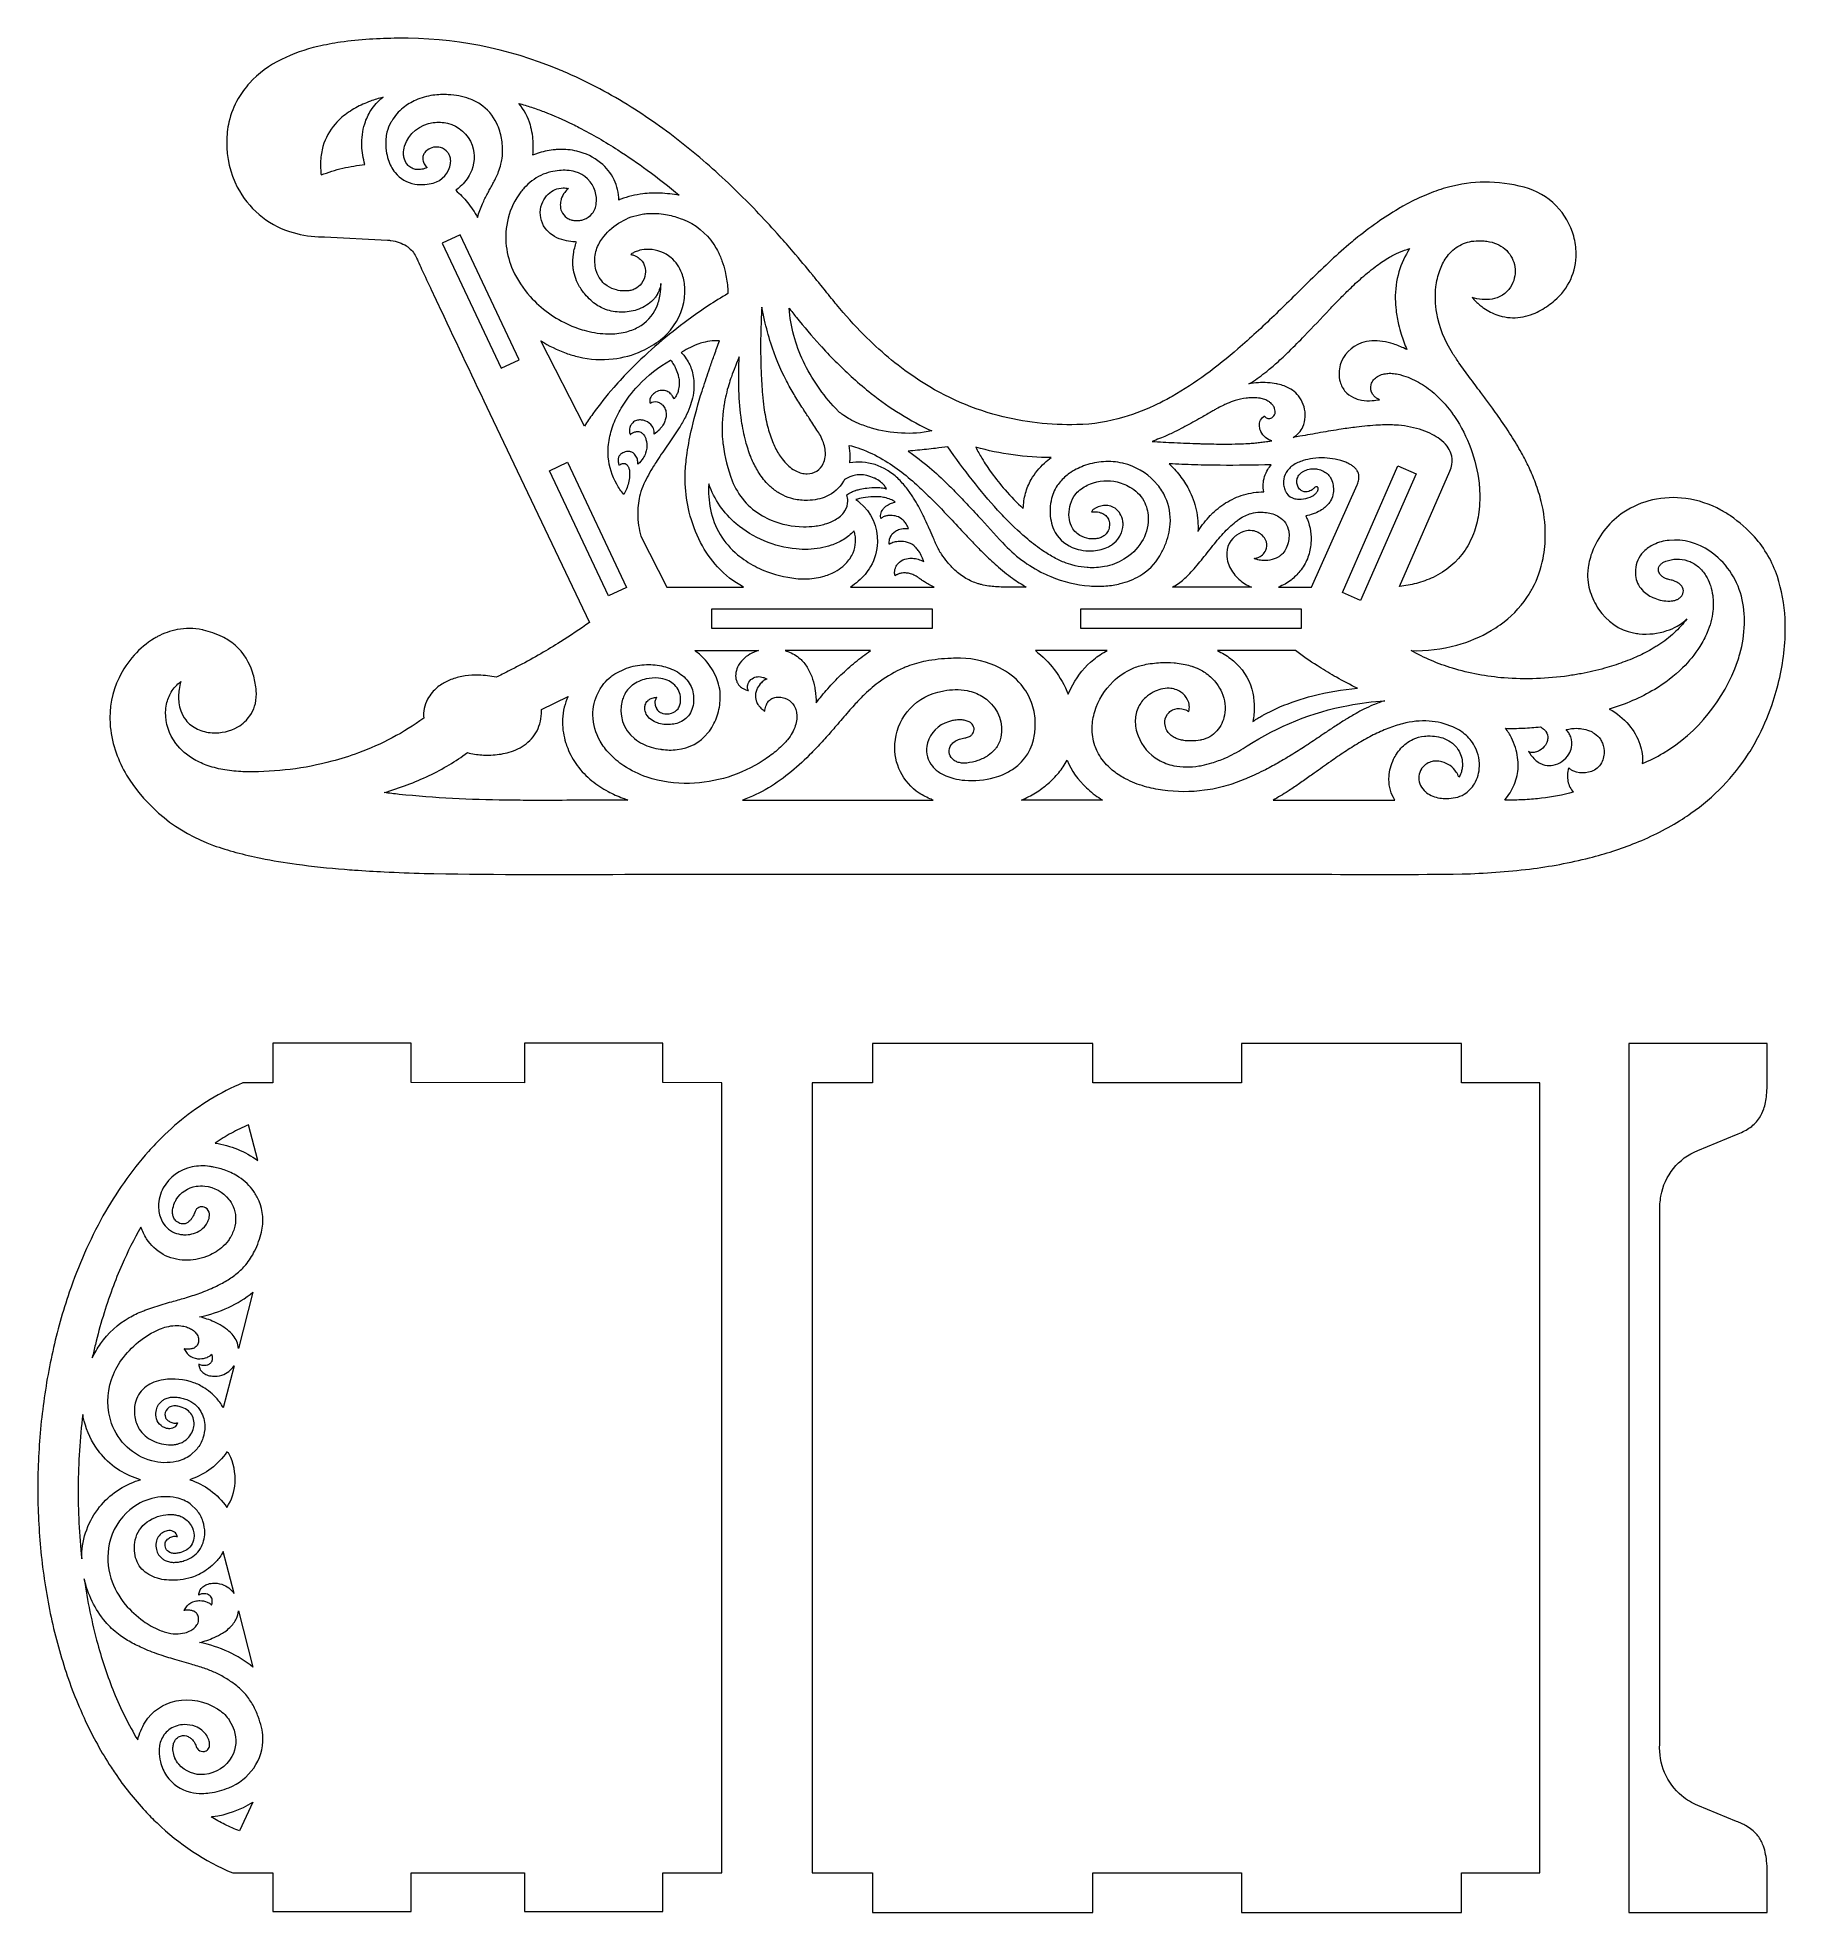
# Model space of a CAD drawing. Header units: millimetres. Extents: x -240 to 644, y -101 to 848.
import ezdxf

# ---------------------------------------------------------------- set-up
doc = ezdxf.new("R2010")
doc.units = ezdxf.units.MM
doc.header["$MEASUREMENT"] = 0
doc.layers.add('LAYER_1', color=7, linetype='Continuous')

msp = doc.modelspace()

# ---------------------------------------------------------------- linework, layer by layer
at = {"layer": 'LAYER_1', "color": 252, "lineweight": 9}
for points, knots in [([(38.9443, 552.3557), (38.9443, 552.3557), (-11.4676, 658.0586), (-11.4676, 658.0586), (-11.4676, 658.0586), (-19.8069, 675.5718), (-28.1229, 693.0961), (-36.4155, 710.6315), (-36.4155, 710.6315), (-37.951, 713.8781), (-39.4823, 717.1268), (-41.0095, 720.3773), (-41.0095, 720.3773), (-42.7049, 723.9747), (-44.3892, 727.5772), (-46.0625, 731.1848), (-46.0625, 731.1848), (-46.7134, 732.5843), (-47.3553, 733.9879), (-47.9882, 735.3956), (-47.9882, 735.3956), (-48.151, 735.757), (-48.309, 736.1205), (-48.4622, 736.4861), (-48.4622, 736.4861), (-48.522, 736.6316), (-48.5842, 736.7761), (-48.6487, 736.9196), (-48.6487, 736.9196), (-49.5086, 738.8531), (-50.8003, 740.5627), (-52.4257, 741.9177), (-52.4257, 741.9177), (-52.8613, 742.2813), (-53.3173, 742.6196), (-53.7916, 742.9312), (-53.7916, 742.9312), (-54.912, 743.6613), (-56.1141, 744.2572), (-57.3736, 744.7068), (-57.3736, 744.7068), (-58.741, 745.1974), (-60.1563, 745.5418), (-61.5963, 745.7342), (-61.5963, 745.7342), (-61.843, 745.7673), (-62.0904, 745.7956), (-62.3382, 745.819), (-62.3382, 745.819), (-62.5621, 745.8404), (-62.7864, 745.8569), (-63.0109, 745.8686), (-63.0109, 745.8686), (-63.0935, 745.8729), (-63.1761, 745.8762), (-63.2587, 745.8786), (-63.2587, 745.8786), (-63.3004, 745.8799), (-63.3421, 745.8806), (-63.3838, 745.8809), (-63.3838, 745.8809), (-63.3838, 745.8809), (-95.1615, 747.539), (-95.1615, 747.539), (-95.1615, 747.539), (-96.182, 747.5385), (-97.2024, 747.5624), (-98.2217, 747.6106), (-98.2217, 747.6106), (-103.2123, 747.8178), (-108.1528, 748.703), (-112.9051, 750.2409), (-112.9051, 750.2409), (-124.366, 753.9245), (-133.8876, 762.038), (-139.35, 772.7658), (-139.35, 772.7658), (-142.9609, 779.835), (-144.8115, 787.6753), (-144.7445, 795.613), (-144.7445, 795.613), (-144.7202, 798.9965), (-144.3294, 802.368), (-143.5793, 805.6674), (-143.5793, 805.6674), (-142.6398, 809.8461), (-141.0666, 813.8578), (-138.9154, 817.5614), (-138.9154, 817.5614), (-137.2854, 820.3471), (-135.3736, 822.9588), (-133.2109, 825.3545), (-133.2109, 825.3545), (-128.621, 830.3378), (-123.1389, 834.4215), (-117.0506, 837.3935), (-117.0506, 837.3935), (-111.1579, 840.2846), (-104.9464, 842.4782), (-98.545, 843.929), (-98.545, 843.929), (-94.7707, 844.8181), (-90.9581, 845.5379), (-87.1195, 846.0862), (-87.1195, 846.0862), (-82.2766, 846.7725), (-77.4084, 847.2696), (-72.5268, 847.5765), (-72.5268, 847.5765), (-67.7341, 847.8752), (-62.9347, 848.0572), (-58.1332, 848.1225), (-58.1332, 848.1225), (-30.1432, 848.486), (-2.3678, 843.0781), (23.4429, 832.2439), (23.4429, 832.2439), (24.2046, 831.9286), (24.9646, 831.6092), (25.7227, 831.2857), (25.7227, 831.2857), (36.8535, 826.5078), (47.617, 820.9123), (57.9224, 814.5468), (57.9224, 814.5468), (58.5951, 814.133), (59.266, 813.7163), (59.935, 813.2966), (59.935, 813.2966), (69.7028, 807.1425), (79.1036, 800.4219), (88.0872, 793.1709), (88.0872, 793.1709), (97.0368, 785.9409), (105.6365, 778.2868), (113.8556, 770.2361), (113.8556, 770.2361), (121.2108, 763.0285), (128.3122, 755.5655), (135.1459, 747.8619), (135.1459, 747.8619), (137.4414, 745.2791), (139.7124, 742.6746), (141.9585, 740.0488), (141.9585, 740.0488), (145.3083, 736.1256), (148.6145, 732.1651), (151.8762, 728.1684), (151.8762, 728.1684), (153.0331, 726.7524), (154.1866, 725.3337), (155.3368, 723.9122), (155.3368, 723.9122), (157.3506, 721.4179), (159.3658, 718.9246), (161.3824, 716.4324), (161.3824, 716.4324), (162.2387, 715.3763), (163.0995, 714.3238), (163.9649, 713.2751), (163.9649, 713.2751), (168.3168, 707.9806), (172.91, 702.8899), (177.7307, 698.0184), (177.7307, 698.0184), (185.659, 689.9412), (194.3657, 682.6699), (203.727, 676.3087), (203.727, 676.3087), (216.5656, 667.5817), (230.7809, 661.0869), (245.7828, 657.0956), (245.7828, 657.0956), (258.7864, 653.727), (272.1902, 652.1746), (285.6195, 652.4828), (285.6195, 652.4828), (293.644, 652.6497), (301.6068, 653.9025), (309.2946, 656.2083), (309.2946, 656.2083), (315.2514, 657.9874), (321.0487, 660.2591), (326.6283, 663.0006), (326.6283, 663.0006), (329.0486, 664.1826), (331.4329, 665.4363), (333.7786, 666.7601), (333.7786, 666.7601), (339.7151, 670.1404), (345.4481, 673.865), (350.9491, 677.9157), (350.9491, 677.9157), (356.5194, 682.0242), (361.924, 686.3518), (367.1509, 690.8891), (367.1509, 690.8891), (373.3769, 696.3085), (379.4559, 701.8938), (385.382, 707.6397), (385.382, 707.6397), (391.0774, 713.1496), (396.7402, 718.6928), (402.3703, 724.2694), (402.3703, 724.2694), (405.8909, 727.7358), (409.4499, 731.1632), (413.0463, 734.5509), (413.0463, 734.5509), (416.3617, 737.679), (419.758, 740.7205), (423.2314, 743.6721), (423.2314, 743.6721), (424.3206, 744.5913), (425.418, 745.5009), (426.5233, 746.4006), (426.5233, 746.4006), (430.1429, 749.357), (433.865, 752.1861), (437.6822, 754.8824), (437.6822, 754.8824), (441.1322, 757.3227), (444.6818, 759.6197), (448.3212, 761.7673), (448.3212, 761.7673), (449.2981, 762.3419), (450.2823, 762.9038), (451.2737, 763.4529), (451.2737, 763.4529), (454.5413, 765.2713), (457.898, 766.9254), (461.3306, 768.409), (461.3306, 768.409), (464.4849, 769.7737), (467.7139, 770.9598), (471.0015, 771.9614), (471.0015, 771.9614), (471.8972, 772.2331), (472.7975, 772.4895), (473.702, 772.7304), (473.702, 772.7304), (479.6606, 774.3409), (485.8002, 775.1924), (491.9721, 775.2647), (491.9721, 775.2647), (498.7106, 775.307), (505.4256, 774.4397), (511.9323, 772.6873), (511.9323, 772.6873), (518.1355, 771.0808), (523.7837, 767.8065), (528.2616, 763.2231), (528.2616, 763.2231), (532.4511, 758.9273), (535.4848, 753.6374), (537.0782, 747.8525), (537.0782, 747.8525), (537.8578, 745.0333), (538.2674, 742.1239), (538.2968, 739.199), (538.2968, 739.199), (538.4558, 730.0154), (534.4489, 721.2463), (527.4065, 715.3497), (527.4065, 715.3497), (526.3527, 714.4513), (525.2601, 713.5994), (524.132, 712.7963), (524.132, 712.7963), (521.767, 711.0907), (519.2063, 709.6732), (516.5054, 708.5742), (516.5054, 708.5742), (514.8691, 707.9174), (513.1748, 707.4147), (511.445, 707.0727), (511.445, 707.0727), (507.9596, 706.3799), (504.3646, 706.4444), (500.9061, 707.2611), (500.9061, 707.2611), (500.1243, 707.4458), (499.3514, 707.6668), (498.5901, 707.9234), (498.5901, 707.9234), (496.0824, 708.7789), (493.7061, 709.9817), (491.5317, 711.496), (491.5317, 711.496), (490.833, 711.9798), (490.155, 712.4929), (489.4997, 713.0341), (489.4997, 713.0341), (488.1001, 714.1797), (486.8205, 715.4651), (485.6811, 716.8698), (485.6811, 716.8698), (486.0578, 716.758), (486.4366, 716.6535), (486.8174, 716.5565), (486.8174, 716.5565), (488.5321, 716.1085), (490.2906, 715.8503), (492.0618, 715.7866), (492.0618, 715.7866), (493.7161, 715.7252), (495.3703, 715.8999), (496.9753, 716.3056), (496.9753, 716.3056), (500.8069, 717.2502), (504.0338, 719.8169), (505.8136, 723.339), (505.8136, 723.339), (507.2189, 726.1431), (507.7196, 729.3123), (507.2458, 732.4129), (507.2458, 732.4129), (506.7978, 735.4999), (505.3771, 738.3618), (503.1881, 740.5842), (503.1881, 740.5842), (500.8156, 742.9139), (497.7965, 744.4722), (494.5228, 745.0553), (494.5228, 745.0553), (493.5852, 745.2447), (492.6389, 745.3872), (491.6871, 745.4823), (491.6871, 745.4823), (489.9492, 745.6639), (488.197, 745.6558), (486.4609, 745.4582), (486.4609, 745.4582), (483.6172, 745.1439), (480.8807, 744.1994), (478.4489, 742.6923), (478.4489, 742.6923), (476.1071, 741.2075), (474.09, 739.2656), (472.5177, 736.9817), (472.5177, 736.9817), (471.1545, 735.0047), (470.0572, 732.8578), (469.2535, 730.5949), (469.2535, 730.5949), (468.288, 727.8729), (467.6476, 725.047), (467.3455, 722.1747), (467.3455, 722.1747), (466.8861, 717.78), (467.0372, 713.3441), (467.795, 708.991), (467.795, 708.991), (469.0298, 701.751), (471.73, 694.8424), (475.7327, 688.6845), (475.7327, 688.6845), (476.7959, 687.0624), (477.8826, 685.456), (478.9925, 683.8655), (478.9925, 683.8655), (480.745, 681.3656), (482.5302, 678.8888), (484.3478, 676.4357), (484.3478, 676.4357), (486.246, 673.8691), (488.1526, 671.3087), (490.0673, 668.7545), (490.0673, 668.7545), (490.7187, 667.8829), (491.3686, 667.0102), (492.017, 666.1364), (492.017, 666.1364), (493.3317, 664.3683), (494.6369, 662.5931), (495.9326, 660.811), (495.9326, 660.811), (496.9147, 659.4598), (497.8877, 658.1019), (498.8516, 656.7375), (498.8516, 656.7375), (501.126, 653.5321), (503.3222, 650.2716), (505.4381, 646.9594), (505.4381, 646.9594), (507.2582, 644.1163), (508.9875, 641.216), (510.6234, 638.2631), (510.6234, 638.2631), (511.983, 635.8141), (513.2602, 633.3201), (514.4528, 630.7856), (514.4528, 630.7856), (515.6405, 628.2667), (516.724, 625.6998), (517.7003, 623.0917), (517.7003, 623.0917), (518.8721, 619.9775), (519.8575, 616.796), (520.6512, 613.5648), (520.6512, 613.5648), (522.0016, 608.1277), (522.6925, 602.5465), (522.7088, 596.9442), (522.7088, 596.9442), (522.7251, 592.8637), (522.3446, 588.7905), (521.573, 584.7836), (521.573, 584.7836), (520.5672, 579.5183), (518.7763, 574.4323), (516.2617, 569.6981), (516.2617, 569.6981), (515.3848, 568.0558), (514.4197, 566.4619), (513.3708, 564.9237), (513.3708, 564.9237), (509.7013, 559.5935), (505.1245, 554.9462), (499.8513, 551.1952), (499.8513, 551.1952), (498.3988, 550.1524), (496.9026, 549.1716), (495.3669, 548.2557), (495.3669, 548.2557), (489.8915, 545.0212), (484.0075, 542.5312), (477.8737, 540.8525), (477.8737, 540.8525), (470.3442, 538.757), (462.5363, 537.8245), (454.7249, 538.0872), (454.7249, 538.0872), (461.4095, 534.3662), (468.4701, 531.3685), (475.7899, 529.1438), (475.7899, 529.1438), (484.297, 526.5743), (493.0556, 524.9341), (501.916, 524.2515), (501.916, 524.2515), (512.7466, 523.4204), (523.6336, 523.7862), (534.3839, 525.3429), (534.3839, 525.3429), (536.5504, 525.652), (538.7097, 526.008), (540.8607, 526.4108), (540.8607, 526.4108), (544.8614, 527.1527), (548.8263, 528.0744), (552.7439, 529.1734), (552.7439, 529.1734), (554.2801, 529.607), (555.8083, 530.068), (557.3279, 530.5563), (557.3279, 530.5563), (560.4748, 531.5618), (563.5766, 532.7023), (566.6252, 533.9748), (566.6252, 533.9748), (567.9263, 534.5192), (569.2154, 535.0919), (570.4915, 535.6926), (570.4915, 535.6926), (573.1322, 536.929), (575.7054, 538.304), (578.2008, 539.8123), (578.2008, 539.8123), (578.8444, 540.2026), (579.4817, 540.6031), (580.1124, 541.0137), (580.1124, 541.0137), (582.8838, 542.8026), (585.5031, 544.8159), (587.9446, 547.0339), (587.9446, 547.0339), (590.3181, 549.1863), (592.4586, 551.5815), (594.3314, 554.1813), (594.3314, 554.1813), (593.8075, 553.6306), (593.2478, 553.115), (592.6561, 552.6378), (592.6561, 552.6378), (591.6247, 551.8124), (590.5246, 551.0765), (589.368, 550.4381), (589.368, 550.4381), (587.7318, 549.5349), (586.0154, 548.7846), (584.2412, 548.197), (584.2412, 548.197), (579.722, 546.6812), (574.9303, 546.1427), (570.1872, 546.6168), (570.1872, 546.6168), (569.2588, 546.7138), (568.3353, 546.8543), (567.42, 547.0378), (567.42, 547.0378), (560.1087, 548.4781), (553.6973, 552.8426), (549.6727, 559.1142), (549.6727, 559.1142), (547.8926, 561.8382), (546.4639, 564.7771), (545.4211, 567.8596), (545.4211, 567.8596), (544.8946, 569.3969), (544.5281, 570.9848), (544.3274, 572.5973), (544.3274, 572.5973), (544.0942, 574.4922), (544.0537, 576.4063), (544.2066, 578.3094), (544.2066, 578.3094), (544.279, 579.234), (544.3907, 580.1551), (544.5415, 581.0702), (544.5415, 581.0702), (545.0225, 583.9249), (545.8334, 586.7146), (546.9574, 589.3824), (546.9574, 589.3824), (550.1547, 597.0265), (555.5344, 603.5636), (562.4187, 608.1745), (562.4187, 608.1745), (566.861, 611.0861), (571.7895, 613.181), (576.9685, 614.3595), (576.9685, 614.3595), (582.4971, 615.6188), (588.2093, 615.8718), (593.8276, 615.1069), (593.8276, 615.1069), (600.0325, 614.2437), (606.0308, 612.2592), (611.5265, 609.2521), (611.5265, 609.2521), (613.2173, 608.3351), (614.862, 607.3352), (616.4544, 606.2563), (616.4544, 606.2563), (620.9086, 603.2091), (624.9849, 599.6414), (628.5957, 595.6305), (628.5957, 595.6305), (633.776, 589.8109), (637.7074, 582.987), (640.1448, 575.5868), (640.1448, 575.5868), (642.4063, 568.7441), (643.7163, 561.6209), (644.0375, 554.4212), (644.0375, 554.4212), (644.2745, 549.7463), (644.1939, 545.06), (643.7963, 540.396), (643.7963, 540.396), (642.9665, 530.8883), (641.0339, 521.5072), (638.0387, 512.4455), (638.0387, 512.4455), (636.1084, 506.537), (633.7279, 500.7843), (630.9189, 495.2394), (630.9189, 495.2394), (629.3093, 492.0586), (627.5393, 488.9611), (625.616, 485.9595), (625.616, 485.9595), (617.9492, 474.0892), (608.0333, 463.8276), (596.4337, 455.7569), (596.4337, 455.7569), (595.0062, 454.7529), (593.5574, 453.7795), (592.0883, 452.8373), (592.0883, 452.8373), (584.6221, 448.0889), (576.7259, 444.0501), (568.5062, 440.7749), (568.5062, 440.7749), (560.8938, 437.7357), (553.0878, 435.2031), (545.1412, 433.1942), (545.1412, 433.1942), (535.1388, 430.6792), (524.9893, 428.7846), (514.7532, 427.5214), (514.7532, 427.5214), (503.3954, 426.1506), (491.9786, 425.3118), (480.5423, 425.0081), (480.5423, 425.0081), (457.1023, 424.7476), (433.66, 424.6982), (410.219, 424.8598), (410.219, 424.8598), (410.219, 424.8598), (56.7252, 424.8598), (56.7252, 424.8598), (56.7252, 424.8598), (24.5238, 424.6084), (-7.6802, 424.7233), (-39.8791, 425.2045), (-39.8791, 425.2045), (-41.5355, 425.241), (-43.1918, 425.2816), (-44.8481, 425.3261), (-44.8481, 425.3261), (-51.5517, 425.502), (-58.2532, 425.7545), (-64.951, 426.0837), (-64.951, 426.0837), (-69.9846, 426.3313), (-75.0154, 426.6364), (-80.0421, 426.9989), (-80.0421, 426.9989), (-81.7061, 427.119), (-83.3695, 427.2467), (-85.0324, 427.3819), (-85.0324, 427.3819), (-93.1521, 428.0229), (-101.2527, 428.8901), (-109.3241, 429.9824), (-109.3241, 429.9824), (-115.4081, 430.8042), (-121.4651, 431.8168), (-127.4855, 433.0186), (-127.4855, 433.0186), (-131.697, 433.8588), (-135.8803, 434.8354), (-140.0285, 435.9468), (-140.0285, 435.9468), (-143.8706, 436.9674), (-147.6673, 438.153), (-151.4075, 439.5001), (-151.4075, 439.5001), (-169.7055, 445.9816), (-185.2396, 458.5445), (-195.4124, 475.0776), (-195.4124, 475.0776), (-197.5224, 478.6345), (-199.285, 482.3872), (-200.6753, 486.2821), (-200.6753, 486.2821), (-202.206, 490.5472), (-203.1997, 494.9874), (-203.6333, 499.4981), (-203.6333, 499.4981), (-203.6818, 500.0211), (-203.7221, 500.545), (-203.7542, 501.0693), (-203.7542, 501.0693), (-204.277, 509.0846), (-202.7112, 517.1021), (-199.2129, 524.3326), (-199.2129, 524.3326), (-197.2134, 528.4935), (-194.6404, 532.3548), (-191.5704, 535.8023), (-191.5704, 535.8023), (-188.6508, 539.0981), (-185.2465, 541.9321), (-181.4762, 544.206), (-181.4762, 544.206), (-180.9026, 544.5489), (-180.3203, 544.877), (-179.7299, 545.19), (-179.7299, 545.19), (-176.5959, 546.8682), (-173.2264, 548.0657), (-169.7364, 548.7421), (-169.7364, 548.7421), (-165.5774, 549.5433), (-161.298, 549.4978), (-157.1569, 548.609), (-157.1569, 548.609), (-156.9223, 548.5586), (-156.6881, 548.5066), (-156.4543, 548.4529), (-156.4543, 548.4529), (-154.8605, 548.0903), (-153.2871, 547.6428), (-151.741, 547.1124), (-151.741, 547.1124), (-150.0533, 546.5349), (-148.408, 545.8397), (-146.8176, 545.0322), (-146.8176, 545.0322), (-145.8554, 544.5425), (-144.9177, 544.0057), (-144.0083, 543.4238), (-144.0083, 543.4238), (-139.0574, 540.2869), (-135.1666, 535.7261), (-132.847, 530.3436), (-132.847, 530.3436), (-132.2309, 528.9361), (-131.7072, 527.4898), (-131.2792, 526.0142), (-131.2792, 526.0142), (-130.6023, 523.6561), (-130.1255, 521.2446), (-129.8539, 518.8063), (-129.8539, 518.8063), (-129.8143, 518.4645), (-129.7818, 518.1219), (-129.7563, 517.7787), (-129.7563, 517.7787), (-129.5805, 515.5865), (-129.7406, 513.3797), (-130.2307, 511.2358), (-130.2307, 511.2358), (-131.0626, 507.6753), (-132.9631, 504.4521), (-135.6752, 501.9998), (-135.6752, 501.9998), (-136.7114, 501.0604), (-137.8429, 500.2312), (-139.0507, 499.5261), (-139.0507, 499.5261), (-143.021, 497.2456), (-147.5806, 496.1929), (-152.1489, 496.5006), (-152.1489, 496.5006), (-154.7088, 496.6553), (-157.2178, 497.289), (-159.5443, 498.3682), (-159.5443, 498.3682), (-161.8414, 499.4313), (-163.8627, 501.0113), (-165.4494, 502.9835), (-165.4494, 502.9835), (-166.5544, 504.3795), (-167.4209, 505.9494), (-168.0135, 507.6283), (-168.0135, 507.6283), (-168.4701, 508.928), (-168.7833, 510.274), (-168.9476, 511.6418), (-168.9476, 511.6418), (-169.0779, 512.722), (-169.1318, 513.8103), (-169.1089, 514.8982), (-169.1089, 514.8982), (-169.0825, 516.0983), (-168.9801, 517.2957), (-168.8024, 518.4829), (-168.8024, 518.4829), (-168.6038, 519.8023), (-168.3316, 521.1098), (-167.9872, 522.3989), (-167.9872, 522.3989), (-169.9376, 520.9779), (-171.5729, 519.1701), (-172.7915, 517.0872), (-172.7915, 517.0872), (-173.8995, 515.1941), (-174.6956, 513.1357), (-175.1495, 510.9896), (-175.1495, 510.9896), (-175.4349, 509.6542), (-175.5991, 508.2959), (-175.6399, 506.9309), (-175.6399, 506.9309), (-175.7663, 501.2333), (-173.9517, 495.6655), (-170.4905, 491.138), (-170.4905, 491.138), (-167.9522, 487.8139), (-164.7682, 485.0392), (-161.128, 482.9798), (-161.128, 482.9798), (-158.9018, 481.7053), (-156.5609, 480.6437), (-154.1354, 479.8088), (-154.1354, 479.8088), (-151.3604, 478.8582), (-148.5107, 478.1433), (-145.6155, 477.6716), (-145.6155, 477.6716), (-142.5951, 477.1782), (-139.5452, 476.8883), (-136.4859, 476.804), (-136.4859, 476.804), (-135.6318, 476.778), (-134.7776, 476.7595), (-133.9233, 476.7484), (-133.9233, 476.7484), (-119.5997, 476.5986), (-105.325, 478.3829), (-91.4792, 482.0547), (-91.4792, 482.0547), (-86.9509, 483.2555), (-82.4817, 484.6674), (-78.0854, 486.2859), (-78.0854, 486.2859), (-66.2945, 490.578), (-55.1666, 496.5006), (-45.0214, 503.8845), (-45.0214, 503.8845), (-45.3017, 507.2107), (-44.616, 510.5488), (-43.0482, 513.4957), (-43.0482, 513.4957), (-42.4009, 514.7126), (-41.6219, 515.855), (-40.7254, 516.902), (-40.7254, 516.902), (-39.3221, 518.529), (-37.6847, 519.9392), (-35.8677, 521.0859), (-35.8677, 521.0859), (-34.1841, 522.1485), (-32.3873, 523.0206), (-30.511, 523.686), (-30.511, 523.686), (-28.4242, 524.424), (-26.2681, 524.9501), (-24.076, 525.2564), (-24.076, 525.2564), (-21.7756, 525.5777), (-19.4519, 525.7053), (-17.1302, 525.6378), (-17.1302, 525.6378), (-14.1528, 525.547), (-11.1881, 525.2025), (-8.2693, 524.6084), (-8.2693, 524.6084), (-6.27, 525.6067), (-4.2742, 526.6119), (-2.2819, 527.624), (-2.2819, 527.624), (-0.3969, 528.5814), (1.4819, 529.5509), (3.3544, 530.5323), (3.3544, 530.5323), (7.0185, 532.4483), (10.6433, 534.438), (14.227, 536.5003), (14.227, 536.5003), (17.5754, 538.4339), (20.8841, 540.4351), (24.1513, 542.5028), (24.1513, 542.5028), (29.1524, 545.6807), (34.0845, 548.9657), (38.9443, 552.3557)], [0, 0, 0, 0, 0.0046729, 0.0046729, 0.0046729, 0.0046729, 0.00934579, 0.00934579, 0.00934579, 0.00934579, 0.01401869, 0.01401869, 0.01401869, 0.01401869, 0.01869159, 0.01869159, 0.01869159, 0.01869159, 0.02336449, 0.02336449, 0.02336449, 0.02336449, 0.02803738, 0.02803738, 0.02803738, 0.02803738, 0.03271028, 0.03271028, 0.03271028, 0.03271028, 0.03738318, 0.03738318, 0.03738318, 0.03738318, 0.04205607, 0.04205607, 0.04205607, 0.04205607, 0.04672897, 0.04672897, 0.04672897, 0.04672897, 0.05140187, 0.05140187, 0.05140187, 0.05140187, 0.05607477, 0.05607477, 0.05607477, 0.05607477, 0.06074766, 0.06074766, 0.06074766, 0.06074766, 0.06542056, 0.06542056, 0.06542056, 0.06542056, 0.07009346, 0.07009346, 0.07009346, 0.07009346, 0.07476636, 0.07476636, 0.07476636, 0.07476636, 0.07943925, 0.07943925, 0.07943925, 0.07943925, 0.08411215, 0.08411215, 0.08411215, 0.08411215, 0.08878505, 0.08878505, 0.08878505, 0.08878505, 0.09345794, 0.09345794, 0.09345794, 0.09345794, 0.09813084, 0.09813084, 0.09813084, 0.09813084, 0.10280374, 0.10280374, 0.10280374, 0.10280374, 0.10747664, 0.10747664, 0.10747664, 0.10747664, 0.11214953, 0.11214953, 0.11214953, 0.11214953, 0.11682243, 0.11682243, 0.11682243, 0.11682243, 0.12149533, 0.12149533, 0.12149533, 0.12149533, 0.12616822, 0.12616822, 0.12616822, 0.12616822, 0.13084112, 0.13084112, 0.13084112, 0.13084112, 0.13551402, 0.13551402, 0.13551402, 0.13551402, 0.14018692, 0.14018692, 0.14018692, 0.14018692, 0.14485981, 0.14485981, 0.14485981, 0.14485981, 0.14953271, 0.14953271, 0.14953271, 0.14953271, 0.15420561, 0.15420561, 0.15420561, 0.15420561, 0.1588785, 0.1588785, 0.1588785, 0.1588785, 0.1635514, 0.1635514, 0.1635514, 0.1635514, 0.1682243, 0.1682243, 0.1682243, 0.1682243, 0.1728972, 0.1728972, 0.1728972, 0.1728972, 0.17757009, 0.17757009, 0.17757009, 0.17757009, 0.18224299, 0.18224299, 0.18224299, 0.18224299, 0.18691589, 0.18691589, 0.18691589, 0.18691589, 0.19158879, 0.19158879, 0.19158879, 0.19158879, 0.19626168, 0.19626168, 0.19626168, 0.19626168, 0.20093458, 0.20093458, 0.20093458, 0.20093458, 0.20560748, 0.20560748, 0.20560748, 0.20560748, 0.21028037, 0.21028037, 0.21028037, 0.21028037, 0.21495327, 0.21495327, 0.21495327, 0.21495327, 0.21962617, 0.21962617, 0.21962617, 0.21962617, 0.22429907, 0.22429907, 0.22429907, 0.22429907, 0.22897196, 0.22897196, 0.22897196, 0.22897196, 0.23364486, 0.23364486, 0.23364486, 0.23364486, 0.23831776, 0.23831776, 0.23831776, 0.23831776, 0.24299065, 0.24299065, 0.24299065, 0.24299065, 0.24766355, 0.24766355, 0.24766355, 0.24766355, 0.25233645, 0.25233645, 0.25233645, 0.25233645, 0.25700935, 0.25700935, 0.25700935, 0.25700935, 0.26168224, 0.26168224, 0.26168224, 0.26168224, 0.26635514, 0.26635514, 0.26635514, 0.26635514, 0.27102804, 0.27102804, 0.27102804, 0.27102804, 0.27570093, 0.27570093, 0.27570093, 0.27570093, 0.28037383, 0.28037383, 0.28037383, 0.28037383, 0.28504673, 0.28504673, 0.28504673, 0.28504673, 0.28971963, 0.28971963, 0.28971963, 0.28971963, 0.29439252, 0.29439252, 0.29439252, 0.29439252, 0.29906542, 0.29906542, 0.29906542, 0.29906542, 0.30373832, 0.30373832, 0.30373832, 0.30373832, 0.30841121, 0.30841121, 0.30841121, 0.30841121, 0.31308411, 0.31308411, 0.31308411, 0.31308411, 0.31775701, 0.31775701, 0.31775701, 0.31775701, 0.32242991, 0.32242991, 0.32242991, 0.32242991, 0.3271028, 0.3271028, 0.3271028, 0.3271028, 0.3317757, 0.3317757, 0.3317757, 0.3317757, 0.3364486, 0.3364486, 0.3364486, 0.3364486, 0.3411215, 0.3411215, 0.3411215, 0.3411215, 0.34579439, 0.34579439, 0.34579439, 0.34579439, 0.35046729, 0.35046729, 0.35046729, 0.35046729, 0.35514019, 0.35514019, 0.35514019, 0.35514019, 0.35981308, 0.35981308, 0.35981308, 0.35981308, 0.36448598, 0.36448598, 0.36448598, 0.36448598, 0.36915888, 0.36915888, 0.36915888, 0.36915888, 0.37383178, 0.37383178, 0.37383178, 0.37383178, 0.37850467, 0.37850467, 0.37850467, 0.37850467, 0.38317757, 0.38317757, 0.38317757, 0.38317757, 0.38785047, 0.38785047, 0.38785047, 0.38785047, 0.39252336, 0.39252336, 0.39252336, 0.39252336, 0.39719626, 0.39719626, 0.39719626, 0.39719626, 0.40186916, 0.40186916, 0.40186916, 0.40186916, 0.40654206, 0.40654206, 0.40654206, 0.40654206, 0.41121495, 0.41121495, 0.41121495, 0.41121495, 0.41588785, 0.41588785, 0.41588785, 0.41588785, 0.42056075, 0.42056075, 0.42056075, 0.42056075, 0.42523364, 0.42523364, 0.42523364, 0.42523364, 0.42990654, 0.42990654, 0.42990654, 0.42990654, 0.43457944, 0.43457944, 0.43457944, 0.43457944, 0.43925234, 0.43925234, 0.43925234, 0.43925234, 0.44392523, 0.44392523, 0.44392523, 0.44392523, 0.44859813, 0.44859813, 0.44859813, 0.44859813, 0.45327103, 0.45327103, 0.45327103, 0.45327103, 0.45794393, 0.45794393, 0.45794393, 0.45794393, 0.46261682, 0.46261682, 0.46261682, 0.46261682, 0.46728972, 0.46728972, 0.46728972, 0.46728972, 0.47196262, 0.47196262, 0.47196262, 0.47196262, 0.47663551, 0.47663551, 0.47663551, 0.47663551, 0.48130841, 0.48130841, 0.48130841, 0.48130841, 0.48598131, 0.48598131, 0.48598131, 0.48598131, 0.49065421, 0.49065421, 0.49065421, 0.49065421, 0.4953271, 0.4953271, 0.4953271, 0.4953271, 0.5, 0.5, 0.5, 0.5, 0.5046729, 0.5046729, 0.5046729, 0.5046729, 0.50934579, 0.50934579, 0.50934579, 0.50934579, 0.51401869, 0.51401869, 0.51401869, 0.51401869, 0.51869159, 0.51869159, 0.51869159, 0.51869159, 0.52336449, 0.52336449, 0.52336449, 0.52336449, 0.52803738, 0.52803738, 0.52803738, 0.52803738, 0.53271028, 0.53271028, 0.53271028, 0.53271028, 0.53738318, 0.53738318, 0.53738318, 0.53738318, 0.54205607, 0.54205607, 0.54205607, 0.54205607, 0.54672897, 0.54672897, 0.54672897, 0.54672897, 0.55140187, 0.55140187, 0.55140187, 0.55140187, 0.55607477, 0.55607477, 0.55607477, 0.55607477, 0.56074766, 0.56074766, 0.56074766, 0.56074766, 0.56542056, 0.56542056, 0.56542056, 0.56542056, 0.57009346, 0.57009346, 0.57009346, 0.57009346, 0.57476636, 0.57476636, 0.57476636, 0.57476636, 0.57943925, 0.57943925, 0.57943925, 0.57943925, 0.58411215, 0.58411215, 0.58411215, 0.58411215, 0.58878505, 0.58878505, 0.58878505, 0.58878505, 0.59345794, 0.59345794, 0.59345794, 0.59345794, 0.59813084, 0.59813084, 0.59813084, 0.59813084, 0.60280374, 0.60280374, 0.60280374, 0.60280374, 0.60747664, 0.60747664, 0.60747664, 0.60747664, 0.61214953, 0.61214953, 0.61214953, 0.61214953, 0.61682243, 0.61682243, 0.61682243, 0.61682243, 0.62149533, 0.62149533, 0.62149533, 0.62149533, 0.62616822, 0.62616822, 0.62616822, 0.62616822, 0.63084112, 0.63084112, 0.63084112, 0.63084112, 0.63551402, 0.63551402, 0.63551402, 0.63551402, 0.64018692, 0.64018692, 0.64018692, 0.64018692, 0.64485981, 0.64485981, 0.64485981, 0.64485981, 0.64953271, 0.64953271, 0.64953271, 0.64953271, 0.65420561, 0.65420561, 0.65420561, 0.65420561, 0.6588785, 0.6588785, 0.6588785, 0.6588785, 0.6635514, 0.6635514, 0.6635514, 0.6635514, 0.6682243, 0.6682243, 0.6682243, 0.6682243, 0.6728972, 0.6728972, 0.6728972, 0.6728972, 0.67757009, 0.67757009, 0.67757009, 0.67757009, 0.68224299, 0.68224299, 0.68224299, 0.68224299, 0.68691589, 0.68691589, 0.68691589, 0.68691589, 0.69158879, 0.69158879, 0.69158879, 0.69158879, 0.69626168, 0.69626168, 0.69626168, 0.69626168, 0.70093458, 0.70093458, 0.70093458, 0.70093458, 0.70560748, 0.70560748, 0.70560748, 0.70560748, 0.71028037, 0.71028037, 0.71028037, 0.71028037, 0.71495327, 0.71495327, 0.71495327, 0.71495327, 0.71962617, 0.71962617, 0.71962617, 0.71962617, 0.72429907, 0.72429907, 0.72429907, 0.72429907, 0.72897196, 0.72897196, 0.72897196, 0.72897196, 0.73364486, 0.73364486, 0.73364486, 0.73364486, 0.73831776, 0.73831776, 0.73831776, 0.73831776, 0.74299065, 0.74299065, 0.74299065, 0.74299065, 0.74766355, 0.74766355, 0.74766355, 0.74766355, 0.75233645, 0.75233645, 0.75233645, 0.75233645, 0.75700935, 0.75700935, 0.75700935, 0.75700935, 0.76168224, 0.76168224, 0.76168224, 0.76168224, 0.76635514, 0.76635514, 0.76635514, 0.76635514, 0.77102804, 0.77102804, 0.77102804, 0.77102804, 0.77570093, 0.77570093, 0.77570093, 0.77570093, 0.78037383, 0.78037383, 0.78037383, 0.78037383, 0.78504673, 0.78504673, 0.78504673, 0.78504673, 0.78971963, 0.78971963, 0.78971963, 0.78971963, 0.79439252, 0.79439252, 0.79439252, 0.79439252, 0.79906542, 0.79906542, 0.79906542, 0.79906542, 0.80373832, 0.80373832, 0.80373832, 0.80373832, 0.80841121, 0.80841121, 0.80841121, 0.80841121, 0.81308411, 0.81308411, 0.81308411, 0.81308411, 0.81775701, 0.81775701, 0.81775701, 0.81775701, 0.82242991, 0.82242991, 0.82242991, 0.82242991, 0.8271028, 0.8271028, 0.8271028, 0.8271028, 0.8317757, 0.8317757, 0.8317757, 0.8317757, 0.8364486, 0.8364486, 0.8364486, 0.8364486, 0.8411215, 0.8411215, 0.8411215, 0.8411215, 0.84579439, 0.84579439, 0.84579439, 0.84579439, 0.85046729, 0.85046729, 0.85046729, 0.85046729, 0.85514019, 0.85514019, 0.85514019, 0.85514019, 0.85981308, 0.85981308, 0.85981308, 0.85981308, 0.86448598, 0.86448598, 0.86448598, 0.86448598, 0.86915888, 0.86915888, 0.86915888, 0.86915888, 0.87383178, 0.87383178, 0.87383178, 0.87383178, 0.87850467, 0.87850467, 0.87850467, 0.87850467, 0.88317757, 0.88317757, 0.88317757, 0.88317757, 0.88785047, 0.88785047, 0.88785047, 0.88785047, 0.89252336, 0.89252336, 0.89252336, 0.89252336, 0.89719626, 0.89719626, 0.89719626, 0.89719626, 0.90186916, 0.90186916, 0.90186916, 0.90186916, 0.90654206, 0.90654206, 0.90654206, 0.90654206, 0.91121495, 0.91121495, 0.91121495, 0.91121495, 0.91588785, 0.91588785, 0.91588785, 0.91588785, 0.92056075, 0.92056075, 0.92056075, 0.92056075, 0.92523364, 0.92523364, 0.92523364, 0.92523364, 0.92990654, 0.92990654, 0.92990654, 0.92990654, 0.93457944, 0.93457944, 0.93457944, 0.93457944, 0.93925234, 0.93925234, 0.93925234, 0.93925234, 0.94392523, 0.94392523, 0.94392523, 0.94392523, 0.94859813, 0.94859813, 0.94859813, 0.94859813, 0.95327103, 0.95327103, 0.95327103, 0.95327103, 0.95794393, 0.95794393, 0.95794393, 0.95794393, 0.96261682, 0.96261682, 0.96261682, 0.96261682, 0.96728972, 0.96728972, 0.96728972, 0.96728972, 0.97196262, 0.97196262, 0.97196262, 0.97196262, 0.97663551, 0.97663551, 0.97663551, 0.97663551, 0.98130841, 0.98130841, 0.98130841, 0.98130841, 0.98598131, 0.98598131, 0.98598131, 0.98598131, 0.99065421, 0.99065421, 0.99065421, 0.99065421, 1, 1, 1, 1]), ([(-74.7311, 784.1568), (-76.627, 783.9793), (-78.516, 783.7349), (-80.3948, 783.424), (-80.3948, 783.424), (-82.2799, 783.1119), (-84.1536, 782.735), (-86.0128, 782.2937), (-86.0128, 782.2937), (-89.7335, 781.4106), (-93.3893, 780.275), (-96.9557, 778.8946), (-96.9557, 778.8946), (-96.9757, 779.062), (-96.9949, 779.2296), (-97.0131, 779.3973), (-97.0131, 779.3973), (-97.2619, 781.6193), (-97.3272, 783.8584), (-97.2084, 786.0911), (-97.2084, 786.0911), (-97.0791, 788.5556), (-96.6722, 790.9981), (-95.9957, 793.3714), (-95.9957, 793.3714), (-94.7993, 797.532), (-92.7004, 801.3797), (-89.8504, 804.6384), (-89.8504, 804.6384), (-88.7818, 805.8642), (-87.6261, 807.0115), (-86.3925, 808.071), (-86.3925, 808.071), (-84.2397, 809.9061), (-81.9022, 811.5136), (-79.4184, 812.8673), (-79.4184, 812.8673), (-77.035, 814.1714), (-74.5563, 815.294), (-72.004, 816.2252), (-72.004, 816.2252), (-69.9025, 816.9962), (-67.7647, 817.6651), (-65.5985, 818.2294), (-65.5985, 818.2294), (-65.6747, 818.1733), (-65.7507, 818.1166), (-65.8263, 818.0596), (-65.8263, 818.0596), (-68.1593, 816.2796), (-70.1522, 814.0949), (-71.7105, 811.6084), (-71.7105, 811.6084), (-73.0417, 809.4877), (-74.0954, 807.2056), (-74.8462, 804.8169), (-74.8462, 804.8169), (-75.9731, 801.2144), (-76.4877, 797.4496), (-76.3686, 793.6768), (-76.3686, 793.6768), (-76.2769, 790.4416), (-75.7257, 787.2367), (-74.7311, 784.1568)], [0, 0, 0, 0, 0.05882353, 0.05882353, 0.05882353, 0.05882353, 0.11764706, 0.11764706, 0.11764706, 0.11764706, 0.17647059, 0.17647059, 0.17647059, 0.17647059, 0.23529412, 0.23529412, 0.23529412, 0.23529412, 0.29411765, 0.29411765, 0.29411765, 0.29411765, 0.35294118, 0.35294118, 0.35294118, 0.35294118, 0.41176471, 0.41176471, 0.41176471, 0.41176471, 0.47058824, 0.47058824, 0.47058824, 0.47058824, 0.52941176, 0.52941176, 0.52941176, 0.52941176, 0.58823529, 0.58823529, 0.58823529, 0.58823529, 0.64705882, 0.64705882, 0.64705882, 0.64705882, 0.70588235, 0.70588235, 0.70588235, 0.70588235, 0.76470588, 0.76470588, 0.76470588, 0.76470588, 0.82352941, 0.82352941, 0.82352941, 0.82352941, 0.88235294, 0.88235294, 0.88235294, 0.88235294, 1, 1, 1, 1]), ([(-17.7659, 757.4423), (-19.2311, 760.0782), (-20.9213, 762.5821), (-22.8183, 764.9266), (-22.8183, 764.9266), (-23.7311, 766.0533), (-24.6925, 767.1396), (-25.7, 768.1826), (-25.7, 768.1826), (-26.6892, 769.2067), (-27.722, 770.1876), (-28.7958, 771.1227), (-28.7958, 771.1227), (-27.9978, 771.6997), (-27.2328, 772.3208), (-26.5042, 772.9831), (-26.5042, 772.9831), (-24.4214, 774.8453), (-22.7118, 777.0853), (-21.4654, 779.5857), (-21.4654, 779.5857), (-19.2293, 784.0485), (-18.8965, 789.2231), (-20.5454, 793.9345), (-20.5454, 793.9345), (-22.4977, 799.5204), (-27.1695, 803.7151), (-32.934, 805.051), (-32.934, 805.051), (-35.305, 805.5964), (-37.7532, 805.7158), (-40.166, 805.4033), (-40.166, 805.4033), (-46.9193, 804.5697), (-52.5754, 799.9075), (-54.674, 793.4346), (-54.674, 793.4346), (-55.0562, 792.197), (-55.2434, 790.9078), (-55.2288, 789.6126), (-55.2288, 789.6126), (-55.2249, 789.4067), (-55.2149, 789.201), (-55.1987, 788.9957), (-55.1987, 788.9957), (-55.1435, 788.2591), (-55.0005, 787.5319), (-54.7726, 786.8293), (-54.7726, 786.8293), (-54.4026, 785.6841), (-53.7797, 784.6373), (-52.9496, 783.7659), (-52.9496, 783.7659), (-52.3699, 783.1584), (-51.6829, 782.6638), (-50.9229, 782.3069), (-50.9229, 782.3069), (-50.8995, 782.2959), (-50.876, 782.285), (-50.8525, 782.2742), (-50.8525, 782.2742), (-50.1148, 781.9402), (-49.3283, 781.727), (-48.5228, 781.6429), (-48.5228, 781.6429), (-48.4964, 781.64), (-48.4701, 781.6373), (-48.4438, 781.6347), (-48.4438, 781.6347), (-47.6061, 781.5553), (-46.7617, 781.5942), (-45.9349, 781.7504), (-45.9349, 781.7504), (-45.037, 781.9195), (-44.1659, 782.2073), (-43.3441, 782.6063), (-43.3441, 782.6063), (-43.6284, 782.9069), (-43.8945, 783.2244), (-44.1406, 783.5571), (-44.1406, 783.5571), (-44.3621, 783.8552), (-44.5633, 784.168), (-44.7427, 784.4932), (-44.7427, 784.4932), (-44.9054, 784.7876), (-45.0456, 785.0939), (-45.1622, 785.4093), (-45.1622, 785.4093), (-45.2901, 785.7543), (-45.3836, 786.111), (-45.4414, 786.4743), (-45.4414, 786.4743), (-45.5389, 787.0808), (-45.519, 787.7006), (-45.3831, 788.2997), (-45.3831, 788.2997), (-45.2492, 788.8727), (-45.0159, 789.418), (-44.694, 789.9106), (-44.694, 789.9106), (-44.3012, 790.5058), (-43.809, 791.0294), (-43.2392, 791.4581), (-43.2392, 791.4581), (-41.328, 792.8872), (-38.8735, 793.3807), (-36.5581, 792.8032), (-36.5581, 792.8032), (-35.0608, 792.4088), (-33.7427, 791.5137), (-32.8234, 790.2679), (-32.8234, 790.2679), (-32.4667, 789.7895), (-32.1623, 789.274), (-31.9158, 788.7306), (-31.9158, 788.7306), (-31.7989, 788.4731), (-31.7018, 788.207), (-31.6253, 787.9348), (-31.6253, 787.9348), (-31.5143, 787.5351), (-31.4394, 787.1263), (-31.4016, 786.7133), (-31.4016, 786.7133), (-31.3537, 786.1861), (-31.3532, 785.6556), (-31.4001, 785.1284), (-31.4001, 785.1284), (-31.411, 785.0011), (-31.4244, 784.874), (-31.4402, 784.7472), (-31.4402, 784.7472), (-32.0823, 779.9386), (-35.5773, 775.9951), (-40.2722, 774.7732), (-40.2722, 774.7732), (-41.6186, 774.4211), (-42.9927, 774.1841), (-44.3793, 774.0648), (-44.3793, 774.0648), (-46.0945, 773.91), (-47.8229, 773.98), (-49.52, 774.2727), (-49.52, 774.2727), (-53.4465, 774.9397), (-56.9957, 777.021), (-59.4965, 780.1207), (-59.4965, 780.1207), (-61.059, 782.071), (-62.2441, 784.2967), (-62.9904, 786.6817), (-62.9904, 786.6817), (-63.4416, 788.0991), (-63.7677, 789.5535), (-63.9649, 791.0279), (-63.9649, 791.0279), (-64.2357, 793.0826), (-64.2966, 795.1599), (-64.1468, 797.227), (-64.1468, 797.227), (-64.0657, 798.356), (-63.8809, 799.4753), (-63.5948, 800.5704), (-63.5948, 800.5704), (-63.1472, 802.2693), (-62.4922, 803.9069), (-61.645, 805.4459), (-61.645, 805.4459), (-61.5065, 805.6991), (-61.3633, 805.9497), (-61.2155, 806.1976), (-61.2155, 806.1976), (-59.6833, 808.7415), (-57.7165, 810.9979), (-55.4058, 812.8632), (-55.4058, 812.8632), (-53.4688, 814.4299), (-51.3348, 815.7368), (-49.059, 816.7503), (-49.059, 816.7503), (-46.2755, 817.9827), (-43.3321, 818.8189), (-40.3165, 819.2344), (-40.3165, 819.2344), (-37.7496, 819.5902), (-35.1534, 819.6929), (-32.5665, 819.5409), (-32.5665, 819.5409), (-30.7481, 819.4461), (-28.9379, 819.2308), (-27.148, 818.8966), (-27.148, 818.8966), (-25.3869, 818.5704), (-23.6552, 818.1004), (-21.9707, 817.4916), (-21.9707, 817.4916), (-20.0362, 816.795), (-18.1892, 815.8744), (-16.4683, 814.7492), (-16.4683, 814.7492), (-12.8066, 812.3347), (-9.8815, 808.9543), (-8.0169, 804.9844), (-8.0169, 804.9844), (-7.4198, 803.7301), (-6.9161, 802.4332), (-6.51, 801.1047), (-6.51, 801.1047), (-5.782, 798.7005), (-5.3336, 796.2199), (-5.1738, 793.713), (-5.1738, 793.713), (-5.0246, 791.5293), (-5.0921, 789.3359), (-5.3751, 787.1655), (-5.3751, 787.1655), (-5.4964, 786.2349), (-5.672, 785.3119), (-5.9007, 784.4017), (-5.9007, 784.4017), (-6.235, 783.1003), (-6.6448, 781.8193), (-7.1279, 780.5655), (-7.1279, 780.5655), (-7.49, 779.6277), (-7.8848, 778.7026), (-8.3113, 777.7922), (-8.3113, 777.7922), (-8.5524, 777.2771), (-8.8008, 776.7654), (-9.0562, 776.2573), (-9.0562, 776.2573), (-9.4413, 775.4944), (-9.8369, 774.7368), (-10.243, 773.9849), (-10.243, 773.9849), (-10.6537, 773.2233), (-11.0678, 772.4636), (-11.4853, 771.7057), (-11.4853, 771.7057), (-11.9123, 770.9302), (-12.3345, 770.1521), (-12.752, 769.3714), (-12.752, 769.3714), (-13.184, 768.565), (-13.604, 767.7523), (-14.0122, 766.9336), (-14.0122, 766.9336), (-14.4384, 766.0795), (-14.846, 765.2163), (-15.2346, 764.3444), (-15.2346, 764.3444), (-16.2368, 762.1048), (-17.0825, 759.7988), (-17.7659, 757.4423)], [0, 0, 0, 0, 0.01538462, 0.01538462, 0.01538462, 0.01538462, 0.03076923, 0.03076923, 0.03076923, 0.03076923, 0.04615385, 0.04615385, 0.04615385, 0.04615385, 0.06153846, 0.06153846, 0.06153846, 0.06153846, 0.07692308, 0.07692308, 0.07692308, 0.07692308, 0.09230769, 0.09230769, 0.09230769, 0.09230769, 0.10769231, 0.10769231, 0.10769231, 0.10769231, 0.12307692, 0.12307692, 0.12307692, 0.12307692, 0.13846154, 0.13846154, 0.13846154, 0.13846154, 0.15384615, 0.15384615, 0.15384615, 0.15384615, 0.16923077, 0.16923077, 0.16923077, 0.16923077, 0.18461538, 0.18461538, 0.18461538, 0.18461538, 0.2, 0.2, 0.2, 0.2, 0.21538462, 0.21538462, 0.21538462, 0.21538462, 0.23076923, 0.23076923, 0.23076923, 0.23076923, 0.24615385, 0.24615385, 0.24615385, 0.24615385, 0.26153846, 0.26153846, 0.26153846, 0.26153846, 0.27692308, 0.27692308, 0.27692308, 0.27692308, 0.29230769, 0.29230769, 0.29230769, 0.29230769, 0.30769231, 0.30769231, 0.30769231, 0.30769231, 0.32307692, 0.32307692, 0.32307692, 0.32307692, 0.33846154, 0.33846154, 0.33846154, 0.33846154, 0.35384615, 0.35384615, 0.35384615, 0.35384615, 0.36923077, 0.36923077, 0.36923077, 0.36923077, 0.38461538, 0.38461538, 0.38461538, 0.38461538, 0.4, 0.4, 0.4, 0.4, 0.41538462, 0.41538462, 0.41538462, 0.41538462, 0.43076923, 0.43076923, 0.43076923, 0.43076923, 0.44615385, 0.44615385, 0.44615385, 0.44615385, 0.46153846, 0.46153846, 0.46153846, 0.46153846, 0.47692308, 0.47692308, 0.47692308, 0.47692308, 0.49230769, 0.49230769, 0.49230769, 0.49230769, 0.50769231, 0.50769231, 0.50769231, 0.50769231, 0.52307692, 0.52307692, 0.52307692, 0.52307692, 0.53846154, 0.53846154, 0.53846154, 0.53846154, 0.55384615, 0.55384615, 0.55384615, 0.55384615, 0.56923077, 0.56923077, 0.56923077, 0.56923077, 0.58461538, 0.58461538, 0.58461538, 0.58461538, 0.6, 0.6, 0.6, 0.6, 0.61538462, 0.61538462, 0.61538462, 0.61538462, 0.63076923, 0.63076923, 0.63076923, 0.63076923, 0.64615385, 0.64615385, 0.64615385, 0.64615385, 0.66153846, 0.66153846, 0.66153846, 0.66153846, 0.67692308, 0.67692308, 0.67692308, 0.67692308, 0.69230769, 0.69230769, 0.69230769, 0.69230769, 0.70769231, 0.70769231, 0.70769231, 0.70769231, 0.72307692, 0.72307692, 0.72307692, 0.72307692, 0.73846154, 0.73846154, 0.73846154, 0.73846154, 0.75384615, 0.75384615, 0.75384615, 0.75384615, 0.76923077, 0.76923077, 0.76923077, 0.76923077, 0.78461538, 0.78461538, 0.78461538, 0.78461538, 0.8, 0.8, 0.8, 0.8, 0.81538462, 0.81538462, 0.81538462, 0.81538462, 0.83076923, 0.83076923, 0.83076923, 0.83076923, 0.84615385, 0.84615385, 0.84615385, 0.84615385, 0.86153846, 0.86153846, 0.86153846, 0.86153846, 0.87692308, 0.87692308, 0.87692308, 0.87692308, 0.89230769, 0.89230769, 0.89230769, 0.89230769, 0.90769231, 0.90769231, 0.90769231, 0.90769231, 0.92307692, 0.92307692, 0.92307692, 0.92307692, 0.93846154, 0.93846154, 0.93846154, 0.93846154, 0.95384615, 0.95384615, 0.95384615, 0.95384615, 0.96923077, 0.96923077, 0.96923077, 0.96923077, 1, 1, 1, 1]), ([(84.3685, 768.6199), (79.0902, 773.0107), (73.6803, 777.2403), (68.1456, 781.3032), (68.1456, 781.3032), (63.2991, 784.8668), (58.3434, 788.2788), (53.285, 791.5346), (53.285, 791.5346), (46.904, 795.6577), (40.3274, 799.4685), (33.577, 802.954), (33.577, 802.954), (32.4738, 803.521), (31.3652, 804.0776), (30.2515, 804.6238), (30.2515, 804.6238), (25.528, 806.951), (20.7013, 809.0615), (15.7855, 810.949), (15.7855, 810.949), (14.7546, 811.3427), (13.7191, 811.7244), (12.6793, 812.0943), (12.6793, 812.0943), (11.6322, 812.4667), (10.581, 812.8275), (9.5258, 813.1765), (9.5258, 813.1765), (8.4644, 813.5276), (7.3993, 813.8672), (6.3305, 814.1953), (6.3305, 814.1953), (5.2567, 814.5249), (4.1794, 814.8433), (3.0989, 815.1505), (3.0989, 815.1505), (5.8451, 811.9126), (7.8593, 808.1176), (9.0027, 804.0289), (9.0027, 804.0289), (9.2005, 803.3387), (9.3766, 802.6424), (9.5309, 801.9412), (9.5309, 801.9412), (9.8859, 800.3136), (10.1346, 798.6645), (10.2754, 797.0046), (10.2754, 797.0046), (10.3578, 796.0416), (10.4088, 795.0762), (10.4283, 794.1099), (10.4283, 794.1099), (10.4606, 792.3927), (10.4059, 790.6747), (10.2644, 788.963), (10.2644, 788.963), (10.3346, 788.995), (10.4052, 789.026), (10.4762, 789.0562), (10.4762, 789.0562), (10.8271, 789.2052), (11.1816, 789.3458), (11.5393, 789.4777), (11.5393, 789.4777), (12.1546, 789.7051), (12.7762, 789.915), (13.4033, 790.1073), (13.4033, 790.1073), (16.0366, 790.914), (18.7471, 791.4451), (21.4901, 791.6919), (21.4901, 791.6919), (22.124, 791.7485), (22.7593, 791.7889), (23.3953, 791.813), (23.3953, 791.813), (26.4653, 791.941), (29.5392, 791.6488), (32.5301, 790.945), (32.5301, 790.945), (36.9091, 789.8969), (41.006, 787.899), (44.5286, 785.0946), (44.5286, 785.0946), (47.4246, 782.7933), (49.7487, 779.8508), (51.3174, 776.501), (51.3174, 776.501), (52.8376, 773.2707), (53.6706, 769.7585), (53.7636, 766.1896), (53.7636, 766.1896), (54.0992, 766.3292), (54.4365, 766.4646), (54.7754, 766.5957), (54.7754, 766.5957), (58.3556, 767.9646), (62.0937, 768.881), (65.9011, 769.3233), (65.9011, 769.3233), (68.8095, 769.6622), (71.7404, 769.775), (74.6663, 769.6607), (74.6663, 769.6607), (77.9197, 769.5288), (81.1612, 769.1811), (84.3685, 768.6199)], [0, 0, 0, 0, 0.03571429, 0.03571429, 0.03571429, 0.03571429, 0.07142857, 0.07142857, 0.07142857, 0.07142857, 0.10714286, 0.10714286, 0.10714286, 0.10714286, 0.14285714, 0.14285714, 0.14285714, 0.14285714, 0.17857143, 0.17857143, 0.17857143, 0.17857143, 0.21428571, 0.21428571, 0.21428571, 0.21428571, 0.25, 0.25, 0.25, 0.25, 0.28571429, 0.28571429, 0.28571429, 0.28571429, 0.32142857, 0.32142857, 0.32142857, 0.32142857, 0.35714286, 0.35714286, 0.35714286, 0.35714286, 0.39285714, 0.39285714, 0.39285714, 0.39285714, 0.42857143, 0.42857143, 0.42857143, 0.42857143, 0.46428571, 0.46428571, 0.46428571, 0.46428571, 0.5, 0.5, 0.5, 0.5, 0.53571429, 0.53571429, 0.53571429, 0.53571429, 0.57142857, 0.57142857, 0.57142857, 0.57142857, 0.60714286, 0.60714286, 0.60714286, 0.60714286, 0.64285714, 0.64285714, 0.64285714, 0.64285714, 0.67857143, 0.67857143, 0.67857143, 0.67857143, 0.71428571, 0.71428571, 0.71428571, 0.71428571, 0.75, 0.75, 0.75, 0.75, 0.78571429, 0.78571429, 0.78571429, 0.78571429, 0.82142857, 0.82142857, 0.82142857, 0.82142857, 0.85714286, 0.85714286, 0.85714286, 0.85714286, 0.89285714, 0.89285714, 0.89285714, 0.89285714, 0.92857143, 0.92857143, 0.92857143, 0.92857143, 1, 1, 1, 1]), ([(14.0088, 759.9663), (13.9204, 756.1408), (15.4861, 752.4659), (18.308, 749.8816), (18.308, 749.8816), (19.2002, 749.0578), (20.1854, 748.3411), (21.2439, 747.746), (21.2439, 747.746), (22.7697, 746.896), (24.3993, 746.2487), (26.0924, 745.8201), (26.0924, 745.8201), (27.5464, 745.447), (29.0284, 745.194), (30.5238, 745.0636), (30.5238, 745.0636), (31.1235, 745.009), (31.7244, 744.9703), (32.3261, 744.9478), (32.3261, 744.9478), (31.6152, 742.9735), (31.0977, 740.9353), (30.7809, 738.861), (30.7809, 738.861), (30.4764, 736.8578), (30.3997, 734.8271), (30.5524, 732.8067), (30.5524, 732.8067), (30.6041, 732.1504), (30.6821, 731.4965), (30.7861, 730.8465), (30.7861, 730.8465), (31.2755, 727.8151), (32.3374, 724.9057), (33.9161, 722.272), (33.9161, 722.272), (34.8857, 720.6492), (36.0142, 719.1273), (37.2852, 717.7281), (37.2852, 717.7281), (38.2337, 716.6771), (39.2464, 715.6862), (40.3177, 714.7608), (40.3177, 714.7608), (42.1141, 713.2119), (44.1566, 711.9754), (46.3618, 711.102), (46.3618, 711.102), (46.5913, 711.01), (46.8222, 710.9218), (47.0545, 710.8373), (47.0545, 710.8373), (49.5712, 709.9276), (52.2213, 709.4446), (54.8971, 709.4082), (54.8971, 709.4082), (57.6258, 709.3645), (60.3411, 709.7862), (62.9279, 710.6557), (62.9279, 710.6557), (65.5981, 711.5547), (68.0747, 712.947), (70.2301, 714.7614), (70.2301, 714.7614), (70.7573, 715.208), (71.2443, 715.6998), (71.6856, 716.2314), (71.6856, 716.2314), (71.7888, 716.3552), (71.8897, 716.4809), (71.9882, 716.6085), (71.9882, 716.6085), (72.4204, 717.17), (72.8099, 717.763), (73.1535, 718.3827), (73.1535, 718.3827), (73.2341, 718.5275), (73.3123, 718.6735), (73.3882, 718.8208), (73.3882, 718.8208), (73.7979, 719.6185), (74.1431, 720.4476), (74.4206, 721.3004), (74.4206, 721.3004), (74.7037, 722.1664), (74.923, 723.0518), (75.0766, 723.9498), (75.0766, 723.9498), (75.1031, 722.101), (74.9787, 720.2529), (74.7047, 718.4243), (74.7047, 718.4243), (74.3684, 716.163), (73.7321, 713.956), (72.8129, 711.8628), (72.8129, 711.8628), (70.9228, 707.5885), (67.662, 704.0628), (63.5491, 701.8434), (63.5491, 701.8434), (61.4735, 700.7166), (59.2557, 699.873), (56.956, 699.3355), (56.956, 699.3355), (54.185, 698.6876), (51.3442, 698.3824), (48.4988, 698.4266), (48.4988, 698.4266), (44.7187, 698.4813), (40.9587, 698.9988), (37.3044, 699.9669), (37.3044, 699.9669), (34.4674, 700.7048), (31.6938, 701.6691), (29.0109, 702.8504), (29.0109, 702.8504), (21.346, 706.2136), (14.4828, 711.173), (8.8822, 717.3936), (8.8822, 717.3936), (5.2816, 721.353), (2.3244, 725.8547), (0.1198, 730.7313), (0.1198, 730.7313), (-1.5917, 734.5694), (-2.7203, 738.643), (-3.2282, 742.8147), (-3.2282, 742.8147), (-3.7968, 747.5877), (-3.4731, 752.4265), (-2.2744, 757.0814), (-2.2744, 757.0814), (-1.0438, 761.889), (1.1617, 766.3944), (4.2033, 770.3157), (4.2033, 770.3157), (4.7392, 770.9995), (5.302, 771.6619), (5.8903, 772.3012), (5.8903, 772.3012), (8.2726, 774.9233), (11.1231, 777.0799), (14.2942, 778.6595), (14.2942, 778.6595), (15.9009, 779.4468), (17.5928, 780.048), (19.336, 780.4511), (19.336, 780.4511), (20.7598, 780.7873), (22.2051, 781.0255), (23.6614, 781.1638), (23.6614, 781.1638), (24.9375, 781.285), (26.2212, 781.3056), (27.5005, 781.2253), (27.5005, 781.2253), (28.9011, 781.138), (30.2883, 780.8969), (31.6363, 780.5065), (31.6363, 780.5065), (36.47, 779.1468), (40.2811, 775.4151), (41.7471, 770.6124), (41.7471, 770.6124), (42.3888, 768.6009), (42.5969, 766.4754), (42.3579, 764.3776), (42.3579, 764.3776), (42.2537, 763.5266), (42.055, 762.6897), (41.7657, 761.8826), (41.7657, 761.8826), (41.4236, 760.9594), (40.9249, 760.1017), (40.292, 759.3475), (40.292, 759.3475), (39.1296, 757.9706), (37.6233, 756.9248), (35.9271, 756.3166), (35.9271, 756.3166), (35.309, 756.092), (34.6685, 755.9338), (34.0169, 755.8449), (34.0169, 755.8449), (33.8435, 755.822), (33.6693, 755.8047), (33.4947, 755.7932), (33.4947, 755.7932), (32.8318, 755.7481), (32.1662, 755.7558), (31.5046, 755.8164), (31.5046, 755.8164), (30.8459, 755.8765), (30.1948, 756.0025), (29.5612, 756.1923), (29.5612, 756.1923), (28.8201, 756.4142), (28.1143, 756.7409), (27.4655, 757.1623), (27.4655, 757.1623), (26.2263, 757.9729), (25.267, 759.1469), (24.719, 760.5226), (24.719, 760.5226), (24.6176, 760.7741), (24.5295, 761.0309), (24.455, 761.2917), (24.455, 761.2917), (24.2273, 762.0983), (24.1195, 762.9343), (24.1352, 763.7722), (24.1352, 763.7722), (24.1511, 764.6613), (24.2866, 765.5444), (24.5378, 766.3974), (24.5378, 766.3974), (24.5722, 766.5157), (24.6086, 766.6333), (24.647, 766.7504), (24.647, 766.7504), (25.0393, 767.9278), (25.6146, 769.0364), (26.3514, 770.0349), (26.3514, 770.0349), (26.9035, 770.7879), (27.5315, 771.4823), (28.2252, 772.1071), (28.2252, 772.1071), (27.3395, 772.257), (26.4415, 772.3204), (25.5436, 772.2964), (25.5436, 772.2964), (22.7252, 772.2406), (20.0304, 771.1377), (17.9826, 769.2004), (17.9826, 769.2004), (16.8219, 768.0959), (15.8859, 766.7779), (15.2257, 765.3179), (15.2257, 765.3179), (14.4599, 763.6352), (14.0458, 761.8146), (14.0088, 759.9663)], [0, 0, 0, 0, 0.01612903, 0.01612903, 0.01612903, 0.01612903, 0.03225806, 0.03225806, 0.03225806, 0.03225806, 0.0483871, 0.0483871, 0.0483871, 0.0483871, 0.06451613, 0.06451613, 0.06451613, 0.06451613, 0.08064516, 0.08064516, 0.08064516, 0.08064516, 0.09677419, 0.09677419, 0.09677419, 0.09677419, 0.11290323, 0.11290323, 0.11290323, 0.11290323, 0.12903226, 0.12903226, 0.12903226, 0.12903226, 0.14516129, 0.14516129, 0.14516129, 0.14516129, 0.16129032, 0.16129032, 0.16129032, 0.16129032, 0.17741935, 0.17741935, 0.17741935, 0.17741935, 0.19354839, 0.19354839, 0.19354839, 0.19354839, 0.20967742, 0.20967742, 0.20967742, 0.20967742, 0.22580645, 0.22580645, 0.22580645, 0.22580645, 0.24193548, 0.24193548, 0.24193548, 0.24193548, 0.25806452, 0.25806452, 0.25806452, 0.25806452, 0.27419355, 0.27419355, 0.27419355, 0.27419355, 0.29032258, 0.29032258, 0.29032258, 0.29032258, 0.30645161, 0.30645161, 0.30645161, 0.30645161, 0.32258065, 0.32258065, 0.32258065, 0.32258065, 0.33870968, 0.33870968, 0.33870968, 0.33870968, 0.35483871, 0.35483871, 0.35483871, 0.35483871, 0.37096774, 0.37096774, 0.37096774, 0.37096774, 0.38709677, 0.38709677, 0.38709677, 0.38709677, 0.40322581, 0.40322581, 0.40322581, 0.40322581, 0.41935484, 0.41935484, 0.41935484, 0.41935484, 0.43548387, 0.43548387, 0.43548387, 0.43548387, 0.4516129, 0.4516129, 0.4516129, 0.4516129, 0.46774194, 0.46774194, 0.46774194, 0.46774194, 0.48387097, 0.48387097, 0.48387097, 0.48387097, 0.5, 0.5, 0.5, 0.5, 0.51612903, 0.51612903, 0.51612903, 0.51612903, 0.53225806, 0.53225806, 0.53225806, 0.53225806, 0.5483871, 0.5483871, 0.5483871, 0.5483871, 0.56451613, 0.56451613, 0.56451613, 0.56451613, 0.58064516, 0.58064516, 0.58064516, 0.58064516, 0.59677419, 0.59677419, 0.59677419, 0.59677419, 0.61290323, 0.61290323, 0.61290323, 0.61290323, 0.62903226, 0.62903226, 0.62903226, 0.62903226, 0.64516129, 0.64516129, 0.64516129, 0.64516129, 0.66129032, 0.66129032, 0.66129032, 0.66129032, 0.67741935, 0.67741935, 0.67741935, 0.67741935, 0.69354839, 0.69354839, 0.69354839, 0.69354839, 0.70967742, 0.70967742, 0.70967742, 0.70967742, 0.72580645, 0.72580645, 0.72580645, 0.72580645, 0.74193548, 0.74193548, 0.74193548, 0.74193548, 0.75806452, 0.75806452, 0.75806452, 0.75806452, 0.77419355, 0.77419355, 0.77419355, 0.77419355, 0.79032258, 0.79032258, 0.79032258, 0.79032258, 0.80645161, 0.80645161, 0.80645161, 0.80645161, 0.82258065, 0.82258065, 0.82258065, 0.82258065, 0.83870968, 0.83870968, 0.83870968, 0.83870968, 0.85483871, 0.85483871, 0.85483871, 0.85483871, 0.87096774, 0.87096774, 0.87096774, 0.87096774, 0.88709677, 0.88709677, 0.88709677, 0.88709677, 0.90322581, 0.90322581, 0.90322581, 0.90322581, 0.91935484, 0.91935484, 0.91935484, 0.91935484, 0.93548387, 0.93548387, 0.93548387, 0.93548387, 0.9516129, 0.9516129, 0.9516129, 0.9516129, 0.96774194, 0.96774194, 0.96774194, 0.96774194, 1, 1, 1, 1]), ([(14.2487, 694.9721), (14.2487, 694.9721), (36.3631, 651.7596), (36.3631, 651.7596), (36.3631, 651.7596), (37.714, 653.864), (39.1182, 655.9338), (40.5741, 657.9669), (40.5741, 657.9669), (43.8885, 662.5758), (47.4247, 667.0216), (51.1697, 671.2879), (51.1697, 671.2879), (53.9625, 674.4714), (56.8497, 677.5711), (59.8272, 680.5827), (59.8272, 680.5827), (68.8261, 689.6409), (78.5183, 697.9856), (88.8129, 705.5388), (88.8129, 705.5388), (92.1229, 707.974), (95.4941, 710.3251), (98.9229, 712.5898), (98.9229, 712.5898), (102.2185, 714.7692), (105.5718, 716.8604), (108.9789, 718.861), (108.9789, 718.861), (108.9441, 720.0083), (108.8764, 721.1544), (108.776, 722.2979), (108.776, 722.2979), (108.5544, 724.8717), (108.1521, 727.4263), (107.572, 729.9436), (107.572, 729.9436), (107.1454, 731.7976), (106.6067, 733.6238), (105.9587, 735.4124), (105.9587, 735.4124), (105.3095, 737.2093), (104.5365, 738.9586), (103.6449, 740.6483), (103.6449, 740.6483), (103.0847, 741.7084), (102.473, 742.7404), (101.8119, 743.7407), (101.8119, 743.7407), (98.0053, 749.5506), (92.4678, 754.0108), (85.9794, 756.4898), (85.9794, 756.4898), (85.5861, 756.6437), (85.1908, 756.7926), (84.7936, 756.9363), (84.7936, 756.9363), (82.3859, 757.8157), (79.9053, 758.4794), (77.3801, 758.9197), (77.3801, 758.9197), (74.4566, 759.4328), (71.4818, 759.5846), (68.5212, 759.3719), (68.5212, 759.3719), (67.5565, 759.3004), (66.5955, 759.1868), (65.6407, 759.0315), (65.6407, 759.0315), (57.9791, 757.8307), (51.0396, 753.8336), (46.1596, 747.8065), (46.1596, 747.8065), (44.7153, 746.0143), (43.5471, 744.0169), (42.6933, 741.8794), (42.6933, 741.8794), (42.2305, 740.7151), (41.9188, 739.4967), (41.7657, 738.2532), (41.7657, 738.2532), (41.6228, 737.036), (41.5805, 735.8093), (41.6394, 734.5852), (41.6394, 734.5852), (41.6885, 733.3222), (41.8692, 732.068), (42.179, 730.8425), (42.179, 730.8425), (42.3471, 730.2448), (42.5508, 729.6577), (42.789, 729.0842), (42.789, 729.0842), (43.34, 727.679), (44.114, 726.3724), (45.0817, 725.2141), (45.0817, 725.2141), (45.8996, 724.241), (46.8511, 723.389), (47.9083, 722.6832), (47.9083, 722.6832), (49.3258, 721.7453), (50.8943, 721.0598), (52.5454, 720.6566), (52.5454, 720.6566), (53.7665, 720.3565), (55.016, 720.188), (56.2729, 720.154), (56.2729, 720.154), (56.7596, 720.1386), (57.2467, 720.1469), (57.7326, 720.1788), (57.7326, 720.1788), (58.4264, 720.2227), (59.1154, 720.3241), (59.7924, 720.4822), (59.7924, 720.4822), (60.5615, 720.6609), (61.3072, 720.9275), (62.0153, 721.2767), (62.0153, 721.2767), (63.2901, 721.9049), (64.397, 722.8263), (65.246, 723.9659), (65.246, 723.9659), (66.2957, 725.3971), (66.9478, 727.0797), (67.1361, 728.8446), (67.1361, 728.8446), (67.2745, 730.0046), (67.1985, 731.1797), (66.9115, 732.3122), (66.9115, 732.3122), (66.8367, 732.5963), (66.7481, 732.8767), (66.6462, 733.1523), (66.6462, 733.1523), (66.3754, 733.8922), (65.9978, 734.5884), (65.5252, 735.2189), (65.5252, 735.2189), (64.9772, 735.9407), (64.3133, 736.5662), (63.56, 737.0702), (63.56, 737.0702), (63.5167, 737.0995), (63.4731, 737.1284), (63.4292, 737.1569), (63.4292, 737.1569), (62.9748, 737.4505), (62.4979, 737.7076), (62.0028, 737.9257), (62.0028, 737.9257), (61.4821, 738.1541), (60.9476, 738.3497), (60.4024, 738.5113), (60.4024, 738.5113), (60.2238, 738.5652), (60.0446, 738.6174), (59.8649, 738.6679), (59.8649, 738.6679), (59.9268, 738.7175), (59.9893, 738.7662), (60.0525, 738.814), (60.0525, 738.814), (60.5265, 739.1686), (61.0318, 739.4794), (61.5619, 739.7427), (61.5619, 739.7427), (62.2353, 740.0775), (62.9367, 740.3531), (63.6578, 740.5663), (63.6578, 740.5663), (63.8976, 740.6379), (64.1391, 740.7035), (64.3821, 740.7631), (64.3821, 740.7631), (65.805, 741.1056), (67.2665, 741.2626), (68.7296, 741.2302), (68.7296, 741.2302), (68.8447, 741.2279), (68.9597, 741.2246), (69.0746, 741.2202), (69.0746, 741.2202), (73.1298, 741.0466), (77.0233, 739.57), (80.1747, 737.012), (80.1747, 737.012), (81.4754, 735.9589), (82.6079, 734.7131), (83.5327, 733.3184), (83.5327, 733.3184), (84.3885, 732.0283), (85.0931, 730.6437), (85.6322, 729.1926), (85.6322, 729.1926), (86.0482, 728.0779), (86.3801, 726.9333), (86.625, 725.769), (86.625, 725.769), (87.1134, 723.4133), (87.2906, 721.0031), (87.152, 718.6013), (87.152, 718.6013), (87.0716, 717.1566), (86.8874, 715.7193), (86.6011, 714.301), (86.6011, 714.301), (85.1926, 707.4563), (81.5738, 701.2599), (76.3063, 696.6678), (76.3063, 696.6678), (75.8465, 696.2625), (75.3769, 695.8684), (74.8978, 695.486), (74.8978, 695.486), (72.0009, 693.1969), (68.8291, 691.2776), (65.4573, 689.7731), (65.4573, 689.7731), (60.8255, 687.6948), (55.8985, 686.3454), (50.8541, 685.7731), (50.8541, 685.7731), (45.0416, 685.1234), (39.1589, 685.4697), (33.4626, 686.7965), (33.4626, 686.7965), (31.2779, 687.3009), (29.1247, 687.9341), (27.0146, 688.6926), (27.0146, 688.6926), (22.5447, 690.317), (18.2638, 692.4229), (14.2487, 694.9721)], [0, 0, 0, 0, 0.01666667, 0.01666667, 0.01666667, 0.01666667, 0.03333333, 0.03333333, 0.03333333, 0.03333333, 0.05, 0.05, 0.05, 0.05, 0.06666667, 0.06666667, 0.06666667, 0.06666667, 0.08333333, 0.08333333, 0.08333333, 0.08333333, 0.1, 0.1, 0.1, 0.1, 0.11666667, 0.11666667, 0.11666667, 0.11666667, 0.13333333, 0.13333333, 0.13333333, 0.13333333, 0.15, 0.15, 0.15, 0.15, 0.16666667, 0.16666667, 0.16666667, 0.16666667, 0.18333333, 0.18333333, 0.18333333, 0.18333333, 0.2, 0.2, 0.2, 0.2, 0.21666667, 0.21666667, 0.21666667, 0.21666667, 0.23333333, 0.23333333, 0.23333333, 0.23333333, 0.25, 0.25, 0.25, 0.25, 0.26666667, 0.26666667, 0.26666667, 0.26666667, 0.28333333, 0.28333333, 0.28333333, 0.28333333, 0.3, 0.3, 0.3, 0.3, 0.31666667, 0.31666667, 0.31666667, 0.31666667, 0.33333333, 0.33333333, 0.33333333, 0.33333333, 0.35, 0.35, 0.35, 0.35, 0.36666667, 0.36666667, 0.36666667, 0.36666667, 0.38333333, 0.38333333, 0.38333333, 0.38333333, 0.4, 0.4, 0.4, 0.4, 0.41666667, 0.41666667, 0.41666667, 0.41666667, 0.43333333, 0.43333333, 0.43333333, 0.43333333, 0.45, 0.45, 0.45, 0.45, 0.46666667, 0.46666667, 0.46666667, 0.46666667, 0.48333333, 0.48333333, 0.48333333, 0.48333333, 0.5, 0.5, 0.5, 0.5, 0.51666667, 0.51666667, 0.51666667, 0.51666667, 0.53333333, 0.53333333, 0.53333333, 0.53333333, 0.55, 0.55, 0.55, 0.55, 0.56666667, 0.56666667, 0.56666667, 0.56666667, 0.58333333, 0.58333333, 0.58333333, 0.58333333, 0.6, 0.6, 0.6, 0.6, 0.61666667, 0.61666667, 0.61666667, 0.61666667, 0.63333333, 0.63333333, 0.63333333, 0.63333333, 0.65, 0.65, 0.65, 0.65, 0.66666667, 0.66666667, 0.66666667, 0.66666667, 0.68333333, 0.68333333, 0.68333333, 0.68333333, 0.7, 0.7, 0.7, 0.7, 0.71666667, 0.71666667, 0.71666667, 0.71666667, 0.73333333, 0.73333333, 0.73333333, 0.73333333, 0.75, 0.75, 0.75, 0.75, 0.76666667, 0.76666667, 0.76666667, 0.76666667, 0.78333333, 0.78333333, 0.78333333, 0.78333333, 0.8, 0.8, 0.8, 0.8, 0.81666667, 0.81666667, 0.81666667, 0.81666667, 0.83333333, 0.83333333, 0.83333333, 0.83333333, 0.85, 0.85, 0.85, 0.85, 0.86666667, 0.86666667, 0.86666667, 0.86666667, 0.88333333, 0.88333333, 0.88333333, 0.88333333, 0.9, 0.9, 0.9, 0.9, 0.91666667, 0.91666667, 0.91666667, 0.91666667, 0.93333333, 0.93333333, 0.93333333, 0.93333333, 0.95, 0.95, 0.95, 0.95, 0.96666667, 0.96666667, 0.96666667, 0.96666667, 1, 1, 1, 1]), ([(-26.6206, 748.6632), (-26.6206, 748.6632), (3.236, 685.3499), (3.236, 685.3499), (3.236, 685.3499), (3.236, 685.3499), (-5.8088, 681.0847), (-5.8088, 681.0847), (-5.8088, 681.0847), (-5.8088, 681.0847), (-35.6654, 744.398), (-35.6654, 744.398), (-35.6654, 744.398), (-35.6654, 744.398), (-26.6206, 748.6632), (-26.6206, 748.6632)], [0, 0, 0, 0, 0.2, 0.2, 0.2, 0.2, 0.4, 0.4, 0.4, 0.4, 0.6, 0.6, 0.6, 0.6, 1, 1, 1, 1]), ([(474.4304, 628.9345), (474.4304, 628.9345), (448.9619, 570.5864), (448.9619, 570.5864), (448.9619, 570.5864), (451.8165, 570.9063), (454.6447, 571.4266), (457.4263, 572.1434), (457.4263, 572.1434), (460.3492, 572.896), (463.1963, 573.9152), (465.9328, 575.1884), (465.9328, 575.1884), (472.4769, 578.1893), (478.0608, 582.9392), (482.0704, 588.9186), (482.0704, 588.9186), (484.055, 591.9151), (485.6441, 595.1544), (486.7989, 598.558), (486.7989, 598.558), (487.8598, 601.6773), (488.6074, 604.8938), (489.0309, 608.1613), (489.0309, 608.1613), (489.5648, 612.2822), (489.6735, 616.4464), (489.355, 620.5895), (489.355, 620.5895), (489.2987, 621.3566), (489.2295, 622.1226), (489.1471, 622.8873), (489.1471, 622.8873), (487.7926, 634.9471), (483.5558, 646.4983), (476.7893, 656.5723), (476.7893, 656.5723), (476.5747, 656.8886), (476.3575, 657.2031), (476.1377, 657.5157), (476.1377, 657.5157), (473.5705, 661.1976), (470.6051, 664.5841), (467.2943, 667.6148), (467.2943, 667.6148), (464.9082, 669.792), (462.3129, 671.7272), (459.5453, 673.3928), (459.5453, 673.3928), (456.8523, 675.0107), (453.9804, 676.3087), (450.9866, 677.2608), (450.9866, 677.2608), (450.3258, 677.4685), (449.6594, 677.6574), (448.9879, 677.8275), (448.9879, 677.8275), (447.9517, 678.0927), (446.8972, 678.2802), (445.833, 678.3886), (445.833, 678.3886), (444.9014, 678.4824), (443.9638, 678.4978), (443.0296, 678.4346), (443.0296, 678.4346), (442.2061, 678.3778), (441.3898, 678.2442), (440.5912, 678.0355), (440.5912, 678.0355), (439.6137, 677.7815), (438.6789, 677.3863), (437.8157, 676.8621), (437.8157, 676.8621), (437.0614, 676.4016), (436.3869, 675.8219), (435.8183, 675.1453), (435.8183, 675.1453), (435.2321, 674.4478), (434.7955, 673.6377), (434.5353, 672.7645), (434.5353, 672.7645), (434.0286, 671.0591), (434.3399, 669.2166), (435.38, 667.7733), (435.38, 667.7733), (435.7355, 667.2733), (436.1561, 666.8233), (436.6309, 666.4348), (436.6309, 666.4348), (437.0524, 666.0885), (437.5061, 665.7835), (437.9859, 665.5239), (437.9859, 665.5239), (438.2461, 665.3823), (438.5123, 665.2523), (438.7839, 665.1341), (438.7839, 665.1341), (437.567, 664.8952), (436.3366, 664.7296), (435.0998, 664.6382), (435.0998, 664.6382), (433.2968, 664.4935), (431.4825, 664.5737), (429.6993, 664.8767), (429.6993, 664.8767), (428.7025, 665.05), (427.7237, 665.3147), (426.7754, 665.6672), (426.7754, 665.6672), (425.0921, 666.2855), (423.5511, 667.2393), (422.2467, 668.4699), (422.2467, 668.4699), (422.0263, 668.6803), (421.8138, 668.8989), (421.6095, 669.1251), (421.6095, 669.1251), (420.313, 670.5715), (419.364, 672.2961), (418.8358, 674.1654), (418.8358, 674.1654), (418.4248, 675.6107), (418.2383, 677.111), (418.2829, 678.6129), (418.2829, 678.6129), (418.3213, 679.9988), (418.5386, 681.3743), (418.9293, 682.7046), (418.9293, 682.7046), (420.4607, 687.9398), (424.4578, 692.099), (429.6265, 693.8418), (429.6265, 693.8418), (431.3268, 694.4248), (433.0983, 694.776), (434.8924, 694.8858), (434.8924, 694.8858), (436.7209, 694.9987), (438.5567, 694.9151), (440.3673, 694.6362), (440.3673, 694.6362), (442.1958, 694.3577), (443.9985, 693.9289), (445.7566, 693.3546), (445.7566, 693.3546), (447.7894, 692.6934), (449.7732, 691.8894), (451.6926, 690.9486), (451.6926, 690.9486), (451.9913, 690.8038), (452.2886, 690.6562), (452.5845, 690.5058), (452.5845, 690.5058), (451.5214, 693.0767), (450.5774, 695.6956), (449.7559, 698.3536), (449.7559, 698.3536), (449.269, 699.9375), (448.8336, 701.5369), (448.4502, 703.149), (448.4502, 703.149), (447.8796, 705.5452), (447.4466, 707.9725), (447.1534, 710.4182), (447.1534, 710.4182), (446.93, 712.3048), (446.8037, 714.2018), (446.775, 716.1014), (446.775, 716.1014), (446.6906, 720.7416), (447.3046, 725.3695), (448.5956, 729.8273), (448.5956, 729.8273), (449.8244, 733.9946), (451.66, 737.9596), (454.0419, 741.5932), (454.0419, 741.5932), (452.2985, 741.1265), (450.5925, 740.5305), (448.9378, 739.8098), (448.9378, 739.8098), (447.1928, 739.0536), (445.4934, 738.1967), (443.8478, 737.2434), (443.8478, 737.2434), (441.6571, 735.9738), (439.5385, 734.5844), (437.5012, 733.0811), (437.5012, 733.0811), (434.8779, 731.1467), (432.3425, 729.0963), (429.9022, 726.9355), (429.9022, 726.9355), (427.7465, 725.0345), (425.6379, 723.0809), (423.5781, 721.0762), (423.5781, 721.0762), (421.8714, 719.4191), (420.1855, 717.7407), (418.5209, 716.0413), (418.5209, 716.0413), (416.822, 714.3073), (415.136, 712.5609), (413.4627, 710.8021), (413.4627, 710.8021), (409.2639, 706.3272), (405.0418, 701.8741), (400.7968, 697.4431), (400.7968, 697.4431), (398.2939, 694.834), (395.7515, 692.263), (393.1706, 689.731), (393.1706, 689.731), (391.0901, 687.6955), (388.9635, 685.7073), (386.7928, 683.7681), (386.7928, 683.7681), (385.1242, 682.2798), (383.4167, 680.8356), (381.6721, 679.4371), (381.6721, 679.4371), (379.2052, 677.4483), (376.6285, 675.5992), (373.9546, 673.8987), (373.9546, 673.8987), (373.5274, 673.6297), (373.0971, 673.3657), (372.6636, 673.1068), (372.6636, 673.1068), (374.2517, 673.3967), (375.8552, 673.5957), (377.4659, 673.703), (377.4659, 673.703), (379.0096, 673.8063), (380.5584, 673.8156), (382.1032, 673.7308), (382.1032, 673.7308), (382.2064, 673.7249), (382.3097, 673.7186), (382.4128, 673.7119), (382.4128, 673.7119), (383.7517, 673.6263), (385.084, 673.4567), (386.4016, 673.2042), (386.4016, 673.2042), (386.704, 673.1456), (387.0054, 673.0822), (387.3057, 673.014), (387.3057, 673.014), (388.4016, 672.7666), (389.4804, 672.4485), (390.5353, 672.0619), (390.5353, 672.0619), (391.0116, 671.8865), (391.4822, 671.6956), (391.9462, 671.4896), (391.9462, 671.4896), (394.5566, 670.3413), (396.7964, 668.4875), (398.4131, 666.1383), (398.4131, 666.1383), (400.3688, 663.2867), (401.3362, 659.8706), (401.1676, 656.4169), (401.1676, 656.4169), (401.0851, 654.7021), (400.6847, 653.017), (399.9871, 651.4483), (399.9871, 651.4483), (398.9675, 649.1471), (397.2217, 647.2418), (395.0187, 646.0244), (395.0187, 646.0244), (396.168, 646.2167), (397.3168, 646.4119), (398.4651, 646.6099), (398.4651, 646.6099), (401.9573, 647.2156), (405.4489, 647.8249), (408.9398, 648.4378), (408.9398, 648.4378), (412.4291, 649.0486), (415.9244, 649.6254), (419.4249, 650.168), (419.4249, 650.168), (421.9933, 650.5635), (424.5673, 650.922), (427.1459, 651.2436), (427.1459, 651.2436), (430.8324, 651.7124), (434.5355, 652.043), (438.2467, 652.2345), (438.2467, 652.2345), (440.9232, 652.3705), (443.6047, 652.385), (446.2824, 652.2778), (446.2824, 652.2778), (447.0076, 652.2459), (447.7322, 652.2018), (448.4559, 652.1456), (448.4559, 652.1456), (452.5374, 651.8281), (456.5627, 650.9918), (460.4328, 649.6575), (460.4328, 649.6575), (462.173, 649.0552), (463.8671, 648.3266), (465.5013, 647.4779), (465.5013, 647.4779), (466.8402, 646.7804), (468.1223, 645.9783), (469.3351, 645.0793), (469.3351, 645.0793), (470.6935, 644.0821), (471.912, 642.9066), (472.9573, 641.5849), (472.9573, 641.5849), (473.8106, 640.5042), (474.4878, 639.295), (474.9635, 638.0028), (474.9635, 638.0028), (475.6247, 636.1639), (475.7912, 634.1825), (475.4466, 632.259), (475.4466, 632.259), (475.2456, 631.1134), (474.9042, 629.9967), (474.4304, 628.9345)], [0, 0, 0, 0, 0.01204819, 0.01204819, 0.01204819, 0.01204819, 0.02409639, 0.02409639, 0.02409639, 0.02409639, 0.03614458, 0.03614458, 0.03614458, 0.03614458, 0.04819277, 0.04819277, 0.04819277, 0.04819277, 0.06024096, 0.06024096, 0.06024096, 0.06024096, 0.07228916, 0.07228916, 0.07228916, 0.07228916, 0.08433735, 0.08433735, 0.08433735, 0.08433735, 0.09638554, 0.09638554, 0.09638554, 0.09638554, 0.10843373, 0.10843373, 0.10843373, 0.10843373, 0.12048193, 0.12048193, 0.12048193, 0.12048193, 0.13253012, 0.13253012, 0.13253012, 0.13253012, 0.14457831, 0.14457831, 0.14457831, 0.14457831, 0.15662651, 0.15662651, 0.15662651, 0.15662651, 0.1686747, 0.1686747, 0.1686747, 0.1686747, 0.18072289, 0.18072289, 0.18072289, 0.18072289, 0.19277108, 0.19277108, 0.19277108, 0.19277108, 0.20481928, 0.20481928, 0.20481928, 0.20481928, 0.21686747, 0.21686747, 0.21686747, 0.21686747, 0.22891566, 0.22891566, 0.22891566, 0.22891566, 0.24096386, 0.24096386, 0.24096386, 0.24096386, 0.25301205, 0.25301205, 0.25301205, 0.25301205, 0.26506024, 0.26506024, 0.26506024, 0.26506024, 0.27710843, 0.27710843, 0.27710843, 0.27710843, 0.28915663, 0.28915663, 0.28915663, 0.28915663, 0.30120482, 0.30120482, 0.30120482, 0.30120482, 0.31325301, 0.31325301, 0.31325301, 0.31325301, 0.3253012, 0.3253012, 0.3253012, 0.3253012, 0.3373494, 0.3373494, 0.3373494, 0.3373494, 0.34939759, 0.34939759, 0.34939759, 0.34939759, 0.36144578, 0.36144578, 0.36144578, 0.36144578, 0.37349398, 0.37349398, 0.37349398, 0.37349398, 0.38554217, 0.38554217, 0.38554217, 0.38554217, 0.39759036, 0.39759036, 0.39759036, 0.39759036, 0.40963855, 0.40963855, 0.40963855, 0.40963855, 0.42168675, 0.42168675, 0.42168675, 0.42168675, 0.43373494, 0.43373494, 0.43373494, 0.43373494, 0.44578313, 0.44578313, 0.44578313, 0.44578313, 0.45783133, 0.45783133, 0.45783133, 0.45783133, 0.46987952, 0.46987952, 0.46987952, 0.46987952, 0.48192771, 0.48192771, 0.48192771, 0.48192771, 0.4939759, 0.4939759, 0.4939759, 0.4939759, 0.5060241, 0.5060241, 0.5060241, 0.5060241, 0.51807229, 0.51807229, 0.51807229, 0.51807229, 0.53012048, 0.53012048, 0.53012048, 0.53012048, 0.54216867, 0.54216867, 0.54216867, 0.54216867, 0.55421687, 0.55421687, 0.55421687, 0.55421687, 0.56626506, 0.56626506, 0.56626506, 0.56626506, 0.57831325, 0.57831325, 0.57831325, 0.57831325, 0.59036145, 0.59036145, 0.59036145, 0.59036145, 0.60240964, 0.60240964, 0.60240964, 0.60240964, 0.61445783, 0.61445783, 0.61445783, 0.61445783, 0.62650602, 0.62650602, 0.62650602, 0.62650602, 0.63855422, 0.63855422, 0.63855422, 0.63855422, 0.65060241, 0.65060241, 0.65060241, 0.65060241, 0.6626506, 0.6626506, 0.6626506, 0.6626506, 0.6746988, 0.6746988, 0.6746988, 0.6746988, 0.68674699, 0.68674699, 0.68674699, 0.68674699, 0.69879518, 0.69879518, 0.69879518, 0.69879518, 0.71084337, 0.71084337, 0.71084337, 0.71084337, 0.72289157, 0.72289157, 0.72289157, 0.72289157, 0.73493976, 0.73493976, 0.73493976, 0.73493976, 0.74698795, 0.74698795, 0.74698795, 0.74698795, 0.75903614, 0.75903614, 0.75903614, 0.75903614, 0.77108434, 0.77108434, 0.77108434, 0.77108434, 0.78313253, 0.78313253, 0.78313253, 0.78313253, 0.79518072, 0.79518072, 0.79518072, 0.79518072, 0.80722892, 0.80722892, 0.80722892, 0.80722892, 0.81927711, 0.81927711, 0.81927711, 0.81927711, 0.8313253, 0.8313253, 0.8313253, 0.8313253, 0.84337349, 0.84337349, 0.84337349, 0.84337349, 0.85542169, 0.85542169, 0.85542169, 0.85542169, 0.86746988, 0.86746988, 0.86746988, 0.86746988, 0.87951807, 0.87951807, 0.87951807, 0.87951807, 0.89156627, 0.89156627, 0.89156627, 0.89156627, 0.90361446, 0.90361446, 0.90361446, 0.90361446, 0.91566265, 0.91566265, 0.91566265, 0.91566265, 0.92771084, 0.92771084, 0.92771084, 0.92771084, 0.93975904, 0.93975904, 0.93975904, 0.93975904, 0.95180723, 0.95180723, 0.95180723, 0.95180723, 0.96385542, 0.96385542, 0.96385542, 0.96385542, 0.97590361, 0.97590361, 0.97590361, 0.97590361, 1, 1, 1, 1]), ([(130.7037, 693.7237), (132.784, 687.1489), (135.4274, 680.7669), (138.6054, 674.6468), (138.6054, 674.6468), (139.8145, 672.3282), (141.0885, 670.0443), (142.4262, 667.7974), (142.4262, 667.7974), (143.7111, 665.6447), (145.0355, 663.5158), (146.3987, 661.4118), (146.3987, 661.4118), (146.734, 660.8927), (147.0705, 660.3743), (147.4081, 659.8567), (147.4081, 659.8567), (148.42, 658.3091), (149.4371, 656.765), (150.4594, 655.2243), (150.4594, 655.2243), (151.1428, 654.1917), (151.8239, 653.1575), (152.5027, 652.1219), (152.5027, 652.1219), (153.1889, 651.0748), (153.8694, 650.024), (154.544, 648.9695), (154.544, 648.9695), (155.1183, 648.0767), (155.6431, 647.1528), (156.1159, 646.2023), (156.1159, 646.2023), (156.7075, 645.0243), (157.1968, 643.7973), (157.5785, 642.5355), (157.5785, 642.5355), (157.9134, 641.4338), (158.139, 640.3015), (158.2521, 639.1555), (158.2521, 639.1555), (158.3532, 638.1429), (158.3413, 637.1219), (158.2166, 636.112), (158.2166, 636.112), (158.0775, 634.9551), (157.7535, 633.8278), (157.2572, 632.7736), (157.2572, 632.7736), (155.7829, 629.605), (152.5901, 627.5885), (149.0954, 627.6141), (149.0954, 627.6141), (148.5878, 627.6098), (148.0805, 627.6409), (147.5772, 627.7071), (147.5772, 627.7071), (146.631, 627.8356), (145.7026, 628.0727), (144.8107, 628.4137), (144.8107, 628.4137), (143.8176, 628.7947), (142.8665, 629.2778), (141.9731, 629.8551), (141.9731, 629.8551), (140.9638, 630.5086), (140.0167, 631.2539), (139.1441, 632.0811), (139.1441, 632.0811), (138.1495, 633.0255), (137.2328, 634.0491), (136.4034, 635.1415), (136.4034, 635.1415), (135.7379, 636.0175), (135.1173, 636.9269), (134.5442, 637.866), (134.5442, 637.866), (133.3684, 639.8133), (132.3524, 641.8532), (131.5064, 643.9648), (131.5064, 643.9648), (130.4998, 646.48), (129.6658, 649.0612), (129.0103, 651.6899), (129.0103, 651.6899), (128.2344, 654.8053), (127.6384, 657.9631), (127.2254, 661.147), (127.2254, 661.147), (126.94, 663.3269), (126.6968, 665.5122), (126.4961, 667.7016), (126.4961, 667.7016), (126.1633, 671.3836), (125.9214, 675.0734), (125.7705, 678.7673), (125.7705, 678.7673), (125.7099, 680.2119), (125.6605, 681.6571), (125.6224, 683.1025), (125.6224, 683.1025), (125.4225, 691.1593), (125.5036, 699.2212), (125.8653, 707.2724), (125.8653, 707.2724), (125.8951, 707.9366), (125.9272, 708.6007), (125.9615, 709.2648), (125.9615, 709.2648), (125.9961, 709.9376), (126.0338, 710.6103), (126.0746, 711.2828), (126.0746, 711.2828), (126.089, 711.5191), (126.1041, 711.7554), (126.1199, 711.9916), (126.1199, 711.9916), (126.5423, 709.7852), (127.007, 707.5871), (127.5138, 705.3985), (127.5138, 705.3985), (128.418, 701.4651), (129.4821, 697.5704), (130.7037, 693.7237)], [0, 0, 0, 0, 0.03125, 0.03125, 0.03125, 0.03125, 0.0625, 0.0625, 0.0625, 0.0625, 0.09375, 0.09375, 0.09375, 0.09375, 0.125, 0.125, 0.125, 0.125, 0.15625, 0.15625, 0.15625, 0.15625, 0.1875, 0.1875, 0.1875, 0.1875, 0.21875, 0.21875, 0.21875, 0.21875, 0.25, 0.25, 0.25, 0.25, 0.28125, 0.28125, 0.28125, 0.28125, 0.3125, 0.3125, 0.3125, 0.3125, 0.34375, 0.34375, 0.34375, 0.34375, 0.375, 0.375, 0.375, 0.375, 0.40625, 0.40625, 0.40625, 0.40625, 0.4375, 0.4375, 0.4375, 0.4375, 0.46875, 0.46875, 0.46875, 0.46875, 0.5, 0.5, 0.5, 0.5, 0.53125, 0.53125, 0.53125, 0.53125, 0.5625, 0.5625, 0.5625, 0.5625, 0.59375, 0.59375, 0.59375, 0.59375, 0.625, 0.625, 0.625, 0.625, 0.65625, 0.65625, 0.65625, 0.65625, 0.6875, 0.6875, 0.6875, 0.6875, 0.71875, 0.71875, 0.71875, 0.71875, 0.75, 0.75, 0.75, 0.75, 0.78125, 0.78125, 0.78125, 0.78125, 0.8125, 0.8125, 0.8125, 0.8125, 0.84375, 0.84375, 0.84375, 0.84375, 0.875, 0.875, 0.875, 0.875, 0.90625, 0.90625, 0.90625, 0.90625, 0.9375, 0.9375, 0.9375, 0.9375, 1, 1, 1, 1]), ([(154.4263, 671.9368), (157.187, 667.9677), (160.2214, 664.1971), (163.5082, 660.6515), (163.5082, 660.6515), (163.7351, 660.4055), (163.963, 660.1605), (164.192, 659.9165), (164.192, 659.9165), (164.6126, 659.4731), (165.059, 659.0551), (165.529, 658.6645), (165.529, 658.6645), (166.226, 658.0834), (166.9532, 657.5396), (167.7076, 657.0352), (167.7076, 657.0352), (168.683, 656.3798), (169.6884, 655.7704), (170.7206, 655.2088), (170.7206, 655.2088), (172.1145, 654.4478), (173.5436, 653.7536), (175.0033, 653.1283), (175.0033, 653.1283), (177.1501, 652.2067), (179.3491, 651.4123), (181.5892, 650.7492), (181.5892, 650.7492), (191.5125, 647.7919), (202.0005, 647.2871), (212.1614, 649.2801), (212.1614, 649.2801), (201.2379, 654.3914), (190.9507, 660.7705), (181.5158, 668.2826), (181.5158, 668.2826), (178.388, 670.7488), (175.3409, 673.3161), (172.3799, 675.9803), (172.3799, 675.9803), (166.8115, 680.9997), (161.4926, 686.2903), (156.4437, 691.8319), (156.4437, 691.8319), (156.1049, 692.2019), (155.7671, 692.5728), (155.4304, 692.9446), (155.4304, 692.9446), (151.3836, 697.4264), (147.4652, 702.0229), (143.6806, 706.7283), (143.6806, 706.7283), (142.4131, 708.2999), (141.1577, 709.8811), (139.9143, 711.4719), (139.9143, 711.4719), (140.3102, 706.8178), (141.1156, 702.2084), (142.3214, 697.6958), (142.3214, 697.6958), (143.5362, 693.1703), (145.1511, 688.7627), (147.1475, 684.5236), (147.1475, 684.5236), (149.2174, 680.1314), (151.6519, 675.9215), (154.4263, 671.9368)], [0, 0, 0, 0, 0.05555556, 0.05555556, 0.05555556, 0.05555556, 0.11111111, 0.11111111, 0.11111111, 0.11111111, 0.16666667, 0.16666667, 0.16666667, 0.16666667, 0.22222222, 0.22222222, 0.22222222, 0.22222222, 0.27777778, 0.27777778, 0.27777778, 0.27777778, 0.33333333, 0.33333333, 0.33333333, 0.33333333, 0.38888889, 0.38888889, 0.38888889, 0.38888889, 0.44444444, 0.44444444, 0.44444444, 0.44444444, 0.5, 0.5, 0.5, 0.5, 0.55555556, 0.55555556, 0.55555556, 0.55555556, 0.61111111, 0.61111111, 0.61111111, 0.61111111, 0.66666667, 0.66666667, 0.66666667, 0.66666667, 0.72222222, 0.72222222, 0.72222222, 0.72222222, 0.77777778, 0.77777778, 0.77777778, 0.77777778, 0.83333333, 0.83333333, 0.83333333, 0.83333333, 0.88888889, 0.88888889, 0.88888889, 0.88888889, 1, 1, 1, 1]), ([(78.0613, 570.28), (78.0613, 570.28), (64.8933, 596.0112), (64.8933, 596.0112), (64.8933, 596.0112), (64.4156, 597.8017), (64.0423, 599.6187), (63.7753, 601.4525), (63.7753, 601.4525), (63.4834, 603.4526), (63.3315, 605.4709), (63.3207, 607.4922), (63.3207, 607.4922), (63.3202, 607.6346), (63.3204, 607.7771), (63.3213, 607.9195), (63.3213, 607.9195), (63.3318, 611.1036), (63.756, 614.2735), (64.583, 617.3484), (64.583, 617.3484), (65.0603, 619.0999), (65.6795, 620.8098), (66.4342, 622.4609), (66.4342, 622.4609), (67.1396, 623.9951), (67.8997, 625.5036), (68.713, 626.9833), (68.713, 626.9833), (69.5325, 628.4746), (70.3908, 629.9444), (71.2869, 631.391), (71.2869, 631.391), (71.8849, 632.3597), (72.4953, 633.3207), (73.1181, 634.2737), (73.1181, 634.2737), (74.0509, 635.7021), (75, 637.1198), (75.9653, 638.5265), (75.9653, 638.5265), (76.9216, 639.9229), (77.8816, 641.3168), (78.8453, 642.7082), (78.8453, 642.7082), (79.7936, 644.0769), (80.7317, 645.4526), (81.6596, 646.8352), (81.6596, 646.8352), (82.5649, 648.1839), (83.4485, 649.5469), (84.31, 650.924), (84.31, 650.924), (85.4158, 652.6901), (86.4528, 654.4982), (87.4187, 656.3446), (87.4187, 656.3446), (88.2803, 657.9914), (89.0428, 659.688), (89.7022, 661.4257), (89.7022, 661.4257), (90.2495, 662.869), (90.6949, 664.3486), (91.0354, 665.8542), (91.0354, 665.8542), (91.1364, 666.3087), (91.226, 666.7657), (91.3042, 667.2248), (91.3042, 667.2248), (91.6312, 669.1167), (91.7836, 671.0343), (91.7594, 672.9541), (91.7594, 672.9541), (91.7312, 675.5261), (91.3124, 678.0782), (90.5171, 680.5243), (90.5171, 680.5243), (90.1736, 681.566), (89.7556, 682.5814), (89.2661, 683.5629), (89.2661, 683.5629), (88.7324, 684.6333), (88.1089, 685.6563), (87.402, 686.6212), (87.402, 686.6212), (87.1591, 686.9514), (86.9054, 687.2734), (86.6412, 687.5869), (86.6412, 687.5869), (86.4061, 687.866), (86.1611, 688.1367), (85.9068, 688.3985), (85.9068, 688.3985), (85.7615, 688.5483), (85.6117, 688.6936), (85.4574, 688.8341), (85.4574, 688.8341), (85.4265, 688.8622), (85.3952, 688.8897), (85.3633, 688.9168), (85.3633, 688.9168), (85.5346, 689.0407), (85.7081, 689.1614), (85.8839, 689.2789), (85.8839, 689.2789), (88.501, 691.0093), (91.3273, 692.402), (94.294, 693.4231), (94.294, 693.4231), (95.3035, 693.7684), (96.3302, 694.0616), (97.3698, 694.3017), (97.3698, 694.3017), (98.9915, 694.6809), (100.6467, 694.9009), (102.3111, 694.9585), (102.3111, 694.9585), (103.097, 694.9832), (103.8837, 694.9657), (104.6677, 694.9059), (104.6677, 694.9059), (103.8215, 692.5767), (102.9787, 690.2463), (102.1394, 687.9146), (102.1394, 687.9146), (101.4171, 685.9032), (100.7043, 683.8884), (100.0011, 681.8703), (100.0011, 681.8703), (99.7529, 681.1568), (99.5063, 680.4428), (99.2611, 679.7283), (99.2611, 679.7283), (98.0914, 676.3229), (96.9668, 672.9022), (95.8875, 669.4671), (95.8875, 669.4671), (93.9588, 663.3865), (92.261, 657.2355), (90.7977, 651.0265), (90.7977, 651.0265), (89.7875, 646.732), (88.9589, 642.3972), (88.314, 638.033), (88.314, 638.033), (87.8842, 635.0858), (87.5837, 632.1214), (87.4134, 629.148), (87.4134, 629.148), (87.2944, 626.9236), (87.2768, 624.6951), (87.3607, 622.4692), (87.3607, 622.4692), (87.5765, 617.6533), (88.2637, 612.8711), (89.4128, 608.1894), (89.4128, 608.1894), (90.7052, 602.8505), (92.6297, 597.686), (95.1467, 592.8035), (95.1467, 592.8035), (97.4453, 588.3528), (100.3172, 584.2239), (103.6904, 580.5207), (103.6904, 580.5207), (107.4741, 576.3896), (111.9265, 572.9279), (116.863, 570.28), (116.863, 570.28), (116.863, 570.28), (78.0613, 570.28), (78.0613, 570.28)], [0, 0, 0, 0, 0.02272727, 0.02272727, 0.02272727, 0.02272727, 0.04545455, 0.04545455, 0.04545455, 0.04545455, 0.06818182, 0.06818182, 0.06818182, 0.06818182, 0.09090909, 0.09090909, 0.09090909, 0.09090909, 0.11363636, 0.11363636, 0.11363636, 0.11363636, 0.13636364, 0.13636364, 0.13636364, 0.13636364, 0.15909091, 0.15909091, 0.15909091, 0.15909091, 0.18181818, 0.18181818, 0.18181818, 0.18181818, 0.20454545, 0.20454545, 0.20454545, 0.20454545, 0.22727273, 0.22727273, 0.22727273, 0.22727273, 0.25, 0.25, 0.25, 0.25, 0.27272727, 0.27272727, 0.27272727, 0.27272727, 0.29545455, 0.29545455, 0.29545455, 0.29545455, 0.31818182, 0.31818182, 0.31818182, 0.31818182, 0.34090909, 0.34090909, 0.34090909, 0.34090909, 0.36363636, 0.36363636, 0.36363636, 0.36363636, 0.38636364, 0.38636364, 0.38636364, 0.38636364, 0.40909091, 0.40909091, 0.40909091, 0.40909091, 0.43181818, 0.43181818, 0.43181818, 0.43181818, 0.45454545, 0.45454545, 0.45454545, 0.45454545, 0.47727273, 0.47727273, 0.47727273, 0.47727273, 0.5, 0.5, 0.5, 0.5, 0.52272727, 0.52272727, 0.52272727, 0.52272727, 0.54545455, 0.54545455, 0.54545455, 0.54545455, 0.56818182, 0.56818182, 0.56818182, 0.56818182, 0.59090909, 0.59090909, 0.59090909, 0.59090909, 0.61363636, 0.61363636, 0.61363636, 0.61363636, 0.63636364, 0.63636364, 0.63636364, 0.63636364, 0.65909091, 0.65909091, 0.65909091, 0.65909091, 0.68181818, 0.68181818, 0.68181818, 0.68181818, 0.70454545, 0.70454545, 0.70454545, 0.70454545, 0.72727273, 0.72727273, 0.72727273, 0.72727273, 0.75, 0.75, 0.75, 0.75, 0.77272727, 0.77272727, 0.77272727, 0.77272727, 0.79545455, 0.79545455, 0.79545455, 0.79545455, 0.81818182, 0.81818182, 0.81818182, 0.81818182, 0.84090909, 0.84090909, 0.84090909, 0.84090909, 0.86363636, 0.86363636, 0.86363636, 0.86363636, 0.88636364, 0.88636364, 0.88636364, 0.88636364, 0.90909091, 0.90909091, 0.90909091, 0.90909091, 0.93181818, 0.93181818, 0.93181818, 0.93181818, 0.95454545, 0.95454545, 0.95454545, 0.95454545, 1, 1, 1, 1]), ([(80.6745, 684.1753), (80.4853, 684.4662), (80.289, 684.7524), (80.0857, 685.0336), (80.0857, 685.0336), (80.0492, 685.084), (80.0122, 685.134), (79.9747, 685.1836), (79.9747, 685.1836), (73.9235, 681.7341), (68.4213, 677.4038), (63.6465, 672.3325), (63.6465, 672.3325), (60.3321, 668.841), (57.416, 664.9933), (54.9509, 660.8581), (54.9509, 660.8581), (53.4335, 658.2998), (52.1355, 655.6181), (51.0703, 652.8409), (51.0703, 652.8409), (50.0369, 650.1432), (49.2786, 647.3485), (48.807, 644.4984), (48.807, 644.4984), (48.3472, 641.6984), (48.2237, 638.8542), (48.4391, 636.0249), (48.4391, 636.0249), (48.8216, 631.2014), (50.2709, 626.5252), (52.6843, 622.3315), (52.6843, 622.3315), (53.7151, 620.5278), (54.8945, 618.8137), (56.2107, 617.2065), (56.2107, 617.2065), (56.7574, 618.0408), (57.2282, 618.9223), (57.6175, 619.8407), (57.6175, 619.8407), (58.0633, 620.8862), (58.4197, 621.9674), (58.6829, 623.0731), (58.6829, 623.0731), (58.9515, 624.1844), (59.1218, 625.3171), (59.1919, 626.4582), (59.1919, 626.4582), (59.2303, 627.0907), (59.2284, 627.725), (59.1865, 628.3572), (59.1865, 628.3572), (59.1752, 628.5181), (59.1607, 628.6787), (59.143, 628.839), (59.143, 628.839), (59.1047, 629.1914), (59.0474, 629.5415), (58.9714, 629.8877), (58.9714, 629.8877), (58.9116, 630.1592), (58.8363, 630.427), (58.7457, 630.6898), (58.7457, 630.6898), (58.6761, 630.8911), (58.5947, 631.0881), (58.502, 631.2798), (58.502, 631.2798), (58.4163, 631.4569), (58.3179, 631.6275), (58.2077, 631.7904), (58.2077, 631.7904), (58.0299, 632.0578), (57.8073, 632.2926), (57.5496, 632.4843), (57.5496, 632.4843), (57.1885, 632.7485), (56.7538, 632.8928), (56.3063, 632.8967), (56.3063, 632.8967), (56.0735, 632.8994), (55.8414, 632.8734), (55.615, 632.8191), (55.615, 632.8191), (55.3753, 632.7621), (55.1413, 632.6832), (54.9159, 632.5834), (54.9159, 632.5834), (54.6525, 632.4673), (54.3979, 632.3324), (54.154, 632.1797), (54.154, 632.1797), (54.0551, 632.1183), (53.9575, 632.0548), (53.8613, 631.9892), (53.8613, 631.9892), (53.8246, 632.0799), (53.7908, 632.1719), (53.7601, 632.2648), (53.7601, 632.2648), (53.5575, 632.8712), (53.4392, 633.5027), (53.4084, 634.1413), (53.4084, 634.1413), (53.3911, 634.517), (53.4139, 634.8935), (53.4765, 635.2643), (53.4765, 635.2643), (53.5563, 635.7402), (53.7202, 636.1983), (53.9603, 636.6169), (53.9603, 636.6169), (54.0199, 636.7193), (54.0843, 636.8189), (54.1533, 636.9152), (54.1533, 636.9152), (54.4448, 637.3176), (54.8078, 637.6632), (55.224, 637.9345), (55.224, 637.9345), (55.5459, 638.1462), (55.8895, 638.3233), (56.2486, 638.4629), (56.2486, 638.4629), (56.7163, 638.6487), (57.2034, 638.7818), (57.7006, 638.8596), (57.7006, 638.8596), (58.2545, 638.9475), (58.8197, 638.9378), (59.3703, 638.831), (59.3703, 638.831), (59.5457, 638.7956), (59.7188, 638.749), (59.8883, 638.6916), (59.8883, 638.6916), (60.4008, 638.5162), (60.8759, 638.2458), (61.2885, 637.8949), (61.2885, 637.8949), (61.5657, 637.6605), (61.8175, 637.3974), (62.0395, 637.1102), (62.0395, 637.1102), (62.3116, 636.7583), (62.5458, 636.3786), (62.7382, 635.9775), (62.7382, 635.9775), (63.0594, 635.3122), (63.2753, 634.6008), (63.378, 633.8692), (63.378, 633.8692), (63.41, 633.6374), (63.4279, 633.4039), (63.4315, 633.17), (63.4315, 633.17), (63.4341, 633), (63.4267, 632.8299), (63.4095, 632.6608), (63.4095, 632.6608), (63.4053, 632.6212), (63.4005, 632.5817), (63.395, 632.5423), (63.395, 632.5423), (64.4231, 633.4059), (65.3178, 634.4163), (66.0506, 635.5413), (66.0506, 635.5413), (66.5546, 636.3209), (66.9675, 637.1556), (67.2811, 638.0293), (67.2811, 638.0293), (67.8619, 639.6408), (68.0725, 641.3617), (67.8971, 643.0657), (67.8971, 643.0657), (67.8799, 643.2262), (67.8591, 643.3863), (67.8346, 643.5458), (67.8346, 643.5458), (67.7355, 644.2024), (67.5693, 644.847), (67.3388, 645.4697), (67.3388, 645.4697), (67.161, 645.9497), (66.937, 646.4111), (66.6698, 646.8477), (66.6698, 646.8477), (66.4909, 647.1381), (66.2885, 647.4133), (66.0647, 647.6708), (66.0647, 647.6708), (65.8823, 647.8797), (65.6825, 648.0726), (65.4673, 648.2476), (65.4673, 648.2476), (65.2656, 648.4114), (65.0479, 648.5546), (64.8176, 648.675), (64.8176, 648.675), (64.2556, 648.977), (63.6102, 649.0855), (62.9804, 648.9836), (62.9804, 648.9836), (62.8884, 648.9805), (62.7966, 648.9739), (62.7051, 648.9638), (62.7051, 648.9638), (62.171, 648.9075), (61.6481, 648.7744), (61.1521, 648.5685), (61.1521, 648.5685), (60.807, 648.4251), (60.4825, 648.2367), (60.1869, 648.008), (60.1869, 648.008), (59.9788, 647.854), (59.7884, 647.6775), (59.6192, 647.4815), (59.6192, 647.4815), (59.6088, 647.499), (59.5987, 647.5166), (59.589, 647.5344), (59.589, 647.5344), (59.5733, 647.563), (59.5581, 647.5918), (59.5435, 647.6209), (59.5435, 647.6209), (59.4905, 647.7266), (59.4427, 647.8347), (59.4002, 647.945), (59.4002, 647.945), (59.2404, 648.3607), (59.1433, 648.7981), (59.1121, 649.2425), (59.1121, 649.2425), (59.0605, 650.0555), (59.2132, 650.8688), (59.556, 651.6078), (59.556, 651.6078), (59.7851, 652.1056), (60.076, 652.5727), (60.4218, 652.9978), (60.4218, 652.9978), (60.5441, 653.1504), (60.6719, 653.2986), (60.8048, 653.442), (60.8048, 653.442), (61.0841, 653.7372), (61.4069, 653.9882), (61.7618, 654.1862), (61.7618, 654.1862), (62.0826, 654.3659), (62.4228, 654.5087), (62.7757, 654.612), (62.7757, 654.612), (63.0906, 654.7054), (63.4129, 654.7718), (63.739, 654.8106), (63.739, 654.8106), (64.3877, 654.8871), (65.044, 654.8734), (65.6888, 654.7698), (65.6888, 654.7698), (66.2826, 654.6765), (66.8636, 654.5141), (67.4197, 654.2862), (67.4197, 654.2862), (68.6989, 653.778), (69.7983, 652.9), (70.5771, 651.765), (70.5771, 651.765), (71.1068, 650.9734), (71.4561, 650.0745), (71.6, 649.1329), (71.6, 649.1329), (71.6795, 648.6269), (71.7081, 648.1141), (71.6854, 647.6024), (71.6854, 647.6024), (72.607, 648.2986), (73.4684, 649.0708), (74.2609, 649.9109), (74.2609, 649.9109), (74.9363, 650.6279), (75.5403, 651.4085), (76.0648, 652.2422), (76.0648, 652.2422), (76.4774, 652.9021), (76.8245, 653.6007), (77.1012, 654.3282), (77.1012, 654.3282), (77.3698, 655.0374), (77.5541, 655.7756), (77.6504, 656.5279), (77.6504, 656.5279), (77.7519, 657.3218), (77.7369, 658.1261), (77.606, 658.9158), (77.606, 658.9158), (77.5303, 659.3631), (77.4139, 659.8026), (77.2581, 660.2287), (77.2581, 660.2287), (76.9872, 660.9751), (76.585, 661.6667), (76.0701, 662.2712), (76.0701, 662.2712), (75.6852, 662.7222), (75.2326, 663.1104), (74.7283, 663.4222), (74.7283, 663.4222), (74.5245, 663.5471), (74.3124, 663.6578), (74.0933, 663.7535), (74.0933, 663.7535), (72.9487, 664.2592), (71.6502, 664.2857), (70.4862, 663.8266), (70.4862, 663.8266), (70.1575, 663.6992), (69.842, 663.5403), (69.5439, 663.3522), (69.5439, 663.3522), (69.3527, 664.0247), (69.3434, 664.7363), (69.5166, 665.4137), (69.5166, 665.4137), (69.6065, 665.7672), (69.7387, 666.1087), (69.9102, 666.4306), (69.9102, 666.4306), (70.0264, 666.6504), (70.1583, 666.8616), (70.3048, 667.0625), (70.3048, 667.0625), (70.8509, 667.7987), (71.5461, 668.412), (72.3446, 668.862), (72.3446, 668.862), (73.3362, 669.435), (74.4522, 669.7595), (75.5964, 669.8079), (75.5964, 669.8079), (76.4405, 669.8412), (77.2826, 669.6973), (78.0677, 669.3857), (78.0677, 669.3857), (78.7725, 669.1002), (79.4165, 668.6825), (79.9646, 668.1555), (79.9646, 668.1555), (80.3357, 667.8002), (80.6675, 667.4058), (80.9541, 666.9794), (80.9541, 666.9794), (81.204, 666.6091), (81.4256, 666.2204), (81.6169, 665.8167), (81.6169, 665.8167), (81.6461, 665.7555), (81.6747, 665.6939), (81.7027, 665.6321), (81.7027, 665.6321), (81.7655, 665.6873), (81.8254, 665.7456), (81.8823, 665.8068), (81.8823, 665.8068), (82.016, 665.9494), (82.1417, 666.0995), (82.2587, 666.2561), (82.2587, 666.2561), (82.4394, 666.4976), (82.6053, 666.7498), (82.7555, 667.0114), (82.7555, 667.0114), (83.0757, 667.5738), (83.3416, 668.1654), (83.5497, 668.7782), (83.5497, 668.7782), (83.6684, 669.1237), (83.772, 669.4742), (83.86, 669.8288), (83.86, 669.8288), (83.9788, 670.3062), (84.0737, 670.7892), (84.1444, 671.276), (84.1444, 671.276), (84.2265, 671.8391), (84.2814, 672.4058), (84.3091, 672.9743), (84.3091, 672.9743), (84.318, 673.1519), (84.3245, 673.3296), (84.3287, 673.5074), (84.3287, 673.5074), (84.3422, 674.1423), (84.3058, 674.7771), (84.2199, 675.4063), (84.2199, 675.4063), (84.11, 676.2095), (83.9385, 677.003), (83.7067, 677.78), (83.7067, 677.78), (83.365, 678.9206), (82.9316, 680.0315), (82.4105, 681.1021), (82.4105, 681.1021), (82.3428, 681.2426), (82.2739, 681.3824), (82.2036, 681.5217), (82.2036, 681.5217), (81.7432, 682.4337), (81.2327, 683.3195), (80.6745, 684.1753)], [0, 0, 0, 0, 0.00952381, 0.00952381, 0.00952381, 0.00952381, 0.01904762, 0.01904762, 0.01904762, 0.01904762, 0.02857143, 0.02857143, 0.02857143, 0.02857143, 0.03809524, 0.03809524, 0.03809524, 0.03809524, 0.04761905, 0.04761905, 0.04761905, 0.04761905, 0.05714286, 0.05714286, 0.05714286, 0.05714286, 0.06666667, 0.06666667, 0.06666667, 0.06666667, 0.07619048, 0.07619048, 0.07619048, 0.07619048, 0.08571429, 0.08571429, 0.08571429, 0.08571429, 0.0952381, 0.0952381, 0.0952381, 0.0952381, 0.1047619, 0.1047619, 0.1047619, 0.1047619, 0.11428571, 0.11428571, 0.11428571, 0.11428571, 0.12380952, 0.12380952, 0.12380952, 0.12380952, 0.13333333, 0.13333333, 0.13333333, 0.13333333, 0.14285714, 0.14285714, 0.14285714, 0.14285714, 0.15238095, 0.15238095, 0.15238095, 0.15238095, 0.16190476, 0.16190476, 0.16190476, 0.16190476, 0.17142857, 0.17142857, 0.17142857, 0.17142857, 0.18095238, 0.18095238, 0.18095238, 0.18095238, 0.19047619, 0.19047619, 0.19047619, 0.19047619, 0.2, 0.2, 0.2, 0.2, 0.20952381, 0.20952381, 0.20952381, 0.20952381, 0.21904762, 0.21904762, 0.21904762, 0.21904762, 0.22857143, 0.22857143, 0.22857143, 0.22857143, 0.23809524, 0.23809524, 0.23809524, 0.23809524, 0.24761905, 0.24761905, 0.24761905, 0.24761905, 0.25714286, 0.25714286, 0.25714286, 0.25714286, 0.26666667, 0.26666667, 0.26666667, 0.26666667, 0.27619048, 0.27619048, 0.27619048, 0.27619048, 0.28571429, 0.28571429, 0.28571429, 0.28571429, 0.2952381, 0.2952381, 0.2952381, 0.2952381, 0.3047619, 0.3047619, 0.3047619, 0.3047619, 0.31428571, 0.31428571, 0.31428571, 0.31428571, 0.32380952, 0.32380952, 0.32380952, 0.32380952, 0.33333333, 0.33333333, 0.33333333, 0.33333333, 0.34285714, 0.34285714, 0.34285714, 0.34285714, 0.35238095, 0.35238095, 0.35238095, 0.35238095, 0.36190476, 0.36190476, 0.36190476, 0.36190476, 0.37142857, 0.37142857, 0.37142857, 0.37142857, 0.38095238, 0.38095238, 0.38095238, 0.38095238, 0.39047619, 0.39047619, 0.39047619, 0.39047619, 0.4, 0.4, 0.4, 0.4, 0.40952381, 0.40952381, 0.40952381, 0.40952381, 0.41904762, 0.41904762, 0.41904762, 0.41904762, 0.42857143, 0.42857143, 0.42857143, 0.42857143, 0.43809524, 0.43809524, 0.43809524, 0.43809524, 0.44761905, 0.44761905, 0.44761905, 0.44761905, 0.45714286, 0.45714286, 0.45714286, 0.45714286, 0.46666667, 0.46666667, 0.46666667, 0.46666667, 0.47619048, 0.47619048, 0.47619048, 0.47619048, 0.48571429, 0.48571429, 0.48571429, 0.48571429, 0.4952381, 0.4952381, 0.4952381, 0.4952381, 0.5047619, 0.5047619, 0.5047619, 0.5047619, 0.51428571, 0.51428571, 0.51428571, 0.51428571, 0.52380952, 0.52380952, 0.52380952, 0.52380952, 0.53333333, 0.53333333, 0.53333333, 0.53333333, 0.54285714, 0.54285714, 0.54285714, 0.54285714, 0.55238095, 0.55238095, 0.55238095, 0.55238095, 0.56190476, 0.56190476, 0.56190476, 0.56190476, 0.57142857, 0.57142857, 0.57142857, 0.57142857, 0.58095238, 0.58095238, 0.58095238, 0.58095238, 0.59047619, 0.59047619, 0.59047619, 0.59047619, 0.6, 0.6, 0.6, 0.6, 0.60952381, 0.60952381, 0.60952381, 0.60952381, 0.61904762, 0.61904762, 0.61904762, 0.61904762, 0.62857143, 0.62857143, 0.62857143, 0.62857143, 0.63809524, 0.63809524, 0.63809524, 0.63809524, 0.64761905, 0.64761905, 0.64761905, 0.64761905, 0.65714286, 0.65714286, 0.65714286, 0.65714286, 0.66666667, 0.66666667, 0.66666667, 0.66666667, 0.67619048, 0.67619048, 0.67619048, 0.67619048, 0.68571429, 0.68571429, 0.68571429, 0.68571429, 0.6952381, 0.6952381, 0.6952381, 0.6952381, 0.7047619, 0.7047619, 0.7047619, 0.7047619, 0.71428571, 0.71428571, 0.71428571, 0.71428571, 0.72380952, 0.72380952, 0.72380952, 0.72380952, 0.73333333, 0.73333333, 0.73333333, 0.73333333, 0.74285714, 0.74285714, 0.74285714, 0.74285714, 0.75238095, 0.75238095, 0.75238095, 0.75238095, 0.76190476, 0.76190476, 0.76190476, 0.76190476, 0.77142857, 0.77142857, 0.77142857, 0.77142857, 0.78095238, 0.78095238, 0.78095238, 0.78095238, 0.79047619, 0.79047619, 0.79047619, 0.79047619, 0.8, 0.8, 0.8, 0.8, 0.80952381, 0.80952381, 0.80952381, 0.80952381, 0.81904762, 0.81904762, 0.81904762, 0.81904762, 0.82857143, 0.82857143, 0.82857143, 0.82857143, 0.83809524, 0.83809524, 0.83809524, 0.83809524, 0.84761905, 0.84761905, 0.84761905, 0.84761905, 0.85714286, 0.85714286, 0.85714286, 0.85714286, 0.86666667, 0.86666667, 0.86666667, 0.86666667, 0.87619048, 0.87619048, 0.87619048, 0.87619048, 0.88571429, 0.88571429, 0.88571429, 0.88571429, 0.8952381, 0.8952381, 0.8952381, 0.8952381, 0.9047619, 0.9047619, 0.9047619, 0.9047619, 0.91428571, 0.91428571, 0.91428571, 0.91428571, 0.92380952, 0.92380952, 0.92380952, 0.92380952, 0.93333333, 0.93333333, 0.93333333, 0.93333333, 0.94285714, 0.94285714, 0.94285714, 0.94285714, 0.95238095, 0.95238095, 0.95238095, 0.95238095, 0.96190476, 0.96190476, 0.96190476, 0.96190476, 0.97142857, 0.97142857, 0.97142857, 0.97142857, 0.98095238, 0.98095238, 0.98095238, 0.98095238, 1, 1, 1, 1]), ([(158.7377, 616.0849), (162.392, 617.695), (165.4542, 620.399), (167.5028, 623.8267), (167.5028, 623.8267), (167.6911, 624.1371), (167.8714, 624.4523), (168.0433, 624.772), (168.0433, 624.772), (168.9028, 625.2637), (169.7929, 625.6999), (170.708, 626.0779), (170.708, 626.0779), (171.3888, 626.3584), (172.0878, 626.5931), (172.8, 626.7802), (172.8, 626.7802), (173.3062, 626.9118), (173.8206, 627.0102), (174.3397, 627.0746), (174.3397, 627.0746), (174.7845, 627.1289), (175.2326, 627.1512), (175.6806, 627.1414), (175.6806, 627.1414), (176.9177, 627.1179), (178.1491, 626.9636), (179.3538, 626.6813), (179.3538, 626.6813), (180.6255, 626.3899), (181.8642, 625.9686), (183.0499, 625.4243), (183.0499, 625.4243), (183.1292, 625.3877), (183.2083, 625.3505), (183.2871, 625.3127), (183.2871, 625.3127), (184.3052, 624.8291), (185.269, 624.2384), (186.1621, 623.5509), (186.1621, 623.5509), (186.8983, 622.9832), (187.5682, 622.3342), (188.159, 621.6164), (188.159, 621.6164), (188.5798, 621.101), (188.9495, 620.5458), (189.2627, 619.9589), (189.2627, 619.9589), (189.0503, 620.0405), (188.8342, 620.112), (188.615, 620.1733), (188.615, 620.1733), (188.3727, 620.2417), (188.1279, 620.3013), (187.8812, 620.3518), (187.8812, 620.3518), (187.4214, 620.4458), (186.9575, 620.5185), (186.491, 620.5697), (186.491, 620.5697), (185.7508, 620.6514), (185.0071, 620.6978), (184.2625, 620.7089), (184.2625, 620.7089), (182.5817, 620.7337), (180.9016, 620.6352), (179.2352, 620.414), (179.2352, 620.414), (178.1285, 620.2713), (177.0293, 620.0752), (175.9414, 619.8265), (175.9414, 619.8265), (175.241, 619.6661), (174.5471, 619.4786), (173.8612, 619.2643), (173.8612, 619.2643), (173.7504, 619.2295), (173.6399, 619.1939), (173.5296, 619.1575), (173.5296, 619.1575), (172.8442, 618.9334), (172.1719, 618.6711), (171.5157, 618.3719), (171.5157, 618.3719), (171.0545, 618.1612), (170.606, 617.9238), (170.1724, 617.6609), (170.1724, 617.6609), (169.8169, 617.4449), (169.4767, 617.2048), (169.1539, 616.9423), (169.1539, 616.9423), (169.4734, 615.9345), (169.6433, 614.8851), (169.6582, 613.828), (169.6582, 613.828), (169.6719, 612.0383), (169.1563, 610.2835), (168.1771, 608.7854), (168.1771, 608.7854), (167.5513, 607.8257), (166.7908, 606.9608), (165.9192, 606.2173), (165.9192, 606.2173), (165.0893, 605.5046), (164.1908, 604.8757), (163.2371, 604.3398), (163.2371, 604.3398), (161.8829, 603.5785), (160.4561, 602.9534), (158.9784, 602.474), (158.9784, 602.474), (156.9705, 601.8195), (154.9038, 601.36), (152.8078, 601.1019), (152.8078, 601.1019), (150.9513, 600.8664), (149.0803, 600.7604), (147.209, 600.7847), (147.209, 600.7847), (141.5783, 600.8479), (136.0105, 601.996), (130.8139, 604.1648), (130.8139, 604.1648), (129.3067, 604.8), (127.8401, 605.5277), (126.4226, 606.3438), (126.4226, 606.3438), (119.4148, 610.3141), (114.0051, 616.6047), (111.1252, 624.1266), (111.1252, 624.1266), (108.8335, 629.9909), (107.2901, 636.1223), (106.5321, 642.3726), (106.5321, 642.3726), (106.4358, 643.1829), (106.3536, 643.9949), (106.2853, 644.808), (106.2853, 644.808), (105.8202, 650.3832), (106.0118, 655.995), (106.8558, 661.5255), (106.8558, 661.5255), (106.9066, 661.8627), (106.9597, 662.1997), (107.015, 662.5362), (107.015, 662.5362), (107.5861, 665.9765), (108.3788, 669.3769), (109.388, 672.7151), (109.388, 672.7151), (109.7941, 674.0669), (110.2309, 675.4093), (110.698, 676.7413), (110.698, 676.7413), (111.2836, 678.4092), (111.9076, 680.0634), (112.5695, 681.7025), (112.5695, 681.7025), (112.8215, 682.3289), (113.0773, 682.9538), (113.337, 683.5771), (113.337, 683.5771), (113.7938, 684.6706), (114.2541, 685.7626), (114.7178, 686.8532), (114.7178, 686.8532), (114.4599, 681.9267), (114.3801, 676.9927), (114.4784, 672.0604), (114.4784, 672.0604), (114.495, 671.2957), (114.5167, 670.5311), (114.5435, 669.7667), (114.5435, 669.7667), (114.7049, 664.6381), (115.152, 659.5231), (115.8829, 654.4443), (115.8829, 654.4443), (116.3932, 650.9242), (117.1, 647.4358), (118.0002, 643.9946), (118.0002, 643.9946), (118.6828, 641.4001), (119.5169, 638.8481), (120.4982, 636.3512), (120.4982, 636.3512), (120.9107, 635.3126), (121.3542, 634.2865), (121.828, 633.2744), (121.828, 633.2744), (122.8216, 631.1417), (123.982, 629.0911), (125.2988, 627.1414), (125.2988, 627.1414), (126.7655, 624.9669), (128.4782, 622.9696), (130.4036, 621.1886), (130.4036, 621.1886), (130.9136, 620.7215), (131.4396, 620.2722), (131.9806, 619.8415), (131.9806, 619.8415), (133.4931, 618.6351), (135.1318, 617.5967), (136.8685, 616.7443), (136.8685, 616.7443), (138.5891, 615.9036), (140.399, 615.2606), (142.2643, 614.8274), (142.2643, 614.8274), (144.557, 614.3002), (146.908, 614.0731), (149.2592, 614.1519), (149.2592, 614.1519), (150.9758, 614.2062), (152.6849, 614.3997), (154.3701, 614.7307), (154.3701, 614.7307), (155.8719, 615.0186), (157.3366, 615.4727), (158.7377, 616.0849)], [0, 0, 0, 0, 0.01754386, 0.01754386, 0.01754386, 0.01754386, 0.03508772, 0.03508772, 0.03508772, 0.03508772, 0.05263158, 0.05263158, 0.05263158, 0.05263158, 0.07017544, 0.07017544, 0.07017544, 0.07017544, 0.0877193, 0.0877193, 0.0877193, 0.0877193, 0.10526316, 0.10526316, 0.10526316, 0.10526316, 0.12280702, 0.12280702, 0.12280702, 0.12280702, 0.14035088, 0.14035088, 0.14035088, 0.14035088, 0.15789474, 0.15789474, 0.15789474, 0.15789474, 0.1754386, 0.1754386, 0.1754386, 0.1754386, 0.19298246, 0.19298246, 0.19298246, 0.19298246, 0.21052632, 0.21052632, 0.21052632, 0.21052632, 0.22807018, 0.22807018, 0.22807018, 0.22807018, 0.24561404, 0.24561404, 0.24561404, 0.24561404, 0.26315789, 0.26315789, 0.26315789, 0.26315789, 0.28070175, 0.28070175, 0.28070175, 0.28070175, 0.29824561, 0.29824561, 0.29824561, 0.29824561, 0.31578947, 0.31578947, 0.31578947, 0.31578947, 0.33333333, 0.33333333, 0.33333333, 0.33333333, 0.35087719, 0.35087719, 0.35087719, 0.35087719, 0.36842105, 0.36842105, 0.36842105, 0.36842105, 0.38596491, 0.38596491, 0.38596491, 0.38596491, 0.40350877, 0.40350877, 0.40350877, 0.40350877, 0.42105263, 0.42105263, 0.42105263, 0.42105263, 0.43859649, 0.43859649, 0.43859649, 0.43859649, 0.45614035, 0.45614035, 0.45614035, 0.45614035, 0.47368421, 0.47368421, 0.47368421, 0.47368421, 0.49122807, 0.49122807, 0.49122807, 0.49122807, 0.50877193, 0.50877193, 0.50877193, 0.50877193, 0.52631579, 0.52631579, 0.52631579, 0.52631579, 0.54385965, 0.54385965, 0.54385965, 0.54385965, 0.56140351, 0.56140351, 0.56140351, 0.56140351, 0.57894737, 0.57894737, 0.57894737, 0.57894737, 0.59649123, 0.59649123, 0.59649123, 0.59649123, 0.61403509, 0.61403509, 0.61403509, 0.61403509, 0.63157895, 0.63157895, 0.63157895, 0.63157895, 0.64912281, 0.64912281, 0.64912281, 0.64912281, 0.66666667, 0.66666667, 0.66666667, 0.66666667, 0.68421053, 0.68421053, 0.68421053, 0.68421053, 0.70175439, 0.70175439, 0.70175439, 0.70175439, 0.71929825, 0.71929825, 0.71929825, 0.71929825, 0.73684211, 0.73684211, 0.73684211, 0.73684211, 0.75438596, 0.75438596, 0.75438596, 0.75438596, 0.77192982, 0.77192982, 0.77192982, 0.77192982, 0.78947368, 0.78947368, 0.78947368, 0.78947368, 0.80701754, 0.80701754, 0.80701754, 0.80701754, 0.8245614, 0.8245614, 0.8245614, 0.8245614, 0.84210526, 0.84210526, 0.84210526, 0.84210526, 0.85964912, 0.85964912, 0.85964912, 0.85964912, 0.87719298, 0.87719298, 0.87719298, 0.87719298, 0.89473684, 0.89473684, 0.89473684, 0.89473684, 0.9122807, 0.9122807, 0.9122807, 0.9122807, 0.92982456, 0.92982456, 0.92982456, 0.92982456, 0.94736842, 0.94736842, 0.94736842, 0.94736842, 0.96491228, 0.96491228, 0.96491228, 0.96491228, 1, 1, 1, 1]), ([(323.6666, 644.0238), (326.1877, 644.9028), (328.6711, 645.8858), (331.1107, 646.9705), (331.1107, 646.9705), (332.0275, 647.3769), (332.9391, 647.7949), (333.8453, 648.2243), (333.8453, 648.2243), (335.3613, 648.9442), (336.8648, 649.6903), (338.355, 650.4622), (338.355, 650.4622), (338.6543, 650.617), (338.9532, 650.7727), (339.2516, 650.9292), (339.2516, 650.9292), (341.9562, 652.3558), (344.6344, 653.8314), (347.2852, 655.3555), (347.2852, 655.3555), (349.0788, 656.3817), (350.8681, 657.4153), (352.6531, 658.4563), (352.6531, 658.4563), (353.2384, 658.7967), (353.8257, 659.1337), (354.415, 659.4672), (354.415, 659.4672), (354.9783, 659.7862), (355.5442, 660.1007), (356.1125, 660.4107), (356.1125, 660.4107), (357.1779, 660.994), (358.2558, 661.5542), (359.3454, 662.0909), (359.3454, 662.0909), (360.1082, 662.4673), (360.8798, 662.8257), (361.6594, 663.1657), (361.6594, 663.1657), (362.9941, 663.7547), (364.3601, 664.2705), (365.7509, 664.7107), (365.7509, 664.7107), (367.5487, 665.2817), (369.3976, 665.6782), (371.2714, 665.8947), (371.2714, 665.8947), (372.1539, 665.9943), (373.0406, 666.0523), (373.9286, 666.0685), (373.9286, 666.0685), (375.1247, 666.0886), (376.3211, 666.0408), (377.5117, 665.9253), (377.5117, 665.9253), (377.7804, 665.8999), (378.0483, 665.8666), (378.3151, 665.8256), (378.3151, 665.8256), (379.112, 665.7059), (379.8953, 665.5076), (380.6531, 665.2335), (380.6531, 665.2335), (381.4207, 664.9571), (382.1517, 664.5876), (382.8295, 664.1337), (382.8295, 664.1337), (382.9953, 664.0219), (383.1572, 663.9045), (383.315, 663.7817), (383.315, 663.7817), (383.8654, 663.3573), (384.3573, 662.8617), (384.7778, 662.3083), (384.7778, 662.3083), (385.1039, 661.8793), (385.3754, 661.4113), (385.5859, 660.9153), (385.5859, 660.9153), (385.6162, 660.8433), (385.6449, 660.7707), (385.6722, 660.6976), (385.6722, 660.6976), (385.8427, 660.2486), (385.9477, 659.7772), (385.984, 659.2982), (385.984, 659.2982), (386.0148, 658.8916), (385.9822, 658.4825), (385.8874, 658.0859), (385.8874, 658.0859), (385.6782, 657.2031), (385.1042, 656.4499), (384.3088, 656.0135), (384.3088, 656.0135), (383.9738, 655.8277), (383.6147, 655.6888), (383.2418, 655.6008), (383.2418, 655.6008), (383.2045, 655.5929), (383.167, 655.5859), (383.1293, 655.5799), (383.1293, 655.5799), (383.067, 655.5703), (383.0044, 655.563), (382.9415, 655.558), (382.9415, 655.558), (382.7241, 655.5435), (382.5056, 655.5579), (382.2919, 655.6008), (382.2919, 655.6008), (381.9858, 655.6589), (381.6943, 655.7779), (381.4348, 655.9505), (381.4348, 655.9505), (381.2892, 656.048), (381.1544, 656.161), (381.033, 656.2875), (381.033, 656.2875), (380.8725, 656.4558), (380.7327, 656.6427), (380.6166, 656.8442), (380.6166, 656.8442), (380.4707, 656.7619), (380.3287, 656.673), (380.191, 656.5776), (380.191, 656.5776), (379.2922, 655.9617), (378.6224, 655.0666), (378.2854, 654.0304), (378.2854, 654.0304), (378.2677, 653.9766), (378.2508, 653.9225), (378.2347, 653.8681), (378.2347, 653.8681), (378.0265, 653.1403), (377.9562, 652.3801), (378.0278, 651.6264), (378.0278, 651.6264), (378.1165, 650.6959), (378.3736, 649.7896), (378.7868, 648.9512), (378.7868, 648.9512), (379.9015, 646.7069), (381.8951, 645.0261), (384.2959, 644.3084), (384.2959, 644.3084), (383.6109, 644.2067), (382.9255, 644.1074), (382.2397, 644.0107), (382.2397, 644.0107), (381.2665, 643.873), (380.2923, 643.7426), (379.3172, 643.6193), (379.3172, 643.6193), (378.4159, 643.5048), (377.5133, 643.3994), (376.6098, 643.3032), (376.6098, 643.3032), (376.1588, 643.2559), (375.7073, 643.2122), (375.2555, 643.1721), (375.2555, 643.1721), (374.2839, 643.0872), (373.311, 643.0162), (372.3373, 642.959), (372.3373, 642.959), (370.7308, 642.8659), (369.123, 642.7969), (367.5144, 642.7522), (367.5144, 642.7522), (365.1674, 642.6881), (362.8195, 642.6571), (360.4716, 642.6591), (360.4716, 642.6591), (356.7386, 642.6632), (353.0058, 642.718), (349.2743, 642.8234), (349.2743, 642.8234), (348.65, 642.8404), (348.0256, 642.8585), (347.4013, 642.8776), (347.4013, 642.8776), (343.2386, 643.0081), (339.0771, 643.1773), (334.9175, 643.3851), (334.9175, 643.3851), (331.1658, 643.5716), (327.4154, 643.7845), (323.6666, 644.0238)], [0, 0, 0, 0, 0.02040816, 0.02040816, 0.02040816, 0.02040816, 0.04081633, 0.04081633, 0.04081633, 0.04081633, 0.06122449, 0.06122449, 0.06122449, 0.06122449, 0.08163265, 0.08163265, 0.08163265, 0.08163265, 0.10204082, 0.10204082, 0.10204082, 0.10204082, 0.12244898, 0.12244898, 0.12244898, 0.12244898, 0.14285714, 0.14285714, 0.14285714, 0.14285714, 0.16326531, 0.16326531, 0.16326531, 0.16326531, 0.18367347, 0.18367347, 0.18367347, 0.18367347, 0.20408163, 0.20408163, 0.20408163, 0.20408163, 0.2244898, 0.2244898, 0.2244898, 0.2244898, 0.24489796, 0.24489796, 0.24489796, 0.24489796, 0.26530612, 0.26530612, 0.26530612, 0.26530612, 0.28571429, 0.28571429, 0.28571429, 0.28571429, 0.30612245, 0.30612245, 0.30612245, 0.30612245, 0.32653061, 0.32653061, 0.32653061, 0.32653061, 0.34693878, 0.34693878, 0.34693878, 0.34693878, 0.36734694, 0.36734694, 0.36734694, 0.36734694, 0.3877551, 0.3877551, 0.3877551, 0.3877551, 0.40816327, 0.40816327, 0.40816327, 0.40816327, 0.42857143, 0.42857143, 0.42857143, 0.42857143, 0.44897959, 0.44897959, 0.44897959, 0.44897959, 0.46938776, 0.46938776, 0.46938776, 0.46938776, 0.48979592, 0.48979592, 0.48979592, 0.48979592, 0.51020408, 0.51020408, 0.51020408, 0.51020408, 0.53061224, 0.53061224, 0.53061224, 0.53061224, 0.55102041, 0.55102041, 0.55102041, 0.55102041, 0.57142857, 0.57142857, 0.57142857, 0.57142857, 0.59183673, 0.59183673, 0.59183673, 0.59183673, 0.6122449, 0.6122449, 0.6122449, 0.6122449, 0.63265306, 0.63265306, 0.63265306, 0.63265306, 0.65306122, 0.65306122, 0.65306122, 0.65306122, 0.67346939, 0.67346939, 0.67346939, 0.67346939, 0.69387755, 0.69387755, 0.69387755, 0.69387755, 0.71428571, 0.71428571, 0.71428571, 0.71428571, 0.73469388, 0.73469388, 0.73469388, 0.73469388, 0.75510204, 0.75510204, 0.75510204, 0.75510204, 0.7755102, 0.7755102, 0.7755102, 0.7755102, 0.79591837, 0.79591837, 0.79591837, 0.79591837, 0.81632653, 0.81632653, 0.81632653, 0.81632653, 0.83673469, 0.83673469, 0.83673469, 0.83673469, 0.85714286, 0.85714286, 0.85714286, 0.85714286, 0.87755102, 0.87755102, 0.87755102, 0.87755102, 0.89795918, 0.89795918, 0.89795918, 0.89795918, 0.91836735, 0.91836735, 0.91836735, 0.91836735, 0.93877551, 0.93877551, 0.93877551, 0.93877551, 0.95918367, 0.95918367, 0.95918367, 0.95918367, 1, 1, 1, 1]), ([(248.1599, 570.28), (248.1599, 570.28), (259.9861, 570.28), (259.9861, 570.28), (259.9861, 570.28), (257.5897, 571.6153), (255.2736, 573.0907), (253.0504, 574.698), (253.0504, 574.698), (250.2693, 576.71), (247.59, 578.8596), (245.023, 581.1384), (245.023, 581.1384), (242.7936, 583.1099), (240.6189, 585.1427), (238.5016, 587.2343), (238.5016, 587.2343), (236.7598, 588.9505), (235.0413, 590.6903), (233.3467, 592.4532), (233.3467, 592.4532), (231.6217, 594.2474), (229.9095, 596.0539), (228.2101, 597.8723), (228.2101, 597.8723), (225.6327, 600.6411), (223.051, 603.4058), (220.465, 606.1665), (220.465, 606.1665), (219.5975, 607.089), (218.7277, 608.0093), (217.8556, 608.9274), (217.8556, 608.9274), (215.68, 611.2191), (213.4717, 613.4793), (211.2311, 615.7075), (211.2311, 615.7075), (209.0095, 617.9142), (206.7348, 620.0667), (204.4089, 622.1632), (204.4089, 622.1632), (201.6652, 624.6372), (198.8156, 626.9909), (195.8678, 629.2179), (195.8678, 629.2179), (192.7426, 631.5789), (189.4638, 633.7287), (186.0525, 635.6533), (186.0525, 635.6533), (182.4253, 637.6992), (178.6125, 639.3953), (174.6642, 640.7191), (174.6642, 640.7191), (173.2452, 641.1895), (171.8087, 641.605), (170.3577, 641.9647), (170.3577, 641.9647), (170.6849, 640.16), (170.8499, 638.3294), (170.8508, 636.4954), (170.8508, 636.4954), (170.8502, 636.0879), (170.8409, 635.6804), (170.8229, 635.2733), (170.8229, 635.2733), (170.7915, 634.5625), (170.7323, 633.8531), (170.6454, 633.147), (170.6454, 633.147), (172.7059, 633.446), (174.7913, 633.5407), (176.8704, 633.4299), (176.8704, 633.4299), (181.3602, 633.1872), (185.719, 631.8193), (189.5431, 629.4541), (189.5431, 629.4541), (189.71, 629.352), (189.8758, 629.2483), (190.0406, 629.1429), (190.0406, 629.1429), (192.0201, 627.8642), (193.8613, 626.3824), (195.5337, 624.7222), (195.5337, 624.7222), (197.0909, 623.1805), (198.5351, 621.5284), (199.8549, 619.7792), (199.8549, 619.7792), (200.9491, 618.3367), (201.9784, 616.846), (202.9396, 615.3117), (202.9396, 615.3117), (203.7947, 613.9528), (204.6082, 612.5682), (205.3791, 611.1598), (205.3791, 611.1598), (206.325, 609.4338), (207.2244, 607.6826), (208.0763, 605.9082), (208.0763, 605.9082), (208.8906, 604.2156), (209.678, 602.5101), (210.4383, 600.7925), (210.4383, 600.7925), (210.7287, 600.1404), (211.0168, 599.4874), (211.3025, 598.8333), (211.3025, 598.8333), (211.9617, 597.3119), (212.626, 595.7928), (213.2955, 594.276), (213.2955, 594.276), (213.6548, 593.4624), (214.0214, 592.6521), (214.3954, 591.8452), (214.3954, 591.8452), (214.6236, 591.3543), (214.8574, 590.866), (215.0968, 590.3804), (215.0968, 590.3804), (215.4637, 589.6282), (215.8568, 588.8892), (216.2756, 588.1646), (216.2756, 588.1646), (216.5295, 587.7282), (216.801, 587.3022), (217.0893, 586.8878), (217.0893, 586.8878), (218.0381, 585.5366), (219.0339, 584.2193), (220.0752, 582.938), (220.0752, 582.938), (221.2408, 581.5018), (222.4971, 580.1419), (223.8366, 578.8662), (223.8366, 578.8662), (225.5417, 577.2443), (227.4276, 575.8244), (229.4577, 574.634), (229.4577, 574.634), (231.3817, 573.5201), (233.4259, 572.6291), (235.5517, 571.9781), (235.5517, 571.9781), (236.1227, 571.8016), (236.6983, 571.6406), (237.278, 571.4953), (237.278, 571.4953), (238.5091, 571.1882), (239.7549, 570.9439), (241.0108, 570.7634), (241.0108, 570.7634), (242.146, 570.5994), (243.287, 570.4791), (244.4315, 570.4026), (244.4315, 570.4026), (245.6725, 570.3186), (246.916, 570.2777), (248.1599, 570.28)], [0, 0, 0, 0, 0.02439024, 0.02439024, 0.02439024, 0.02439024, 0.04878049, 0.04878049, 0.04878049, 0.04878049, 0.07317073, 0.07317073, 0.07317073, 0.07317073, 0.09756098, 0.09756098, 0.09756098, 0.09756098, 0.12195122, 0.12195122, 0.12195122, 0.12195122, 0.14634146, 0.14634146, 0.14634146, 0.14634146, 0.17073171, 0.17073171, 0.17073171, 0.17073171, 0.19512195, 0.19512195, 0.19512195, 0.19512195, 0.2195122, 0.2195122, 0.2195122, 0.2195122, 0.24390244, 0.24390244, 0.24390244, 0.24390244, 0.26829268, 0.26829268, 0.26829268, 0.26829268, 0.29268293, 0.29268293, 0.29268293, 0.29268293, 0.31707317, 0.31707317, 0.31707317, 0.31707317, 0.34146341, 0.34146341, 0.34146341, 0.34146341, 0.36585366, 0.36585366, 0.36585366, 0.36585366, 0.3902439, 0.3902439, 0.3902439, 0.3902439, 0.41463415, 0.41463415, 0.41463415, 0.41463415, 0.43902439, 0.43902439, 0.43902439, 0.43902439, 0.46341463, 0.46341463, 0.46341463, 0.46341463, 0.48780488, 0.48780488, 0.48780488, 0.48780488, 0.51219512, 0.51219512, 0.51219512, 0.51219512, 0.53658537, 0.53658537, 0.53658537, 0.53658537, 0.56097561, 0.56097561, 0.56097561, 0.56097561, 0.58536585, 0.58536585, 0.58536585, 0.58536585, 0.6097561, 0.6097561, 0.6097561, 0.6097561, 0.63414634, 0.63414634, 0.63414634, 0.63414634, 0.65853659, 0.65853659, 0.65853659, 0.65853659, 0.68292683, 0.68292683, 0.68292683, 0.68292683, 0.70731707, 0.70731707, 0.70731707, 0.70731707, 0.73170732, 0.73170732, 0.73170732, 0.73170732, 0.75609756, 0.75609756, 0.75609756, 0.75609756, 0.7804878, 0.7804878, 0.7804878, 0.7804878, 0.80487805, 0.80487805, 0.80487805, 0.80487805, 0.82926829, 0.82926829, 0.82926829, 0.82926829, 0.85365854, 0.85365854, 0.85365854, 0.85365854, 0.87804878, 0.87804878, 0.87804878, 0.87804878, 0.90243902, 0.90243902, 0.90243902, 0.90243902, 0.92682927, 0.92682927, 0.92682927, 0.92682927, 0.95121951, 0.95121951, 0.95121951, 0.95121951, 1, 1, 1, 1]), ([(220.3179, 622.2101), (217.2932, 625.1933), (214.1624, 628.0666), (210.9311, 630.8248), (210.9311, 630.8248), (207.4989, 633.7349), (203.9412, 636.4931), (200.2678, 639.0921), (200.2678, 639.0921), (201.8215, 639.2237), (203.3744, 639.3639), (204.9265, 639.5125), (204.9265, 639.5125), (207.985, 639.8067), (211.0404, 640.1313), (214.0924, 640.4861), (214.0924, 640.4861), (216.1799, 640.7271), (218.2663, 640.9777), (220.3515, 641.2379), (220.3515, 641.2379), (224.288, 635.492), (228.4062, 629.8734), (232.7005, 624.3899), (232.7005, 624.3899), (236.7709, 619.1812), (241.0369, 614.1291), (245.4902, 609.2438), (245.4902, 609.2438), (246.5425, 608.0956), (247.6076, 606.9593), (248.6855, 605.8352), (248.6855, 605.8352), (252.2023, 602.1456), (255.8987, 598.6321), (259.762, 595.3072), (259.762, 595.3072), (262.3169, 593.1146), (264.979, 591.0507), (267.7389, 589.1225), (267.7389, 589.1225), (269.5871, 587.837), (271.4953, 586.6403), (273.4574, 585.5363), (273.4574, 585.5363), (275.2912, 584.5057), (277.1869, 583.5898), (279.1339, 582.7936), (279.1339, 582.7936), (280.5926, 582.1998), (282.0875, 581.6997), (283.6098, 581.2961), (283.6098, 581.2961), (283.977, 581.2), (284.3459, 581.1104), (284.7162, 581.0273), (284.7162, 581.0273), (286.7435, 580.5706), (288.8026, 580.2704), (290.8759, 580.1291), (290.8759, 580.1291), (291.0113, 580.1201), (291.1467, 580.1119), (291.2821, 580.1044), (291.2821, 580.1044), (294.064, 579.9402), (296.8548, 580.1154), (299.5943, 580.6262), (299.5943, 580.6262), (303.0329, 581.2682), (306.3286, 582.5168), (309.3292, 584.3146), (309.3292, 584.3146), (312.9878, 586.4764), (316.072, 589.4844), (318.3237, 593.0884), (318.3237, 593.0884), (320.4767, 596.5414), (321.651, 600.5124), (321.7212, 604.5811), (321.7212, 604.5811), (321.7613, 607.4271), (321.1722, 610.2458), (319.995, 612.8373), (319.995, 612.8373), (318.5626, 615.9497), (316.2477, 618.5707), (313.3354, 620.3757), (313.3354, 620.3757), (311.092, 621.7894), (308.6378, 622.835), (306.0641, 623.4735), (306.0641, 623.4735), (301.5264, 624.6026), (296.7502, 624.2634), (292.4183, 622.5026), (292.4183, 622.5026), (290.2595, 621.6163), (288.2578, 620.3889), (286.489, 618.8665), (286.489, 618.8665), (285.5623, 618.0574), (284.7624, 617.1141), (284.1157, 616.0675), (284.1157, 616.0675), (282.1839, 612.9072), (281.3267, 609.2089), (281.6728, 605.5212), (281.6728, 605.5212), (281.816, 604.0099), (282.2107, 602.5336), (282.841, 601.1526), (282.841, 601.1526), (283.757, 599.1532), (285.2687, 597.4874), (287.1704, 596.3829), (287.1704, 596.3829), (288.6112, 595.5445), (290.1971, 594.9867), (291.8455, 594.7391), (291.8455, 594.7391), (292.9407, 594.5735), (294.0532, 594.5588), (295.1523, 594.6955), (295.1523, 594.6955), (295.5597, 594.7475), (295.9638, 594.8229), (296.3625, 594.9212), (296.3625, 594.9212), (297.0413, 595.0868), (297.6989, 595.3286), (298.3232, 595.6423), (298.3232, 595.6423), (298.9146, 595.9399), (299.4642, 596.3137), (299.958, 596.7546), (299.958, 596.7546), (300.5883, 597.3175), (301.0958, 598.0037), (301.4493, 598.7713), (301.4493, 598.7713), (301.6377, 599.1852), (301.7782, 599.6191), (301.8682, 600.0649), (301.8682, 600.0649), (301.9588, 600.5029), (302.0214, 600.9461), (302.0558, 601.392), (302.0558, 601.392), (302.09, 601.8338), (302.0878, 602.2777), (302.0492, 602.7192), (302.0492, 602.7192), (302.0077, 603.1941), (301.9123, 603.6628), (301.7646, 604.1161), (301.7646, 604.1161), (301.7142, 604.2684), (301.6573, 604.4184), (301.594, 604.5658), (301.594, 604.5658), (301.282, 605.29), (300.814, 605.9361), (300.2231, 606.4582), (300.2231, 606.4582), (299.9252, 606.723), (299.6029, 606.9589), (299.2603, 607.1627), (299.2603, 607.1627), (298.9493, 607.3486), (298.6254, 607.5119), (298.291, 607.6513), (298.291, 607.6513), (297.8248, 607.8457), (297.3436, 608.0018), (296.8521, 608.1181), (296.8521, 608.1181), (295.7599, 608.3768), (294.6356, 608.4723), (293.5154, 608.4012), (293.5154, 608.4012), (293.3518, 608.39), (293.1886, 608.3744), (293.0258, 608.3543), (293.0258, 608.3543), (293.0975, 608.5204), (293.1886, 608.6774), (293.2974, 608.822), (293.2974, 608.822), (293.4788, 609.0638), (293.6868, 609.2844), (293.9174, 609.4798), (293.9174, 609.4798), (294.2728, 609.783), (294.6579, 610.0498), (295.0666, 610.2761), (295.0666, 610.2761), (296.7249, 611.1892), (298.6004, 611.6366), (300.4923, 611.571), (300.4923, 611.571), (301.5043, 611.5334), (302.5022, 611.3191), (303.4403, 610.9381), (303.4403, 610.9381), (304.4657, 610.5127), (305.3932, 609.8813), (306.1651, 609.0835), (306.1651, 609.0835), (306.6278, 608.6079), (307.0401, 608.0855), (307.3951, 607.525), (307.3951, 607.525), (308.1494, 606.339), (308.6463, 605.0073), (308.8535, 603.6172), (308.8535, 603.6172), (308.9504, 602.9803), (308.9904, 602.336), (308.9729, 601.692), (308.9729, 601.692), (308.9175, 599.8746), (308.4458, 598.0934), (307.5947, 596.4867), (307.5947, 596.4867), (307.4314, 596.1752), (307.2552, 595.8707), (307.0666, 595.5739), (307.0666, 595.5739), (306.1371, 594.1219), (304.9389, 592.8599), (303.5372, 591.8561), (303.5372, 591.8561), (302.9414, 591.4258), (302.3151, 591.0391), (301.6633, 590.6994), (301.6633, 590.6994), (300.4753, 590.083), (299.2201, 589.6053), (297.923, 589.2755), (297.923, 589.2755), (296.6558, 588.952), (295.3615, 588.7446), (294.0566, 588.6559), (294.0566, 588.6559), (293.6217, 588.6248), (293.1861, 588.6051), (292.7501, 588.597), (292.7501, 588.597), (290.9493, 588.5554), (289.1488, 588.7073), (287.3803, 589.0498), (287.3803, 589.0498), (285.9415, 589.3313), (284.5358, 589.7629), (283.1869, 590.3373), (283.1869, 590.3373), (279.0841, 592.0607), (275.7795, 595.2692), (273.9336, 599.3184), (273.9336, 599.3184), (273.2889, 600.7229), (272.8094, 602.1979), (272.5049, 603.7131), (272.5049, 603.7131), (272.1745, 605.3491), (272.0148, 607.0153), (272.0283, 608.6842), (272.0283, 608.6842), (272.0413, 610.4009), (272.2033, 612.1134), (272.5125, 613.802), (272.5125, 613.802), (272.5338, 613.9206), (272.5557, 614.0391), (272.5783, 614.1574), (272.5783, 614.1574), (273.094, 616.831), (274.1533, 619.3714), (275.6896, 621.6196), (275.6896, 621.6196), (276.2843, 622.4971), (276.9408, 623.3314), (277.6538, 624.1159), (277.6538, 624.1159), (279.1179, 625.7188), (280.7769, 627.1328), (282.5914, 628.3245), (282.5914, 628.3245), (284.8969, 629.841), (287.3901, 631.052), (290.0072, 631.9268), (290.0072, 631.9268), (292.9465, 632.9186), (296.0034, 633.5223), (299.099, 633.7225), (299.099, 633.7225), (302.3453, 633.9421), (305.6071, 633.6914), (308.7818, 632.9786), (308.7818, 632.9786), (309.6654, 632.7769), (310.5397, 632.536), (311.4019, 632.2567), (311.4019, 632.2567), (317.2758, 630.3354), (322.4866, 626.7851), (326.4255, 622.0228), (326.4255, 622.0228), (327.9965, 620.1104), (329.3201, 618.0068), (330.3644, 615.7631), (330.3644, 615.7631), (332.3308, 611.5131), (333.1863, 606.8312), (332.8512, 602.1604), (332.8512, 602.1604), (332.5616, 598.4324), (331.6635, 594.7758), (330.1936, 591.3377), (330.1936, 591.3377), (329.4357, 589.5384), (328.558, 587.7917), (327.5664, 586.1098), (327.5664, 586.1098), (325.0943, 581.9265), (321.5915, 578.4436), (317.3948, 575.9943), (317.3948, 575.9943), (314.3214, 574.1905), (310.9989, 572.8474), (307.5354, 572.0082), (307.5354, 572.0082), (305.1708, 571.4215), (302.762, 571.0281), (300.3336, 570.8319), (300.3336, 570.8319), (297.5551, 570.6006), (294.7621, 570.5915), (291.9821, 570.8045), (291.9821, 570.8045), (285.2645, 571.3326), (278.6719, 572.9276), (272.4556, 575.5283), (272.4556, 575.5283), (271.2493, 576.0275), (270.0575, 576.5614), (268.8819, 577.1293), (268.8819, 577.1293), (260.9797, 580.9438), (253.8833, 586.2459), (247.984, 592.7416), (247.984, 592.7416), (243.9145, 597.2351), (239.8255, 601.7109), (235.7172, 606.169), (235.7172, 606.169), (234.5528, 607.4279), (233.3854, 608.6839), (232.2148, 609.937), (232.2148, 609.937), (230.1309, 612.1688), (228.0277, 614.3825), (225.9053, 616.5779), (225.9053, 616.5779), (224.0655, 618.4776), (222.2029, 620.3551), (220.3179, 622.2101)], [0, 0, 0, 0, 0.01075269, 0.01075269, 0.01075269, 0.01075269, 0.02150538, 0.02150538, 0.02150538, 0.02150538, 0.03225806, 0.03225806, 0.03225806, 0.03225806, 0.04301075, 0.04301075, 0.04301075, 0.04301075, 0.05376344, 0.05376344, 0.05376344, 0.05376344, 0.06451613, 0.06451613, 0.06451613, 0.06451613, 0.07526882, 0.07526882, 0.07526882, 0.07526882, 0.08602151, 0.08602151, 0.08602151, 0.08602151, 0.09677419, 0.09677419, 0.09677419, 0.09677419, 0.10752688, 0.10752688, 0.10752688, 0.10752688, 0.11827957, 0.11827957, 0.11827957, 0.11827957, 0.12903226, 0.12903226, 0.12903226, 0.12903226, 0.13978495, 0.13978495, 0.13978495, 0.13978495, 0.15053763, 0.15053763, 0.15053763, 0.15053763, 0.16129032, 0.16129032, 0.16129032, 0.16129032, 0.17204301, 0.17204301, 0.17204301, 0.17204301, 0.1827957, 0.1827957, 0.1827957, 0.1827957, 0.19354839, 0.19354839, 0.19354839, 0.19354839, 0.20430108, 0.20430108, 0.20430108, 0.20430108, 0.21505376, 0.21505376, 0.21505376, 0.21505376, 0.22580645, 0.22580645, 0.22580645, 0.22580645, 0.23655914, 0.23655914, 0.23655914, 0.23655914, 0.24731183, 0.24731183, 0.24731183, 0.24731183, 0.25806452, 0.25806452, 0.25806452, 0.25806452, 0.2688172, 0.2688172, 0.2688172, 0.2688172, 0.27956989, 0.27956989, 0.27956989, 0.27956989, 0.29032258, 0.29032258, 0.29032258, 0.29032258, 0.30107527, 0.30107527, 0.30107527, 0.30107527, 0.31182796, 0.31182796, 0.31182796, 0.31182796, 0.32258065, 0.32258065, 0.32258065, 0.32258065, 0.33333333, 0.33333333, 0.33333333, 0.33333333, 0.34408602, 0.34408602, 0.34408602, 0.34408602, 0.35483871, 0.35483871, 0.35483871, 0.35483871, 0.3655914, 0.3655914, 0.3655914, 0.3655914, 0.37634409, 0.37634409, 0.37634409, 0.37634409, 0.38709677, 0.38709677, 0.38709677, 0.38709677, 0.39784946, 0.39784946, 0.39784946, 0.39784946, 0.40860215, 0.40860215, 0.40860215, 0.40860215, 0.41935484, 0.41935484, 0.41935484, 0.41935484, 0.43010753, 0.43010753, 0.43010753, 0.43010753, 0.44086022, 0.44086022, 0.44086022, 0.44086022, 0.4516129, 0.4516129, 0.4516129, 0.4516129, 0.46236559, 0.46236559, 0.46236559, 0.46236559, 0.47311828, 0.47311828, 0.47311828, 0.47311828, 0.48387097, 0.48387097, 0.48387097, 0.48387097, 0.49462366, 0.49462366, 0.49462366, 0.49462366, 0.50537634, 0.50537634, 0.50537634, 0.50537634, 0.51612903, 0.51612903, 0.51612903, 0.51612903, 0.52688172, 0.52688172, 0.52688172, 0.52688172, 0.53763441, 0.53763441, 0.53763441, 0.53763441, 0.5483871, 0.5483871, 0.5483871, 0.5483871, 0.55913978, 0.55913978, 0.55913978, 0.55913978, 0.56989247, 0.56989247, 0.56989247, 0.56989247, 0.58064516, 0.58064516, 0.58064516, 0.58064516, 0.59139785, 0.59139785, 0.59139785, 0.59139785, 0.60215054, 0.60215054, 0.60215054, 0.60215054, 0.61290323, 0.61290323, 0.61290323, 0.61290323, 0.62365591, 0.62365591, 0.62365591, 0.62365591, 0.6344086, 0.6344086, 0.6344086, 0.6344086, 0.64516129, 0.64516129, 0.64516129, 0.64516129, 0.65591398, 0.65591398, 0.65591398, 0.65591398, 0.66666667, 0.66666667, 0.66666667, 0.66666667, 0.67741935, 0.67741935, 0.67741935, 0.67741935, 0.68817204, 0.68817204, 0.68817204, 0.68817204, 0.69892473, 0.69892473, 0.69892473, 0.69892473, 0.70967742, 0.70967742, 0.70967742, 0.70967742, 0.72043011, 0.72043011, 0.72043011, 0.72043011, 0.7311828, 0.7311828, 0.7311828, 0.7311828, 0.74193548, 0.74193548, 0.74193548, 0.74193548, 0.75268817, 0.75268817, 0.75268817, 0.75268817, 0.76344086, 0.76344086, 0.76344086, 0.76344086, 0.77419355, 0.77419355, 0.77419355, 0.77419355, 0.78494624, 0.78494624, 0.78494624, 0.78494624, 0.79569892, 0.79569892, 0.79569892, 0.79569892, 0.80645161, 0.80645161, 0.80645161, 0.80645161, 0.8172043, 0.8172043, 0.8172043, 0.8172043, 0.82795699, 0.82795699, 0.82795699, 0.82795699, 0.83870968, 0.83870968, 0.83870968, 0.83870968, 0.84946237, 0.84946237, 0.84946237, 0.84946237, 0.86021505, 0.86021505, 0.86021505, 0.86021505, 0.87096774, 0.87096774, 0.87096774, 0.87096774, 0.88172043, 0.88172043, 0.88172043, 0.88172043, 0.89247312, 0.89247312, 0.89247312, 0.89247312, 0.90322581, 0.90322581, 0.90322581, 0.90322581, 0.91397849, 0.91397849, 0.91397849, 0.91397849, 0.92473118, 0.92473118, 0.92473118, 0.92473118, 0.93548387, 0.93548387, 0.93548387, 0.93548387, 0.94623656, 0.94623656, 0.94623656, 0.94623656, 0.95698925, 0.95698925, 0.95698925, 0.95698925, 0.96774194, 0.96774194, 0.96774194, 0.96774194, 0.97849462, 0.97849462, 0.97849462, 0.97849462, 1, 1, 1, 1]), ([(234.4273, 641.0582), (246.8372, 637.6004), (259.6519, 635.8249), (272.5344, 635.7794), (272.5344, 635.7794), (271.3764, 634.9333), (270.266, 634.0242), (269.2081, 633.0559), (269.2081, 633.0559), (266.5384, 630.6342), (264.2681, 627.8074), (262.4796, 624.678), (262.4796, 624.678), (261.2404, 622.4949), (260.274, 620.1685), (259.6019, 617.7499), (259.6019, 617.7499), (258.9065, 615.2286), (258.5317, 612.6303), (258.4864, 610.0153), (258.4864, 610.0153), (255.2596, 613.0145), (252.185, 616.174), (249.2748, 619.4813), (249.2748, 619.4813), (246.8393, 622.246), (244.5354, 625.1245), (242.3712, 628.1064), (242.3712, 628.1064), (240.6448, 630.4811), (239.0228, 632.9304), (237.5103, 635.4468), (237.5103, 635.4468), (236.4085, 637.2755), (235.38, 639.1475), (234.4273, 641.0582)], [0, 0, 0, 0, 0.1, 0.1, 0.1, 0.1, 0.2, 0.2, 0.2, 0.2, 0.3, 0.3, 0.3, 0.3, 0.4, 0.4, 0.4, 0.4, 0.5, 0.5, 0.5, 0.5, 0.6, 0.6, 0.6, 0.6, 0.7, 0.7, 0.7, 0.7, 0.8, 0.8, 0.8, 0.8, 1, 1, 1, 1]), ([(18.6743, 629.1663), (18.6743, 629.1663), (48.5309, 565.853), (48.5309, 565.853), (48.5309, 565.853), (48.5309, 565.853), (57.5757, 570.1182), (57.5757, 570.1182), (57.5757, 570.1182), (57.5757, 570.1182), (27.7191, 633.4316), (27.7191, 633.4316), (27.7191, 633.4316), (27.7191, 633.4316), (18.6743, 629.1663), (18.6743, 629.1663)], [0, 0, 0, 0, 0.2, 0.2, 0.2, 0.2, 0.4, 0.4, 0.4, 0.4, 0.6, 0.6, 0.6, 0.6, 1, 1, 1, 1]), ([(358.1515, 631.8946), (366.7651, 631.8423), (375.3785, 631.9522), (383.9879, 632.2243), (383.9879, 632.2243), (383.3561, 631.4491), (382.7814, 630.6292), (382.2681, 629.7709), (382.2681, 629.7709), (381.5862, 628.6343), (381.0338, 627.4252), (380.6214, 626.1656), (380.6214, 626.1656), (379.8038, 623.6827), (379.6538, 621.0298), (380.1868, 618.4708), (380.1868, 618.4708), (376.7323, 618.4571), (373.2984, 617.95), (369.9875, 616.9642), (369.9875, 616.9642), (366.7857, 616.0048), (363.7298, 614.6149), (360.9025, 612.832), (360.9025, 612.832), (358.2422, 611.1552), (355.7839, 609.1786), (353.5751, 606.9402), (353.5751, 606.9402), (353.4263, 606.7901), (353.2784, 606.6389), (353.1317, 606.4866), (353.1317, 606.4866), (350.9044, 604.1658), (348.9227, 601.6219), (347.2175, 598.8943), (347.2175, 598.8943), (347.102, 598.7104), (346.9876, 598.5256), (346.8745, 598.3402), (346.8745, 598.3402), (346.9724, 600.1752), (346.9468, 602.0146), (346.7978, 603.8462), (346.7978, 603.8462), (346.6489, 605.6822), (346.3781, 607.5061), (345.9871, 609.3062), (345.9871, 609.3062), (345.5957, 611.1097), (345.084, 612.8846), (344.4552, 614.6197), (344.4552, 614.6197), (343.8254, 616.358), (343.0768, 618.0507), (342.2145, 619.6863), (342.2145, 619.6863), (340.8998, 622.1859), (339.3777, 624.5703), (337.6638, 626.8151), (337.6638, 626.8151), (336.8484, 627.8794), (335.9877, 628.9081), (335.0838, 629.8984), (335.0838, 629.8984), (334.2047, 630.8614), (333.2845, 631.786), (332.3256, 632.6697), (332.3256, 632.6697), (336.6266, 632.432), (340.9303, 632.2504), (345.2359, 632.1249), (345.2359, 632.1249), (349.5401, 631.9984), (353.8456, 631.9216), (358.1515, 631.8946)], [0, 0, 0, 0, 0.05, 0.05, 0.05, 0.05, 0.1, 0.1, 0.1, 0.1, 0.15, 0.15, 0.15, 0.15, 0.2, 0.2, 0.2, 0.2, 0.25, 0.25, 0.25, 0.25, 0.3, 0.3, 0.3, 0.3, 0.35, 0.35, 0.35, 0.35, 0.4, 0.4, 0.4, 0.4, 0.45, 0.45, 0.45, 0.45, 0.5, 0.5, 0.5, 0.5, 0.55, 0.55, 0.55, 0.55, 0.6, 0.6, 0.6, 0.6, 0.65, 0.65, 0.65, 0.65, 0.7, 0.7, 0.7, 0.7, 0.75, 0.75, 0.75, 0.75, 0.8, 0.8, 0.8, 0.8, 0.85, 0.85, 0.85, 0.85, 0.9, 0.9, 0.9, 0.9, 1, 1, 1, 1]), ([(427.4543, 622.0259), (427.4543, 622.0259), (404.3994, 570.28), (404.3994, 570.28), (404.3994, 570.28), (404.3994, 570.28), (387.5854, 570.28), (387.5854, 570.28), (387.5854, 570.28), (389.9121, 571.1106), (392.0887, 572.3112), (394.0322, 573.8363), (394.0322, 573.8363), (395.6843, 575.1287), (397.1813, 576.6072), (398.4942, 578.243), (398.4942, 578.243), (398.7103, 578.5102), (398.9219, 578.7811), (399.1289, 579.0554), (399.1289, 579.0554), (400.5892, 580.9972), (401.7524, 583.1446), (402.581, 585.4285), (402.581, 585.4285), (403.4055, 587.6932), (403.9171, 590.0592), (404.1018, 592.4623), (404.1018, 592.4623), (404.4337, 596.5667), (403.7997, 600.6901), (402.2493, 604.505), (402.2493, 604.505), (401.9956, 605.1198), (401.7167, 605.7238), (401.413, 606.3156), (401.413, 606.3156), (402.6693, 606.5553), (403.907, 606.8833), (405.1171, 607.2973), (405.1171, 607.2973), (405.5238, 607.4372), (405.9266, 607.5879), (406.3252, 607.7491), (406.3252, 607.7491), (407.413, 608.1856), (408.4609, 608.7149), (409.4576, 609.3315), (409.4576, 609.3315), (410.2525, 609.8246), (411.0015, 610.3881), (411.6956, 611.0152), (411.6956, 611.0152), (412.3756, 611.6306), (412.9851, 612.3193), (413.5133, 613.0691), (413.5133, 613.0691), (413.6877, 613.3189), (413.8518, 613.5758), (414.0051, 613.8391), (414.0051, 613.8391), (414.7516, 615.1222), (415.2194, 616.5475), (415.3784, 618.0234), (415.3784, 618.0234), (415.4036, 618.2493), (415.4221, 618.476), (415.4339, 618.7031), (415.4339, 618.7031), (415.4933, 619.7274), (415.4486, 620.7549), (415.3005, 621.7702), (415.3005, 621.7702), (415.1391, 622.8904), (414.8031, 623.9781), (414.3045, 624.9941), (414.3045, 624.9941), (413.4946, 626.6264), (412.2035, 627.9699), (410.6044, 628.8435), (410.6044, 628.8435), (410.5102, 628.8956), (410.415, 628.9461), (410.319, 628.995), (410.319, 628.995), (409.4119, 629.4529), (408.4431, 629.7762), (407.4427, 629.9548), (407.4427, 629.9548), (406.7702, 630.077), (406.0882, 630.1392), (405.4046, 630.1408), (405.4046, 630.1408), (404.3918, 630.1459), (403.3832, 630.0148), (402.4054, 629.7509), (402.4054, 629.7509), (401.8568, 629.6017), (401.3229, 629.4037), (400.8098, 629.159), (400.8098, 629.159), (400.3822, 628.9541), (399.9721, 628.7145), (399.5836, 628.4425), (399.5836, 628.4425), (399.1396, 628.1318), (398.7334, 627.7705), (398.373, 627.3658), (398.373, 627.3658), (397.8098, 626.7341), (397.392, 625.987), (397.149, 625.1763), (397.149, 625.1763), (396.7222, 623.7102), (396.9061, 622.1349), (397.66, 620.807), (397.66, 620.807), (398.0293, 620.1487), (398.5427, 619.5828), (399.162, 619.1514), (399.162, 619.1514), (400.0592, 618.5295), (401.1647, 618.2867), (402.2398, 618.4761), (402.2398, 618.4761), (402.7043, 618.5568), (403.1553, 618.7013), (403.5803, 618.9056), (403.5803, 618.9056), (403.9603, 619.0868), (404.3225, 619.3031), (404.6622, 619.5517), (404.6622, 619.5517), (405.0541, 619.837), (405.4222, 620.1536), (405.7629, 620.4984), (405.7629, 620.4984), (405.8685, 620.628), (405.9982, 620.736), (406.1447, 620.8164), (406.1447, 620.8164), (406.3628, 620.9379), (406.608, 621.0026), (406.8576, 621.0047), (406.8576, 621.0047), (406.9653, 621.0053), (407.0727, 620.9913), (407.1766, 620.963), (407.1766, 620.963), (407.2938, 620.9313), (407.4034, 620.876), (407.4985, 620.8007), (407.4985, 620.8007), (407.6109, 620.7091), (407.6953, 620.5879), (407.7423, 620.4508), (407.7423, 620.4508), (407.7695, 620.3719), (407.7866, 620.2899), (407.7933, 620.2068), (407.7933, 620.2068), (407.8002, 620.1234), (407.7994, 620.0396), (407.7908, 619.9564), (407.7908, 619.9564), (407.7867, 619.9135), (407.7809, 619.8708), (407.7734, 619.8284), (407.7734, 619.8284), (407.7568, 619.7336), (407.734, 619.6399), (407.7052, 619.5481), (407.7052, 619.5481), (407.6721, 619.4417), (407.6332, 619.3371), (407.5887, 619.2349), (407.5887, 619.2349), (407.5377, 619.1168), (407.4813, 619.001), (407.4199, 618.8879), (407.4199, 618.8879), (407.3236, 618.7109), (407.2188, 618.5385), (407.106, 618.3715), (407.106, 618.3715), (406.9903, 618.1994), (406.8683, 618.0316), (406.7403, 617.8685), (406.7403, 617.8685), (406.5455, 617.6299), (406.3278, 617.411), (406.0904, 617.2149), (406.0904, 617.2149), (405.7559, 616.9377), (405.3984, 616.6895), (405.0218, 616.4729), (405.0218, 616.4729), (404.599, 616.2276), (404.1602, 616.0107), (403.7085, 615.8238), (403.7085, 615.8238), (402.2298, 615.2129), (400.6582, 614.8551), (399.0607, 614.7653), (399.0607, 614.7653), (398.4474, 614.7313), (397.8322, 614.7445), (397.2209, 614.8048), (397.2209, 614.8048), (396.3746, 614.8837), (395.5434, 615.081), (394.752, 615.3906), (394.752, 615.3906), (393.1233, 616.0115), (391.8153, 617.2675), (391.1279, 618.8692), (391.1279, 618.8692), (391.1052, 618.9211), (391.0831, 618.9731), (391.0616, 619.0255), (391.0616, 619.0255), (390.7495, 619.7786), (390.5111, 620.5604), (390.35, 621.3596), (390.35, 621.3596), (390.1823, 622.1943), (390.1182, 623.0468), (390.1589, 623.8972), (390.1589, 623.8972), (390.2367, 625.4293), (390.6918, 626.9193), (391.483, 628.2336), (391.483, 628.2336), (391.9456, 629.0025), (392.5024, 629.711), (393.1401, 630.3423), (393.1401, 630.3423), (393.6702, 630.8701), (394.2447, 631.3515), (394.8572, 631.7809), (394.8572, 631.7809), (395.6667, 632.3486), (396.5255, 632.8428), (397.423, 633.2573), (397.423, 633.2573), (398.2924, 633.6608), (399.1885, 634.0043), (400.1048, 634.2852), (400.1048, 634.2852), (401.736, 634.7841), (403.4074, 635.1417), (405.0999, 635.3541), (405.0999, 635.3541), (407.0539, 635.6031), (409.0255, 635.6903), (410.9938, 635.6148), (410.9938, 635.6148), (412.7965, 635.5492), (414.5919, 635.3468), (416.3638, 635.0092), (416.3638, 635.0092), (417.3057, 634.8285), (418.2385, 634.6027), (419.1588, 634.3327), (419.1588, 634.3327), (419.8363, 634.1332), (420.5051, 633.9053), (421.1633, 633.6496), (421.1633, 633.6496), (421.8631, 633.3786), (422.5491, 633.073), (423.2185, 632.734), (423.2185, 632.734), (423.7543, 632.4623), (424.2742, 632.1601), (424.7756, 631.8292), (424.7756, 631.8292), (425.236, 631.525), (425.6734, 631.1871), (426.084, 630.8183), (426.084, 630.8183), (426.4641, 630.4763), (426.8114, 630.0993), (427.1211, 629.6924), (427.1211, 629.6924), (427.2476, 629.5246), (427.3664, 629.3511), (427.477, 629.1725), (427.477, 629.1725), (427.9943, 628.343), (428.3019, 627.3996), (428.3731, 626.4246), (428.3731, 626.4246), (428.4008, 626.0521), (428.3981, 625.6779), (428.365, 625.3058), (428.365, 625.3058), (428.3295, 624.9028), (428.2647, 624.5029), (428.1712, 624.1094), (428.1712, 624.1094), (428.0687, 623.676), (427.9392, 623.2494), (427.7835, 622.8322), (427.7835, 622.8322), (427.6828, 622.5599), (427.573, 622.2909), (427.4543, 622.0259)], [0, 0, 0, 0, 0.01282051, 0.01282051, 0.01282051, 0.01282051, 0.02564103, 0.02564103, 0.02564103, 0.02564103, 0.03846154, 0.03846154, 0.03846154, 0.03846154, 0.05128205, 0.05128205, 0.05128205, 0.05128205, 0.06410256, 0.06410256, 0.06410256, 0.06410256, 0.07692308, 0.07692308, 0.07692308, 0.07692308, 0.08974359, 0.08974359, 0.08974359, 0.08974359, 0.1025641, 0.1025641, 0.1025641, 0.1025641, 0.11538462, 0.11538462, 0.11538462, 0.11538462, 0.12820513, 0.12820513, 0.12820513, 0.12820513, 0.14102564, 0.14102564, 0.14102564, 0.14102564, 0.15384615, 0.15384615, 0.15384615, 0.15384615, 0.16666667, 0.16666667, 0.16666667, 0.16666667, 0.17948718, 0.17948718, 0.17948718, 0.17948718, 0.19230769, 0.19230769, 0.19230769, 0.19230769, 0.20512821, 0.20512821, 0.20512821, 0.20512821, 0.21794872, 0.21794872, 0.21794872, 0.21794872, 0.23076923, 0.23076923, 0.23076923, 0.23076923, 0.24358974, 0.24358974, 0.24358974, 0.24358974, 0.25641026, 0.25641026, 0.25641026, 0.25641026, 0.26923077, 0.26923077, 0.26923077, 0.26923077, 0.28205128, 0.28205128, 0.28205128, 0.28205128, 0.29487179, 0.29487179, 0.29487179, 0.29487179, 0.30769231, 0.30769231, 0.30769231, 0.30769231, 0.32051282, 0.32051282, 0.32051282, 0.32051282, 0.33333333, 0.33333333, 0.33333333, 0.33333333, 0.34615385, 0.34615385, 0.34615385, 0.34615385, 0.35897436, 0.35897436, 0.35897436, 0.35897436, 0.37179487, 0.37179487, 0.37179487, 0.37179487, 0.38461538, 0.38461538, 0.38461538, 0.38461538, 0.3974359, 0.3974359, 0.3974359, 0.3974359, 0.41025641, 0.41025641, 0.41025641, 0.41025641, 0.42307692, 0.42307692, 0.42307692, 0.42307692, 0.43589744, 0.43589744, 0.43589744, 0.43589744, 0.44871795, 0.44871795, 0.44871795, 0.44871795, 0.46153846, 0.46153846, 0.46153846, 0.46153846, 0.47435897, 0.47435897, 0.47435897, 0.47435897, 0.48717949, 0.48717949, 0.48717949, 0.48717949, 0.5, 0.5, 0.5, 0.5, 0.51282051, 0.51282051, 0.51282051, 0.51282051, 0.52564103, 0.52564103, 0.52564103, 0.52564103, 0.53846154, 0.53846154, 0.53846154, 0.53846154, 0.55128205, 0.55128205, 0.55128205, 0.55128205, 0.56410256, 0.56410256, 0.56410256, 0.56410256, 0.57692308, 0.57692308, 0.57692308, 0.57692308, 0.58974359, 0.58974359, 0.58974359, 0.58974359, 0.6025641, 0.6025641, 0.6025641, 0.6025641, 0.61538462, 0.61538462, 0.61538462, 0.61538462, 0.62820513, 0.62820513, 0.62820513, 0.62820513, 0.64102564, 0.64102564, 0.64102564, 0.64102564, 0.65384615, 0.65384615, 0.65384615, 0.65384615, 0.66666667, 0.66666667, 0.66666667, 0.66666667, 0.67948718, 0.67948718, 0.67948718, 0.67948718, 0.69230769, 0.69230769, 0.69230769, 0.69230769, 0.70512821, 0.70512821, 0.70512821, 0.70512821, 0.71794872, 0.71794872, 0.71794872, 0.71794872, 0.73076923, 0.73076923, 0.73076923, 0.73076923, 0.74358974, 0.74358974, 0.74358974, 0.74358974, 0.75641026, 0.75641026, 0.75641026, 0.75641026, 0.76923077, 0.76923077, 0.76923077, 0.76923077, 0.78205128, 0.78205128, 0.78205128, 0.78205128, 0.79487179, 0.79487179, 0.79487179, 0.79487179, 0.80769231, 0.80769231, 0.80769231, 0.80769231, 0.82051282, 0.82051282, 0.82051282, 0.82051282, 0.83333333, 0.83333333, 0.83333333, 0.83333333, 0.84615385, 0.84615385, 0.84615385, 0.84615385, 0.85897436, 0.85897436, 0.85897436, 0.85897436, 0.87179487, 0.87179487, 0.87179487, 0.87179487, 0.88461538, 0.88461538, 0.88461538, 0.88461538, 0.8974359, 0.8974359, 0.8974359, 0.8974359, 0.91025641, 0.91025641, 0.91025641, 0.91025641, 0.92307692, 0.92307692, 0.92307692, 0.92307692, 0.93589744, 0.93589744, 0.93589744, 0.93589744, 0.94871795, 0.94871795, 0.94871795, 0.94871795, 0.96153846, 0.96153846, 0.96153846, 0.96153846, 0.97435897, 0.97435897, 0.97435897, 0.97435897, 1, 1, 1, 1]), ([(448.1278, 631.6413), (448.1278, 631.6413), (420.0339, 567.5264), (420.0339, 567.5264), (420.0339, 567.5264), (420.0339, 567.5264), (429.1931, 563.513), (429.1931, 563.513), (429.1931, 563.513), (429.1931, 563.513), (457.2871, 627.6279), (457.2871, 627.6279), (457.2871, 627.6279), (457.2871, 627.6279), (448.1278, 631.6413), (448.1278, 631.6413)], [0, 0, 0, 0, 0.2, 0.2, 0.2, 0.2, 0.4, 0.4, 0.4, 0.4, 0.6, 0.6, 0.6, 0.6, 1, 1, 1, 1]), ([(143.5962, 589.5388), (147.6248, 589.1541), (151.6855, 589.3036), (155.6748, 589.9838), (155.6748, 589.9838), (157.5578, 590.3098), (159.4123, 590.7821), (161.2218, 591.3966), (161.2218, 591.3966), (163.348, 592.1128), (165.3889, 593.0596), (167.3086, 594.2206), (167.3086, 594.2206), (169.3442, 595.4507), (171.1985, 596.9574), (172.8188, 598.6984), (172.8188, 598.6984), (172.9824, 598.1689), (173.121, 597.6321), (173.2343, 597.0897), (173.2343, 597.0897), (174.0233, 593.4364), (173.4849, 589.6192), (171.7179, 586.3257), (171.7179, 586.3257), (170.5566, 584.1836), (168.9935, 582.2842), (167.1151, 580.7322), (167.1151, 580.7322), (165.8859, 579.7075), (164.5569, 578.8082), (163.1485, 578.0483), (163.1485, 578.0483), (161.1811, 576.9918), (159.0971, 576.1676), (156.9393, 575.5926), (156.9393, 575.5926), (155.517, 575.2101), (154.0711, 574.9209), (152.6111, 574.7267), (152.6111, 574.7267), (149.563, 574.3314), (146.4783, 574.2944), (143.4215, 574.6164), (143.4215, 574.6164), (137.8144, 575.1899), (132.3184, 576.5727), (127.1072, 578.7205), (127.1072, 578.7205), (125.6082, 579.3396), (124.1378, 580.0262), (122.7007, 580.778), (122.7007, 580.778), (119.5637, 582.4057), (116.6129, 584.3712), (113.902, 586.6387), (113.902, 586.6387), (106.8156, 592.4709), (101.9452, 600.5655), (100.1076, 609.5574), (100.1076, 609.5574), (99.2596, 613.803), (98.9931, 618.1454), (99.3152, 622.4629), (99.3152, 622.4629), (102.0316, 614.6352), (106.7945, 607.6822), (113.1138, 602.3233), (113.1138, 602.3233), (121.7305, 595.0442), (132.3649, 590.5827), (143.5962, 589.5388)], [0, 0, 0, 0, 0.05263158, 0.05263158, 0.05263158, 0.05263158, 0.10526316, 0.10526316, 0.10526316, 0.10526316, 0.15789474, 0.15789474, 0.15789474, 0.15789474, 0.21052632, 0.21052632, 0.21052632, 0.21052632, 0.26315789, 0.26315789, 0.26315789, 0.26315789, 0.31578947, 0.31578947, 0.31578947, 0.31578947, 0.36842105, 0.36842105, 0.36842105, 0.36842105, 0.42105263, 0.42105263, 0.42105263, 0.42105263, 0.47368421, 0.47368421, 0.47368421, 0.47368421, 0.52631579, 0.52631579, 0.52631579, 0.52631579, 0.57894737, 0.57894737, 0.57894737, 0.57894737, 0.63157895, 0.63157895, 0.63157895, 0.63157895, 0.68421053, 0.68421053, 0.68421053, 0.68421053, 0.73684211, 0.73684211, 0.73684211, 0.73684211, 0.78947368, 0.78947368, 0.78947368, 0.78947368, 0.84210526, 0.84210526, 0.84210526, 0.84210526, 0.89473684, 0.89473684, 0.89473684, 0.89473684, 1, 1, 1, 1]), ([(213.2914, 570.28), (213.2914, 570.28), (170.9916, 570.28), (170.9916, 570.28), (170.9916, 570.28), (173.7986, 572.0055), (176.3091, 574.1705), (178.4281, 576.6935), (178.4281, 576.6935), (179.4433, 577.9128), (180.3512, 579.2172), (181.1421, 580.5926), (181.1421, 580.5926), (183.3181, 584.3701), (184.5204, 588.6272), (184.641, 592.9849), (184.641, 592.9849), (184.8956, 600.718), (181.5747, 608.1313), (175.6309, 613.0848), (175.6309, 613.0848), (174.9994, 613.6047), (174.3424, 614.0926), (173.6621, 614.5469), (173.6621, 614.5469), (174.8758, 614.8934), (176.1054, 615.1821), (177.3464, 615.412), (177.3464, 615.412), (179.0593, 615.7359), (180.7941, 615.9325), (182.536, 616.0004), (182.536, 616.0004), (183.6129, 616.0406), (184.6912, 616.0159), (185.7651, 615.9264), (185.7651, 615.9264), (186.6147, 615.854), (187.4593, 615.7307), (188.2941, 615.5572), (188.2941, 615.5572), (189.3102, 615.3465), (190.3044, 615.0403), (191.263, 614.643), (191.263, 614.643), (192.113, 614.2886), (192.9244, 613.8476), (193.6841, 613.3271), (193.6841, 613.3271), (193.6526, 613.3204), (193.6211, 613.3134), (193.5897, 613.306), (193.5897, 613.306), (193.5009, 613.2853), (193.4123, 613.2632), (193.3241, 613.2398), (193.3241, 613.2398), (193.0075, 613.1556), (192.694, 613.0597), (192.3844, 612.9525), (192.3844, 612.9525), (191.5817, 612.6791), (190.8071, 612.3294), (190.071, 611.9081), (190.071, 611.9081), (189.9145, 611.8178), (189.7601, 611.7236), (189.6081, 611.6258), (189.6081, 611.6258), (189.133, 611.3221), (188.687, 610.9754), (188.2754, 610.5899), (188.2754, 610.5899), (187.9073, 610.2444), (187.5774, 609.8605), (187.2912, 609.4447), (187.2912, 609.4447), (187.2021, 609.3139), (187.1179, 609.1798), (187.0389, 609.0427), (187.0389, 609.0427), (186.5939, 608.2709), (186.3328, 607.4074), (186.2758, 606.5183), (186.2758, 606.5183), (186.2503, 606.1329), (186.258, 605.746), (186.2986, 605.3619), (186.2986, 605.3619), (186.3146, 605.2069), (186.3354, 605.0525), (186.3608, 604.8989), (186.3608, 604.8989), (186.3788, 604.9185), (186.3973, 604.9376), (186.4163, 604.9561), (186.4163, 604.9561), (186.5107, 605.0475), (186.6104, 605.1333), (186.7148, 605.213), (186.7148, 605.213), (186.8725, 605.3338), (187.0375, 605.445), (187.2086, 605.5459), (187.2086, 605.5459), (187.4736, 605.7022), (187.7502, 605.8381), (188.0359, 605.9522), (188.0359, 605.9522), (188.5201, 606.1447), (189.0231, 606.2865), (189.5365, 606.3751), (189.5365, 606.3751), (189.7782, 606.4176), (190.0215, 606.45), (190.2658, 606.4723), (190.2658, 606.4723), (190.9049, 606.5283), (191.5478, 606.5273), (192.1867, 606.4693), (192.1867, 606.4693), (192.6424, 606.4293), (193.0958, 606.3661), (193.5451, 606.2801), (193.5451, 606.2801), (194.7085, 606.0617), (195.8077, 605.5825), (196.7597, 604.8791), (196.7597, 604.8791), (197.4252, 604.3859), (198.022, 603.8059), (198.5341, 603.1549), (198.5341, 603.1549), (198.6419, 603.0191), (198.7464, 602.8808), (198.8474, 602.7399), (198.8474, 602.7399), (199.3618, 602.0213), (199.7918, 601.2457), (200.1288, 600.4287), (200.1288, 600.4287), (200.1889, 600.2828), (200.2445, 600.1351), (200.2956, 599.9858), (200.2956, 599.9858), (200.3024, 599.9655), (200.309, 599.9453), (200.3154, 599.925), (200.3154, 599.925), (200.0154, 599.9578), (199.7141, 599.9773), (199.4123, 599.9833), (199.4123, 599.9833), (198.2427, 600.0131), (197.0757, 599.8667), (195.9497, 599.5488), (195.9497, 599.5488), (195.1748, 599.33), (194.4347, 599.0032), (193.751, 598.5778), (193.751, 598.5778), (192.5114, 597.8048), (191.5642, 596.6426), (191.0579, 595.2724), (191.0579, 595.2724), (190.8891, 594.8227), (190.761, 594.359), (190.6749, 593.8865), (190.6749, 593.8865), (190.5769, 593.3514), (190.5218, 592.8093), (190.51, 592.2654), (190.51, 592.2654), (190.507, 592.1474), (190.5056, 592.0294), (190.506, 591.9114), (190.506, 591.9114), (190.5252, 591.9223), (190.5445, 591.933), (190.564, 591.9434), (190.564, 591.9434), (190.6199, 591.9736), (190.6763, 592.003), (190.7331, 592.0316), (190.7331, 592.0316), (190.851, 592.091), (190.9701, 592.1481), (191.0903, 592.2028), (191.0903, 592.2028), (191.1853, 592.2461), (191.2809, 592.2883), (191.377, 592.3291), (191.377, 592.3291), (192.1253, 592.6459), (192.9002, 592.8962), (193.6923, 593.0771), (193.6923, 593.0771), (194.7034, 593.3113), (195.7395, 593.4212), (196.7772, 593.4043), (196.7772, 593.4043), (198.1843, 593.3807), (199.5739, 593.0846), (200.8684, 592.5328), (200.8684, 592.5328), (201.638, 592.1997), (202.3597, 591.7652), (203.0142, 591.2411), (203.0142, 591.2411), (203.4482, 590.8956), (203.8563, 590.5188), (204.2352, 590.1138), (204.2352, 590.1138), (204.7399, 589.574), (205.2015, 588.9954), (205.6156, 588.3834), (205.6156, 588.3834), (206.2198, 587.489), (206.7441, 586.543), (207.1822, 585.5566), (207.1822, 585.5566), (207.3607, 585.1578), (207.5262, 584.7532), (207.6782, 584.3436), (207.6782, 584.3436), (207.7705, 584.0952), (207.857, 583.8446), (207.9377, 583.5922), (207.9377, 583.5922), (207.9598, 583.5227), (207.9813, 583.453), (208.0023, 583.3831), (208.0023, 583.3831), (208.0198, 583.3246), (208.0367, 583.2659), (208.0527, 583.207), (208.0527, 583.207), (207.1556, 583.671), (206.2175, 584.0507), (205.2501, 584.3414), (205.2501, 584.3414), (204.3326, 584.6173), (203.3877, 584.7916), (202.4321, 584.8614), (202.4321, 584.8614), (202.2541, 584.8736), (202.0758, 584.8818), (201.8973, 584.8858), (201.8973, 584.8858), (200.7412, 584.9194), (199.5884, 584.7518), (198.4897, 584.3905), (198.4897, 584.3905), (197.1431, 583.9526), (195.9414, 583.1577), (195.0119, 582.0895), (195.0119, 582.0895), (194.5911, 581.5969), (194.2417, 581.0477), (193.974, 580.4577), (193.974, 580.4577), (193.5841, 579.5914), (193.3755, 578.6548), (193.3613, 577.7049), (193.3613, 577.7049), (193.351, 577.0929), (193.4126, 576.4818), (193.5451, 575.8842), (193.5451, 575.8842), (193.5619, 575.9016), (193.5792, 575.9184), (193.5969, 575.9348), (193.5969, 575.9348), (193.6723, 576.0041), (193.7511, 576.0696), (193.833, 576.1311), (193.833, 576.1311), (193.9524, 576.2211), (194.0763, 576.3051), (194.2041, 576.3827), (194.2041, 576.3827), (194.3765, 576.4877), (194.5543, 576.5834), (194.7369, 576.6693), (194.7369, 576.6693), (194.8617, 576.7283), (194.9885, 576.7833), (195.1168, 576.8341), (195.1168, 576.8341), (195.5971, 577.0216), (196.0947, 577.1614), (196.6023, 577.2515), (196.6023, 577.2515), (196.8063, 577.2884), (197.0115, 577.3183), (197.2174, 577.3414), (197.2174, 577.3414), (197.6249, 577.3867), (198.0347, 577.4085), (198.4447, 577.4068), (198.4447, 577.4068), (199.0708, 577.4034), (199.6959, 577.3563), (200.3154, 577.2659), (200.3154, 577.2659), (201.096, 577.1503), (201.8572, 576.9276), (202.5769, 576.6041), (202.5769, 576.6041), (202.9405, 576.4433), (203.2961, 576.2648), (203.6423, 576.0694), (203.6423, 576.0694), (204.0007, 575.868), (204.3526, 575.6551), (204.6972, 575.4308), (204.6972, 575.4308), (204.9357, 575.2765), (205.1722, 575.1193), (205.4068, 574.9591), (205.4068, 574.9591), (205.8982, 574.6215), (206.3874, 574.2809), (206.8745, 573.9373), (206.8745, 573.9373), (207.3963, 573.5697), (207.9234, 573.21), (208.4558, 572.858), (208.4558, 572.858), (209.1791, 572.38), (209.9216, 571.9318), (210.6815, 571.5143), (210.6815, 571.5143), (211.5269, 571.0526), (212.3983, 570.6405), (213.2914, 570.28)], [0, 0, 0, 0, 0.01176471, 0.01176471, 0.01176471, 0.01176471, 0.02352941, 0.02352941, 0.02352941, 0.02352941, 0.03529412, 0.03529412, 0.03529412, 0.03529412, 0.04705882, 0.04705882, 0.04705882, 0.04705882, 0.05882353, 0.05882353, 0.05882353, 0.05882353, 0.07058824, 0.07058824, 0.07058824, 0.07058824, 0.08235294, 0.08235294, 0.08235294, 0.08235294, 0.09411765, 0.09411765, 0.09411765, 0.09411765, 0.10588235, 0.10588235, 0.10588235, 0.10588235, 0.11764706, 0.11764706, 0.11764706, 0.11764706, 0.12941176, 0.12941176, 0.12941176, 0.12941176, 0.14117647, 0.14117647, 0.14117647, 0.14117647, 0.15294118, 0.15294118, 0.15294118, 0.15294118, 0.16470588, 0.16470588, 0.16470588, 0.16470588, 0.17647059, 0.17647059, 0.17647059, 0.17647059, 0.18823529, 0.18823529, 0.18823529, 0.18823529, 0.2, 0.2, 0.2, 0.2, 0.21176471, 0.21176471, 0.21176471, 0.21176471, 0.22352941, 0.22352941, 0.22352941, 0.22352941, 0.23529412, 0.23529412, 0.23529412, 0.23529412, 0.24705882, 0.24705882, 0.24705882, 0.24705882, 0.25882353, 0.25882353, 0.25882353, 0.25882353, 0.27058824, 0.27058824, 0.27058824, 0.27058824, 0.28235294, 0.28235294, 0.28235294, 0.28235294, 0.29411765, 0.29411765, 0.29411765, 0.29411765, 0.30588235, 0.30588235, 0.30588235, 0.30588235, 0.31764706, 0.31764706, 0.31764706, 0.31764706, 0.32941176, 0.32941176, 0.32941176, 0.32941176, 0.34117647, 0.34117647, 0.34117647, 0.34117647, 0.35294118, 0.35294118, 0.35294118, 0.35294118, 0.36470588, 0.36470588, 0.36470588, 0.36470588, 0.37647059, 0.37647059, 0.37647059, 0.37647059, 0.38823529, 0.38823529, 0.38823529, 0.38823529, 0.4, 0.4, 0.4, 0.4, 0.41176471, 0.41176471, 0.41176471, 0.41176471, 0.42352941, 0.42352941, 0.42352941, 0.42352941, 0.43529412, 0.43529412, 0.43529412, 0.43529412, 0.44705882, 0.44705882, 0.44705882, 0.44705882, 0.45882353, 0.45882353, 0.45882353, 0.45882353, 0.47058824, 0.47058824, 0.47058824, 0.47058824, 0.48235294, 0.48235294, 0.48235294, 0.48235294, 0.49411765, 0.49411765, 0.49411765, 0.49411765, 0.50588235, 0.50588235, 0.50588235, 0.50588235, 0.51764706, 0.51764706, 0.51764706, 0.51764706, 0.52941176, 0.52941176, 0.52941176, 0.52941176, 0.54117647, 0.54117647, 0.54117647, 0.54117647, 0.55294118, 0.55294118, 0.55294118, 0.55294118, 0.56470588, 0.56470588, 0.56470588, 0.56470588, 0.57647059, 0.57647059, 0.57647059, 0.57647059, 0.58823529, 0.58823529, 0.58823529, 0.58823529, 0.6, 0.6, 0.6, 0.6, 0.61176471, 0.61176471, 0.61176471, 0.61176471, 0.62352941, 0.62352941, 0.62352941, 0.62352941, 0.63529412, 0.63529412, 0.63529412, 0.63529412, 0.64705882, 0.64705882, 0.64705882, 0.64705882, 0.65882353, 0.65882353, 0.65882353, 0.65882353, 0.67058824, 0.67058824, 0.67058824, 0.67058824, 0.68235294, 0.68235294, 0.68235294, 0.68235294, 0.69411765, 0.69411765, 0.69411765, 0.69411765, 0.70588235, 0.70588235, 0.70588235, 0.70588235, 0.71764706, 0.71764706, 0.71764706, 0.71764706, 0.72941176, 0.72941176, 0.72941176, 0.72941176, 0.74117647, 0.74117647, 0.74117647, 0.74117647, 0.75294118, 0.75294118, 0.75294118, 0.75294118, 0.76470588, 0.76470588, 0.76470588, 0.76470588, 0.77647059, 0.77647059, 0.77647059, 0.77647059, 0.78823529, 0.78823529, 0.78823529, 0.78823529, 0.8, 0.8, 0.8, 0.8, 0.81176471, 0.81176471, 0.81176471, 0.81176471, 0.82352941, 0.82352941, 0.82352941, 0.82352941, 0.83529412, 0.83529412, 0.83529412, 0.83529412, 0.84705882, 0.84705882, 0.84705882, 0.84705882, 0.85882353, 0.85882353, 0.85882353, 0.85882353, 0.87058824, 0.87058824, 0.87058824, 0.87058824, 0.88235294, 0.88235294, 0.88235294, 0.88235294, 0.89411765, 0.89411765, 0.89411765, 0.89411765, 0.90588235, 0.90588235, 0.90588235, 0.90588235, 0.91764706, 0.91764706, 0.91764706, 0.91764706, 0.92941176, 0.92941176, 0.92941176, 0.92941176, 0.94117647, 0.94117647, 0.94117647, 0.94117647, 0.95294118, 0.95294118, 0.95294118, 0.95294118, 0.96470588, 0.96470588, 0.96470588, 0.96470588, 0.97647059, 0.97647059, 0.97647059, 0.97647059, 1, 1, 1, 1]), ([(333.9157, 570.28), (333.9157, 570.28), (374.0574, 570.28), (374.0574, 570.28), (374.0574, 570.28), (372.8856, 570.7092), (371.7579, 571.2511), (370.6906, 571.898), (370.6906, 571.898), (368.4877, 573.2373), (366.567, 574.9949), (365.0377, 577.0705), (365.0377, 577.0705), (364.2253, 578.1686), (363.5196, 579.3421), (362.9305, 580.5745), (362.9305, 580.5745), (362.3473, 581.7707), (361.9182, 583.0364), (361.6537, 584.3406), (361.6537, 584.3406), (360.7273, 588.6987), (362.3247, 593.212), (365.783, 596.0212), (365.783, 596.0212), (365.9729, 596.1788), (366.1675, 596.3308), (366.3662, 596.4771), (366.3662, 596.4771), (367.8558, 597.5815), (369.5767, 598.3348), (371.3986, 598.6803), (371.3986, 598.6803), (372.6872, 598.9243), (374.0116, 598.9126), (375.2957, 598.646), (375.2957, 598.646), (377.1617, 598.2507), (378.8413, 597.2381), (380.0626, 595.773), (380.0626, 595.773), (380.7364, 594.9926), (381.2296, 594.0727), (381.5068, 593.0797), (381.5068, 593.0797), (381.8854, 591.6796), (381.7672, 590.1908), (381.173, 588.8678), (381.173, 588.8678), (380.3722, 587.1176), (378.8933, 585.7673), (377.078, 585.1276), (377.078, 585.1276), (376.524, 584.9282), (375.9493, 584.7914), (375.3649, 584.7197), (375.3649, 584.7197), (375.3881, 584.7083), (375.4114, 584.6973), (375.4348, 584.6865), (375.4348, 584.6865), (375.4816, 584.6651), (375.5286, 584.6442), (375.5759, 584.6239), (375.5759, 584.6239), (375.6751, 584.5815), (375.775, 584.5409), (375.8757, 584.5022), (375.8757, 584.5022), (376.0549, 584.4332), (376.2359, 584.369), (376.4185, 584.3095), (376.4185, 584.3095), (377.3335, 584.0135), (378.2771, 583.8153), (379.2338, 583.718), (379.2338, 583.718), (380.5886, 583.5773), (381.9564, 583.6398), (383.2926, 583.9036), (383.2926, 583.9036), (384.7545, 584.197), (386.1599, 584.7211), (387.4568, 585.4569), (387.4568, 585.4569), (387.6663, 585.5746), (387.873, 585.6973), (388.0767, 585.8247), (388.0767, 585.8247), (388.7278, 586.2408), (389.3154, 586.7483), (389.8217, 587.332), (389.8217, 587.332), (390.5248, 588.141), (391.1138, 589.0421), (391.5725, 590.0107), (391.5725, 590.0107), (392.6287, 592.2136), (393.1122, 594.6461), (392.9781, 597.0855), (392.9781, 597.0855), (392.9486, 597.566), (392.8919, 598.0444), (392.8083, 598.5186), (392.8083, 598.5186), (392.3082, 601.5772), (390.4983, 604.2628), (387.85, 605.8726), (387.85, 605.8726), (386.8809, 606.467), (385.842, 606.9386), (384.7566, 607.2769), (384.7566, 607.2769), (383.7238, 607.602), (382.6648, 607.8369), (381.5913, 607.979), (381.5913, 607.979), (380.4892, 608.1286), (379.3786, 608.205), (378.2663, 608.2075), (378.2663, 608.2075), (376.7634, 608.2157), (375.2676, 608.0063), (373.8248, 607.5856), (373.8248, 607.5856), (372.7636, 607.2769), (371.7317, 606.8757), (370.7407, 606.3866), (370.7407, 606.3866), (369.7095, 605.8775), (368.7152, 605.2971), (367.7649, 604.6495), (367.7649, 604.6495), (367.1457, 604.2302), (366.5417, 603.789), (365.954, 603.3265), (365.954, 603.3265), (364.8498, 602.4569), (363.7897, 601.5329), (362.7775, 600.5577), (362.7775, 600.5577), (361.7127, 599.5371), (360.6835, 598.4802), (359.6915, 597.3888), (359.6915, 597.3888), (358.6613, 596.2597), (357.6563, 595.1081), (356.6771, 593.9347), (356.6771, 593.9347), (355.6756, 592.7382), (354.6883, 591.53), (353.7153, 590.3103), (353.7153, 590.3103), (351.7866, 587.8623), (349.8394, 585.4289), (347.8738, 583.0104), (347.8738, 583.0104), (346.921, 581.8453), (345.9483, 580.6965), (344.9562, 579.5647), (344.9562, 579.5647), (344.007, 578.4841), (343.0263, 577.4315), (342.0154, 576.4083), (342.0154, 576.4083), (340.4799, 574.826), (338.8049, 573.3849), (337.0111, 572.1029), (337.0111, 572.1029), (336.03, 571.4131), (334.9948, 570.8035), (333.9157, 570.28)], [0, 0, 0, 0, 0.02272727, 0.02272727, 0.02272727, 0.02272727, 0.04545455, 0.04545455, 0.04545455, 0.04545455, 0.06818182, 0.06818182, 0.06818182, 0.06818182, 0.09090909, 0.09090909, 0.09090909, 0.09090909, 0.11363636, 0.11363636, 0.11363636, 0.11363636, 0.13636364, 0.13636364, 0.13636364, 0.13636364, 0.15909091, 0.15909091, 0.15909091, 0.15909091, 0.18181818, 0.18181818, 0.18181818, 0.18181818, 0.20454545, 0.20454545, 0.20454545, 0.20454545, 0.22727273, 0.22727273, 0.22727273, 0.22727273, 0.25, 0.25, 0.25, 0.25, 0.27272727, 0.27272727, 0.27272727, 0.27272727, 0.29545455, 0.29545455, 0.29545455, 0.29545455, 0.31818182, 0.31818182, 0.31818182, 0.31818182, 0.34090909, 0.34090909, 0.34090909, 0.34090909, 0.36363636, 0.36363636, 0.36363636, 0.36363636, 0.38636364, 0.38636364, 0.38636364, 0.38636364, 0.40909091, 0.40909091, 0.40909091, 0.40909091, 0.43181818, 0.43181818, 0.43181818, 0.43181818, 0.45454545, 0.45454545, 0.45454545, 0.45454545, 0.47727273, 0.47727273, 0.47727273, 0.47727273, 0.5, 0.5, 0.5, 0.5, 0.52272727, 0.52272727, 0.52272727, 0.52272727, 0.54545455, 0.54545455, 0.54545455, 0.54545455, 0.56818182, 0.56818182, 0.56818182, 0.56818182, 0.59090909, 0.59090909, 0.59090909, 0.59090909, 0.61363636, 0.61363636, 0.61363636, 0.61363636, 0.63636364, 0.63636364, 0.63636364, 0.63636364, 0.65909091, 0.65909091, 0.65909091, 0.65909091, 0.68181818, 0.68181818, 0.68181818, 0.68181818, 0.70454545, 0.70454545, 0.70454545, 0.70454545, 0.72727273, 0.72727273, 0.72727273, 0.72727273, 0.75, 0.75, 0.75, 0.75, 0.77272727, 0.77272727, 0.77272727, 0.77272727, 0.79545455, 0.79545455, 0.79545455, 0.79545455, 0.81818182, 0.81818182, 0.81818182, 0.81818182, 0.84090909, 0.84090909, 0.84090909, 0.84090909, 0.86363636, 0.86363636, 0.86363636, 0.86363636, 0.88636364, 0.88636364, 0.88636364, 0.88636364, 0.90909091, 0.90909091, 0.90909091, 0.90909091, 0.93181818, 0.93181818, 0.93181818, 0.93181818, 0.95454545, 0.95454545, 0.95454545, 0.95454545, 1, 1, 1, 1]), ([(571.7967, 480.8699), (572.0776, 484.205), (571.6661, 487.5609), (570.5873, 490.7292), (570.5873, 490.7292), (569.3614, 494.3081), (567.4677, 497.6206), (565.0052, 500.4924), (565.0052, 500.4924), (562.2313, 503.764), (558.8733, 506.4892), (555.1005, 508.5299), (555.1005, 508.5299), (563.1486, 510.8376), (570.8639, 514.1718), (578.0594, 518.4522), (578.0594, 518.4522), (583.1942, 521.5278), (587.9435, 525.2028), (592.2091, 529.4016), (592.2091, 529.4016), (595.4859, 532.6348), (598.3924, 536.2214), (600.8764, 540.097), (600.8764, 540.097), (602.3449, 542.399), (603.623, 544.8165), (604.6985, 547.3262), (604.6985, 547.3262), (605.4142, 549.0153), (606.0126, 550.7515), (606.4897, 552.5228), (606.4897, 552.5228), (606.9813, 554.3928), (607.3292, 556.2973), (607.5305, 558.2203), (607.5305, 558.2203), (607.574, 558.6426), (607.6098, 559.0657), (607.6379, 559.4894), (607.6379, 559.4894), (607.7664, 561.3739), (607.7301, 563.2657), (607.5297, 565.144), (607.5297, 565.144), (607.5018, 565.4004), (607.4707, 565.6565), (607.4363, 565.9122), (607.4363, 565.9122), (607.2083, 567.6314), (606.8222, 569.3256), (606.2828, 570.9738), (606.2828, 570.9738), (606.2084, 571.1997), (606.1309, 571.4246), (606.0504, 571.6484), (606.0504, 571.6484), (605.5101, 573.1604), (604.8222, 574.6153), (603.9964, 575.9925), (603.9964, 575.9925), (603.8823, 576.1819), (603.7654, 576.3697), (603.6458, 576.5557), (603.6458, 576.5557), (602.5597, 578.2596), (601.1899, 579.7642), (599.5948, 581.0047), (599.5948, 581.0047), (598.1036, 582.1574), (596.4241, 583.0422), (594.63, 583.6202), (594.63, 583.6202), (592.8716, 584.1844), (591.031, 584.4474), (589.1849, 584.398), (589.1849, 584.398), (587.308, 584.3476), (585.4528, 583.9881), (583.6928, 583.3338), (583.6928, 583.3338), (583.1799, 583.1475), (582.687, 582.9102), (582.2215, 582.6254), (582.2215, 582.6254), (581.7928, 582.3637), (581.4007, 582.0467), (581.0551, 581.6823), (581.0551, 581.6823), (580.7109, 581.3191), (580.4356, 580.8966), (580.2426, 580.4349), (580.2426, 580.4349), (579.9618, 579.7524), (579.9028, 578.9993), (580.0742, 578.2815), (580.0742, 578.2815), (580.1542, 577.9425), (580.2772, 577.6152), (580.4404, 577.3076), (580.4404, 577.3076), (580.6153, 576.9776), (580.8274, 576.6687), (581.0725, 576.387), (581.0725, 576.387), (581.3139, 576.1081), (581.5808, 575.8525), (581.8698, 575.6235), (581.8698, 575.6235), (582.2857, 575.294), (582.7356, 575.0102), (583.212, 574.7768), (583.212, 574.7768), (583.7048, 574.5345), (584.2178, 574.3361), (584.7453, 574.1839), (584.7453, 574.1839), (585.0813, 574.086), (585.4216, 574.0043), (585.7653, 573.939), (585.7653, 573.939), (586.5308, 573.7952), (587.2826, 573.5861), (588.0124, 573.314), (588.0124, 573.314), (588.6177, 573.0885), (589.2008, 572.8072), (589.7542, 572.474), (589.7542, 572.474), (589.7886, 572.4531), (589.8228, 572.4319), (589.8569, 572.4105), (589.8569, 572.4105), (590.2767, 572.1494), (590.6703, 571.8483), (591.0322, 571.5115), (591.0322, 571.5115), (591.3093, 571.2527), (591.5608, 570.9676), (591.7829, 570.6603), (591.7829, 570.6603), (591.9329, 570.4515), (592.0659, 570.2309), (592.1807, 570.0009), (592.1807, 570.0009), (592.6923, 569.0101), (592.731, 567.8409), (592.2869, 566.8181), (592.2869, 566.8181), (592.1012, 566.3873), (591.8543, 565.9854), (591.5541, 565.6249), (591.5541, 565.6249), (591.2449, 565.2516), (590.8978, 564.9112), (590.5186, 564.6092), (590.5186, 564.6092), (590.3882, 564.5034), (590.254, 564.4023), (590.1163, 564.3061), (590.1163, 564.3061), (589.9675, 564.2054), (589.8126, 564.114), (589.6525, 564.0325), (589.6525, 564.0325), (589.4448, 563.9262), (589.2308, 563.8326), (589.0117, 563.7523), (589.0117, 563.7523), (588.7742, 563.6646), (588.5324, 563.589), (588.2873, 563.5257), (588.2873, 563.5257), (587.9312, 563.4337), (587.5703, 563.3612), (587.2063, 563.3088), (587.2063, 563.3088), (586.7066, 563.2366), (586.2033, 563.1931), (585.6987, 563.1784), (585.6987, 563.1784), (585.3746, 563.1681), (585.0503, 563.1677), (584.7262, 563.1773), (584.7262, 563.1773), (582.1131, 563.2715), (579.542, 563.8707), (577.1562, 564.9411), (577.1562, 564.9411), (575.0676, 565.8439), (573.1922, 567.1778), (571.6538, 568.8544), (571.6538, 568.8544), (569.8246, 570.8707), (568.6851, 573.4189), (568.4008, 576.1264), (568.4008, 576.1264), (568.2936, 577.0977), (568.2788, 578.0772), (568.3565, 579.0513), (568.3565, 579.0513), (568.5877, 582.3975), (569.9836, 585.5592), (572.2994, 587.9856), (572.2994, 587.9856), (572.3718, 588.0623), (572.4449, 588.1383), (572.5187, 588.2135), (572.5187, 588.2135), (574.0169, 589.7165), (575.7706, 590.9419), (577.697, 591.8323), (577.697, 591.8323), (580.1007, 592.9467), (582.6743, 593.6523), (585.3103, 593.9201), (585.3103, 593.9201), (592.6184, 594.632), (599.943, 592.6869), (605.9372, 588.446), (605.9372, 588.446), (613.866, 583.0192), (619.5592, 574.8941), (621.9579, 565.5903), (621.9579, 565.5903), (623.1554, 560.9722), (623.6754, 556.2033), (623.5016, 551.4356), (623.5016, 551.4356), (623.3264, 546.3889), (622.5511, 541.3798), (621.1929, 536.5162), (621.1929, 536.5162), (620.8235, 535.1693), (620.4158, 533.8331), (619.9704, 532.5094), (619.9704, 532.5094), (613.2148, 513.1534), (599.8976, 496.7579), (582.3427, 486.1694), (582.3427, 486.1694), (578.962, 484.1472), (575.4369, 482.3758), (571.7967, 480.8699)], [0, 0, 0, 0, 0.01612903, 0.01612903, 0.01612903, 0.01612903, 0.03225806, 0.03225806, 0.03225806, 0.03225806, 0.0483871, 0.0483871, 0.0483871, 0.0483871, 0.06451613, 0.06451613, 0.06451613, 0.06451613, 0.08064516, 0.08064516, 0.08064516, 0.08064516, 0.09677419, 0.09677419, 0.09677419, 0.09677419, 0.11290323, 0.11290323, 0.11290323, 0.11290323, 0.12903226, 0.12903226, 0.12903226, 0.12903226, 0.14516129, 0.14516129, 0.14516129, 0.14516129, 0.16129032, 0.16129032, 0.16129032, 0.16129032, 0.17741935, 0.17741935, 0.17741935, 0.17741935, 0.19354839, 0.19354839, 0.19354839, 0.19354839, 0.20967742, 0.20967742, 0.20967742, 0.20967742, 0.22580645, 0.22580645, 0.22580645, 0.22580645, 0.24193548, 0.24193548, 0.24193548, 0.24193548, 0.25806452, 0.25806452, 0.25806452, 0.25806452, 0.27419355, 0.27419355, 0.27419355, 0.27419355, 0.29032258, 0.29032258, 0.29032258, 0.29032258, 0.30645161, 0.30645161, 0.30645161, 0.30645161, 0.32258065, 0.32258065, 0.32258065, 0.32258065, 0.33870968, 0.33870968, 0.33870968, 0.33870968, 0.35483871, 0.35483871, 0.35483871, 0.35483871, 0.37096774, 0.37096774, 0.37096774, 0.37096774, 0.38709677, 0.38709677, 0.38709677, 0.38709677, 0.40322581, 0.40322581, 0.40322581, 0.40322581, 0.41935484, 0.41935484, 0.41935484, 0.41935484, 0.43548387, 0.43548387, 0.43548387, 0.43548387, 0.4516129, 0.4516129, 0.4516129, 0.4516129, 0.46774194, 0.46774194, 0.46774194, 0.46774194, 0.48387097, 0.48387097, 0.48387097, 0.48387097, 0.5, 0.5, 0.5, 0.5, 0.51612903, 0.51612903, 0.51612903, 0.51612903, 0.53225806, 0.53225806, 0.53225806, 0.53225806, 0.5483871, 0.5483871, 0.5483871, 0.5483871, 0.56451613, 0.56451613, 0.56451613, 0.56451613, 0.58064516, 0.58064516, 0.58064516, 0.58064516, 0.59677419, 0.59677419, 0.59677419, 0.59677419, 0.61290323, 0.61290323, 0.61290323, 0.61290323, 0.62903226, 0.62903226, 0.62903226, 0.62903226, 0.64516129, 0.64516129, 0.64516129, 0.64516129, 0.66129032, 0.66129032, 0.66129032, 0.66129032, 0.67741935, 0.67741935, 0.67741935, 0.67741935, 0.69354839, 0.69354839, 0.69354839, 0.69354839, 0.70967742, 0.70967742, 0.70967742, 0.70967742, 0.72580645, 0.72580645, 0.72580645, 0.72580645, 0.74193548, 0.74193548, 0.74193548, 0.74193548, 0.75806452, 0.75806452, 0.75806452, 0.75806452, 0.77419355, 0.77419355, 0.77419355, 0.77419355, 0.79032258, 0.79032258, 0.79032258, 0.79032258, 0.80645161, 0.80645161, 0.80645161, 0.80645161, 0.82258065, 0.82258065, 0.82258065, 0.82258065, 0.83870968, 0.83870968, 0.83870968, 0.83870968, 0.85483871, 0.85483871, 0.85483871, 0.85483871, 0.87096774, 0.87096774, 0.87096774, 0.87096774, 0.88709677, 0.88709677, 0.88709677, 0.88709677, 0.90322581, 0.90322581, 0.90322581, 0.90322581, 0.91935484, 0.91935484, 0.91935484, 0.91935484, 0.93548387, 0.93548387, 0.93548387, 0.93548387, 0.9516129, 0.9516129, 0.9516129, 0.9516129, 0.96774194, 0.96774194, 0.96774194, 0.96774194, 1, 1, 1, 1]), ([(212.3583, 549.2912), (212.3583, 549.2912), (212.3583, 559.2912), (212.3583, 559.2912), (212.3583, 559.2912), (212.3583, 559.2912), (100.8883, 559.2912), (100.8883, 559.2912), (100.8883, 559.2912), (100.8883, 559.2912), (100.8883, 549.2912), (100.8883, 549.2912), (100.8883, 549.2912), (100.8883, 549.2912), (212.3583, 549.2912), (212.3583, 549.2912)], [0, 0, 0, 0, 0.2, 0.2, 0.2, 0.2, 0.4, 0.4, 0.4, 0.4, 0.6, 0.6, 0.6, 0.6, 1, 1, 1, 1]), ([(399.0482, 549.2912), (399.0482, 549.2912), (399.0482, 559.2912), (399.0482, 559.2912), (399.0482, 559.2912), (399.0482, 559.2912), (287.5781, 559.2912), (287.5781, 559.2912), (287.5781, 559.2912), (287.5781, 559.2912), (287.5781, 549.2912), (287.5781, 549.2912), (287.5781, 549.2912), (287.5781, 549.2912), (399.0482, 549.2912), (399.0482, 549.2912)], [0, 0, 0, 0, 0.2, 0.2, 0.2, 0.2, 0.4, 0.4, 0.4, 0.4, 0.6, 0.6, 0.6, 0.6, 1, 1, 1, 1]), ([(57.7047, 529.1942), (57.7047, 529.1942), (51.7496, 526.3034), (51.7496, 526.3034), (51.7496, 526.3034), (51.0597, 525.8573), (50.3924, 525.3774), (49.7499, 524.8653), (49.7499, 524.8653), (48.4492, 523.8316), (47.2637, 522.661), (46.2137, 521.3734), (46.2137, 521.3734), (45.6774, 520.7146), (45.179, 520.026), (44.7208, 519.3107), (44.7208, 519.3107), (44.1982, 518.4966), (43.7196, 517.6551), (43.2871, 516.7897), (43.2871, 516.7897), (41.499, 513.2488), (40.5899, 509.3313), (40.6366, 505.3649), (40.6366, 505.3649), (40.7312, 500.7675), (41.9931, 496.2718), (44.3059, 492.2974), (44.3059, 492.2974), (45.6106, 490.0082), (47.1764, 487.8787), (48.9727, 485.951), (48.9727, 485.951), (51.1637, 483.604), (53.6229, 481.5238), (56.3008, 479.7525), (56.3008, 479.7525), (59.9464, 477.3564), (63.8866, 475.444), (68.0246, 474.0624), (68.0246, 474.0624), (74.9672, 471.7756), (82.2465, 470.6893), (89.5543, 470.8504), (89.5543, 470.8504), (102.8355, 471.2165), (115.7506, 475.2443), (126.8831, 482.4961), (126.8831, 482.4961), (127.1456, 482.6652), (127.4069, 482.836), (127.667, 483.0085), (127.667, 483.0085), (129.8529, 484.4516), (131.9486, 486.0263), (133.9429, 487.7244), (133.9429, 487.7244), (135.1054, 488.7148), (136.2225, 489.7571), (137.2908, 490.8485), (137.2908, 490.8485), (137.9324, 491.5038), (138.5428, 492.1887), (139.1203, 492.9011), (139.1203, 492.9011), (140.0366, 494.0223), (140.8524, 495.2217), (141.5585, 496.4859), (141.5585, 496.4859), (142.182, 497.5995), (142.6951, 498.7712), (143.0904, 499.9848), (143.0904, 499.9848), (143.4434, 501.0641), (143.6788, 502.1782), (143.7926, 503.308), (143.7926, 503.308), (143.8962, 504.3259), (143.8791, 505.3523), (143.7414, 506.3662), (143.7414, 506.3662), (143.713, 506.5711), (143.6792, 506.7753), (143.6398, 506.9784), (143.6398, 506.9784), (143.4794, 507.8216), (143.2171, 508.642), (142.8587, 509.4218), (142.8587, 509.4218), (142.4444, 510.3257), (141.8864, 511.156), (141.2059, 511.8809), (141.2059, 511.8809), (139.9349, 513.228), (138.2572, 514.1195), (136.4294, 514.4183), (136.4294, 514.4183), (135.996, 514.4891), (135.559, 514.5348), (135.1203, 514.5553), (135.1203, 514.5553), (134.5205, 514.5865), (133.9191, 514.5577), (133.325, 514.4693), (133.325, 514.4693), (132.6058, 514.3647), (131.9091, 514.1423), (131.2623, 513.8108), (131.2623, 513.8108), (130.5941, 513.4622), (129.9987, 512.9894), (129.5079, 512.4174), (129.5079, 512.4174), (129.071, 511.9043), (128.7089, 511.3322), (128.432, 510.7179), (128.432, 510.7179), (128.0249, 509.8117), (127.7622, 508.8477), (127.6533, 507.8603), (127.6533, 507.8603), (127.637, 507.7169), (127.6256, 507.5729), (127.6193, 507.4287), (127.6193, 507.4287), (127.3229, 507.6326), (127.0332, 507.8462), (126.7508, 508.0692), (126.7508, 508.0692), (126.239, 508.4705), (125.7568, 508.9084), (125.3081, 509.3792), (125.3081, 509.3792), (124.8658, 509.8422), (124.4679, 510.3459), (124.1198, 510.8833), (124.1198, 510.8833), (123.745, 511.4604), (123.4447, 512.0828), (123.2262, 512.7353), (123.2262, 512.7353), (122.8928, 513.7414), (122.7789, 514.8076), (122.892, 515.8615), (122.892, 515.8615), (122.9656, 516.5436), (123.1206, 517.2147), (123.3535, 517.8601), (123.3535, 517.8601), (123.4936, 518.2499), (123.6574, 518.6308), (123.8443, 519.0005), (123.8443, 519.0005), (124.3774, 520.0471), (125.0675, 521.0065), (125.89, 521.8449), (125.89, 521.8449), (126.1611, 522.1222), (126.4476, 522.384), (126.7483, 522.6289), (126.7483, 522.6289), (127.0132, 522.8459), (127.2921, 523.0453), (127.5831, 523.2257), (127.5831, 523.2257), (127.7512, 523.3298), (127.9249, 523.4243), (128.1035, 523.509), (128.1035, 523.509), (128.2333, 523.5708), (128.3668, 523.6244), (128.5032, 523.6697), (128.5032, 523.6697), (128.576, 523.6938), (128.6499, 523.7145), (128.7246, 523.7316), (128.7246, 523.7316), (128.5568, 523.8204), (128.387, 523.9053), (128.2154, 523.9863), (128.2154, 523.9863), (127.7437, 524.211), (127.2561, 524.4003), (126.7563, 524.5526), (126.7563, 524.5526), (126.3146, 524.6876), (125.8625, 524.7855), (125.4044, 524.8452), (125.4044, 524.8452), (124.9073, 524.9108), (124.4044, 524.9206), (123.905, 524.8746), (123.905, 524.8746), (123.6957, 524.8548), (123.4875, 524.824), (123.2814, 524.7822), (123.2814, 524.7822), (122.2693, 524.581), (121.3343, 524.1006), (120.5815, 523.3948), (120.5815, 523.3948), (119.7856, 522.6531), (119.2284, 521.6921), (118.9807, 520.6327), (118.9807, 520.6327), (118.9396, 520.4507), (118.9096, 520.2665), (118.8908, 520.0809), (118.8908, 520.0809), (118.863, 519.8135), (118.862, 519.544), (118.8877, 519.2763), (118.8877, 519.2763), (118.9095, 519.0489), (118.9542, 518.8243), (119.0212, 518.6059), (119.0212, 518.6059), (119.094, 518.3677), (119.1976, 518.1402), (119.3294, 517.929), (119.3294, 517.929), (119.1719, 517.9608), (119.0151, 517.9961), (118.8591, 518.0349), (118.8591, 518.0349), (118.3446, 518.1613), (117.8414, 518.3304), (117.3549, 518.5404), (117.3549, 518.5404), (116.8449, 518.7602), (116.359, 519.0323), (115.9052, 519.3522), (115.9052, 519.3522), (115.1192, 519.9045), (114.4553, 520.6132), (113.9554, 521.4335), (113.9554, 521.4335), (113.6657, 521.9122), (113.4333, 522.4234), (113.263, 522.9564), (113.263, 522.9564), (112.9372, 524.0026), (112.8214, 525.1033), (112.9222, 526.1945), (112.9222, 526.1945), (113.0318, 527.383), (113.3397, 528.5452), (113.8328, 529.6322), (113.8328, 529.6322), (114.5198, 531.1406), (115.4788, 532.5101), (116.6612, 533.6716), (116.6612, 533.6716), (117.6778, 534.6739), (118.8216, 535.5389), (120.0628, 536.2441), (120.0628, 536.2441), (121.4686, 537.0404), (122.9688, 537.6577), (124.5278, 538.0815), (124.5278, 538.0815), (124.5278, 538.0815), (92.2092, 538.081), (92.2092, 538.081), (92.2092, 538.081), (93.8315, 536.9293), (95.3375, 535.6213), (96.7051, 534.1764), (96.7051, 534.1764), (99.1358, 531.6033), (101.1405, 528.6576), (102.6427, 525.4526), (102.6427, 525.4526), (103.3038, 524.051), (103.8481, 522.597), (104.2699, 521.1059), (104.2699, 521.1059), (104.3878, 520.6815), (104.4924, 520.2535), (104.5835, 519.8226), (104.5835, 519.8226), (104.913, 518.2311), (105.0877, 516.6111), (105.1051, 514.9859), (105.1051, 514.9859), (105.1358, 511.978), (104.7151, 508.9816), (103.8575, 506.0984), (103.8575, 506.0984), (103.0516, 503.341), (101.8335, 500.7203), (100.2452, 498.3265), (100.2452, 498.3265), (99.8059, 497.6688), (99.3359, 497.0319), (98.837, 496.4181), (98.837, 496.4181), (94.9739, 491.6174), (89.3429, 488.5647), (83.2122, 487.9436), (83.2122, 487.9436), (80.6104, 487.6635), (77.983, 487.7113), (75.393, 488.0855), (75.393, 488.0855), (75.2065, 488.1112), (75.0202, 488.1382), (74.834, 488.1666), (74.834, 488.1666), (73.265, 488.4008), (71.7138, 488.7425), (70.1916, 489.1893), (70.1916, 489.1893), (68.6913, 489.6282), (67.231, 490.1945), (65.827, 490.8817), (65.827, 490.8817), (64.3332, 491.6116), (62.9262, 492.5078), (61.633, 493.5528), (61.633, 493.5528), (55.89, 498.1504), (53.4598, 505.749), (55.4589, 512.8288), (55.4589, 512.8288), (55.6975, 513.6806), (56.0033, 514.5122), (56.3733, 515.3156), (56.3733, 515.3156), (56.8424, 516.341), (57.429, 517.3088), (58.121, 518.1991), (58.121, 518.1991), (58.7235, 518.9751), (59.4203, 519.6733), (60.195, 520.2773), (60.195, 520.2773), (60.333, 520.384), (60.4725, 520.4886), (60.6136, 520.5912), (60.6136, 520.5912), (62.7054, 522.0985), (65.0806, 523.1691), (67.5952, 523.7386), (67.5952, 523.7386), (69.6396, 524.2142), (71.7484, 524.3534), (73.8375, 524.1508), (73.8375, 524.1508), (75.3384, 524.0089), (76.8118, 523.6534), (78.2123, 523.0954), (78.2123, 523.0954), (79.3302, 522.6509), (80.3765, 522.0432), (81.3167, 521.2926), (81.3167, 521.2926), (83.3094, 519.7118), (84.6052, 517.4124), (84.9267, 514.8893), (84.9267, 514.8893), (84.948, 514.7344), (84.9666, 514.5791), (84.9825, 514.4236), (84.9825, 514.4236), (85.0509, 513.7848), (85.0637, 513.1411), (85.0209, 512.5), (85.0209, 512.5), (84.9806, 511.8842), (84.8718, 511.2747), (84.6966, 510.6829), (84.6966, 510.6829), (84.4843, 509.9625), (84.149, 509.284), (83.7059, 508.6777), (83.7059, 508.6777), (82.8639, 507.5584), (81.6791, 506.7437), (80.3327, 506.3576), (80.3327, 506.3576), (78.9311, 505.9405), (77.4403, 505.9212), (76.0281, 506.3013), (76.0281, 506.3013), (75.5859, 506.4212), (75.1581, 506.5896), (74.7528, 506.8034), (74.7528, 506.8034), (74.4087, 506.984), (74.0877, 507.2057), (73.797, 507.4636), (73.797, 507.4636), (73.4956, 507.7295), (73.2413, 508.0446), (73.0447, 508.3953), (73.0447, 508.3953), (72.945, 508.5757), (72.8505, 508.7591), (72.7615, 508.9451), (72.7615, 508.9451), (72.6024, 509.2753), (72.4645, 509.6154), (72.3486, 509.9631), (72.3486, 509.9631), (72.2339, 510.3057), (72.1476, 510.6572), (72.0906, 511.014), (72.0906, 511.014), (72.087, 511.0371), (72.0835, 511.0603), (72.0802, 511.0834), (72.0802, 511.0834), (72.0396, 511.3599), (72.0214, 511.6392), (72.026, 511.9186), (72.026, 511.9186), (72.0308, 512.2387), (72.0713, 512.5574), (72.1466, 512.8686), (72.1466, 512.8686), (72.2062, 513.1139), (72.2906, 513.3525), (72.3985, 513.5807), (72.3985, 513.5807), (72.477, 513.7473), (72.5696, 513.9068), (72.6754, 514.0575), (72.6754, 514.0575), (72.7312, 514.1372), (72.7918, 514.2134), (72.8569, 514.2856), (72.8569, 514.2856), (72.8729, 514.3032), (72.8893, 514.3203), (72.9063, 514.3368), (72.9063, 514.3368), (72.547, 514.338), (72.188, 514.3165), (71.8314, 514.2725), (71.8314, 514.2725), (71.4519, 514.2266), (71.0766, 514.1505), (70.7092, 514.0448), (70.7092, 514.0448), (70.3262, 513.935), (69.9552, 513.7873), (69.6015, 513.6038), (69.6015, 513.6038), (69.1551, 513.3729), (68.7452, 513.0776), (68.3847, 512.7273), (68.3847, 512.7273), (67.798, 512.1526), (67.3653, 511.4399), (67.1266, 510.654), (67.1266, 510.654), (66.9612, 510.1096), (66.8806, 509.5431), (66.8876, 508.9741), (66.8876, 508.9741), (66.8881, 508.9293), (66.889, 508.8846), (66.8904, 508.8399), (66.8904, 508.8399), (66.9306, 507.8449), (67.1899, 506.8715), (67.6499, 505.9884), (67.6499, 505.9884), (68.2275, 504.8833), (69.0422, 503.9201), (70.0364, 503.1674), (70.0364, 503.1674), (71.0069, 502.4316), (72.0936, 501.8639), (73.2519, 501.4877), (73.2519, 501.4877), (75.4078, 500.7742), (77.6845, 500.5025), (79.9476, 500.689), (79.9476, 500.689), (80.9977, 500.7748), (82.0358, 500.9698), (83.0454, 501.2707), (83.0454, 501.2707), (84.1736, 501.6042), (85.2509, 502.0896), (86.2482, 502.7137), (86.2482, 502.7137), (88.325, 504.0083), (89.9128, 505.9541), (90.7637, 508.2487), (90.7637, 508.2487), (91.2567, 509.5874), (91.5415, 510.9934), (91.6082, 512.4185), (91.6082, 512.4185), (91.6712, 513.7058), (91.6083, 514.9959), (91.4202, 516.271), (91.4202, 516.271), (91.0338, 518.8507), (89.9254, 521.267), (88.2216, 523.2421), (88.2216, 523.2421), (87.331, 524.2908), (86.3219, 525.2325), (85.2143, 526.0487), (85.2143, 526.0487), (84.0265, 526.9248), (82.7543, 527.6797), (81.4162, 528.3026), (81.4162, 528.3026), (80.7097, 528.6334), (79.9888, 528.9324), (79.2556, 529.1987), (79.2556, 529.1987), (77.9697, 529.6636), (76.653, 530.0376), (75.3147, 530.3181), (75.3147, 530.3181), (73.9066, 530.6132), (72.4804, 530.8129), (71.0453, 530.9159), (71.0453, 530.9159), (69.5643, 531.0225), (68.0781, 531.0323), (66.5958, 530.9452), (66.5958, 530.9452), (63.5652, 530.7755), (60.5734, 530.1863), (57.7047, 529.1942)], [0, 0, 0, 0, 0.00746269, 0.00746269, 0.00746269, 0.00746269, 0.01492537, 0.01492537, 0.01492537, 0.01492537, 0.02238806, 0.02238806, 0.02238806, 0.02238806, 0.02985075, 0.02985075, 0.02985075, 0.02985075, 0.03731343, 0.03731343, 0.03731343, 0.03731343, 0.04477612, 0.04477612, 0.04477612, 0.04477612, 0.05223881, 0.05223881, 0.05223881, 0.05223881, 0.05970149, 0.05970149, 0.05970149, 0.05970149, 0.06716418, 0.06716418, 0.06716418, 0.06716418, 0.07462687, 0.07462687, 0.07462687, 0.07462687, 0.08208955, 0.08208955, 0.08208955, 0.08208955, 0.08955224, 0.08955224, 0.08955224, 0.08955224, 0.09701493, 0.09701493, 0.09701493, 0.09701493, 0.10447761, 0.10447761, 0.10447761, 0.10447761, 0.1119403, 0.1119403, 0.1119403, 0.1119403, 0.11940299, 0.11940299, 0.11940299, 0.11940299, 0.12686567, 0.12686567, 0.12686567, 0.12686567, 0.13432836, 0.13432836, 0.13432836, 0.13432836, 0.14179104, 0.14179104, 0.14179104, 0.14179104, 0.14925373, 0.14925373, 0.14925373, 0.14925373, 0.15671642, 0.15671642, 0.15671642, 0.15671642, 0.1641791, 0.1641791, 0.1641791, 0.1641791, 0.17164179, 0.17164179, 0.17164179, 0.17164179, 0.17910448, 0.17910448, 0.17910448, 0.17910448, 0.18656716, 0.18656716, 0.18656716, 0.18656716, 0.19402985, 0.19402985, 0.19402985, 0.19402985, 0.20149254, 0.20149254, 0.20149254, 0.20149254, 0.20895522, 0.20895522, 0.20895522, 0.20895522, 0.21641791, 0.21641791, 0.21641791, 0.21641791, 0.2238806, 0.2238806, 0.2238806, 0.2238806, 0.23134328, 0.23134328, 0.23134328, 0.23134328, 0.23880597, 0.23880597, 0.23880597, 0.23880597, 0.24626866, 0.24626866, 0.24626866, 0.24626866, 0.25373134, 0.25373134, 0.25373134, 0.25373134, 0.26119403, 0.26119403, 0.26119403, 0.26119403, 0.26865672, 0.26865672, 0.26865672, 0.26865672, 0.2761194, 0.2761194, 0.2761194, 0.2761194, 0.28358209, 0.28358209, 0.28358209, 0.28358209, 0.29104478, 0.29104478, 0.29104478, 0.29104478, 0.29850746, 0.29850746, 0.29850746, 0.29850746, 0.30597015, 0.30597015, 0.30597015, 0.30597015, 0.31343284, 0.31343284, 0.31343284, 0.31343284, 0.32089552, 0.32089552, 0.32089552, 0.32089552, 0.32835821, 0.32835821, 0.32835821, 0.32835821, 0.3358209, 0.3358209, 0.3358209, 0.3358209, 0.34328358, 0.34328358, 0.34328358, 0.34328358, 0.35074627, 0.35074627, 0.35074627, 0.35074627, 0.35820896, 0.35820896, 0.35820896, 0.35820896, 0.36567164, 0.36567164, 0.36567164, 0.36567164, 0.37313433, 0.37313433, 0.37313433, 0.37313433, 0.38059701, 0.38059701, 0.38059701, 0.38059701, 0.3880597, 0.3880597, 0.3880597, 0.3880597, 0.39552239, 0.39552239, 0.39552239, 0.39552239, 0.40298507, 0.40298507, 0.40298507, 0.40298507, 0.41044776, 0.41044776, 0.41044776, 0.41044776, 0.41791045, 0.41791045, 0.41791045, 0.41791045, 0.42537313, 0.42537313, 0.42537313, 0.42537313, 0.43283582, 0.43283582, 0.43283582, 0.43283582, 0.44029851, 0.44029851, 0.44029851, 0.44029851, 0.44776119, 0.44776119, 0.44776119, 0.44776119, 0.45522388, 0.45522388, 0.45522388, 0.45522388, 0.46268657, 0.46268657, 0.46268657, 0.46268657, 0.47014925, 0.47014925, 0.47014925, 0.47014925, 0.47761194, 0.47761194, 0.47761194, 0.47761194, 0.48507463, 0.48507463, 0.48507463, 0.48507463, 0.49253731, 0.49253731, 0.49253731, 0.49253731, 0.5, 0.5, 0.5, 0.5, 0.50746269, 0.50746269, 0.50746269, 0.50746269, 0.51492537, 0.51492537, 0.51492537, 0.51492537, 0.52238806, 0.52238806, 0.52238806, 0.52238806, 0.52985075, 0.52985075, 0.52985075, 0.52985075, 0.53731343, 0.53731343, 0.53731343, 0.53731343, 0.54477612, 0.54477612, 0.54477612, 0.54477612, 0.55223881, 0.55223881, 0.55223881, 0.55223881, 0.55970149, 0.55970149, 0.55970149, 0.55970149, 0.56716418, 0.56716418, 0.56716418, 0.56716418, 0.57462687, 0.57462687, 0.57462687, 0.57462687, 0.58208955, 0.58208955, 0.58208955, 0.58208955, 0.58955224, 0.58955224, 0.58955224, 0.58955224, 0.59701493, 0.59701493, 0.59701493, 0.59701493, 0.60447761, 0.60447761, 0.60447761, 0.60447761, 0.6119403, 0.6119403, 0.6119403, 0.6119403, 0.61940299, 0.61940299, 0.61940299, 0.61940299, 0.62686567, 0.62686567, 0.62686567, 0.62686567, 0.63432836, 0.63432836, 0.63432836, 0.63432836, 0.64179104, 0.64179104, 0.64179104, 0.64179104, 0.64925373, 0.64925373, 0.64925373, 0.64925373, 0.65671642, 0.65671642, 0.65671642, 0.65671642, 0.6641791, 0.6641791, 0.6641791, 0.6641791, 0.67164179, 0.67164179, 0.67164179, 0.67164179, 0.67910448, 0.67910448, 0.67910448, 0.67910448, 0.68656716, 0.68656716, 0.68656716, 0.68656716, 0.69402985, 0.69402985, 0.69402985, 0.69402985, 0.70149254, 0.70149254, 0.70149254, 0.70149254, 0.70895522, 0.70895522, 0.70895522, 0.70895522, 0.71641791, 0.71641791, 0.71641791, 0.71641791, 0.7238806, 0.7238806, 0.7238806, 0.7238806, 0.73134328, 0.73134328, 0.73134328, 0.73134328, 0.73880597, 0.73880597, 0.73880597, 0.73880597, 0.74626866, 0.74626866, 0.74626866, 0.74626866, 0.75373134, 0.75373134, 0.75373134, 0.75373134, 0.76119403, 0.76119403, 0.76119403, 0.76119403, 0.76865672, 0.76865672, 0.76865672, 0.76865672, 0.7761194, 0.7761194, 0.7761194, 0.7761194, 0.78358209, 0.78358209, 0.78358209, 0.78358209, 0.79104478, 0.79104478, 0.79104478, 0.79104478, 0.79850746, 0.79850746, 0.79850746, 0.79850746, 0.80597015, 0.80597015, 0.80597015, 0.80597015, 0.81343284, 0.81343284, 0.81343284, 0.81343284, 0.82089552, 0.82089552, 0.82089552, 0.82089552, 0.82835821, 0.82835821, 0.82835821, 0.82835821, 0.8358209, 0.8358209, 0.8358209, 0.8358209, 0.84328358, 0.84328358, 0.84328358, 0.84328358, 0.85074627, 0.85074627, 0.85074627, 0.85074627, 0.85820896, 0.85820896, 0.85820896, 0.85820896, 0.86567164, 0.86567164, 0.86567164, 0.86567164, 0.87313433, 0.87313433, 0.87313433, 0.87313433, 0.88059701, 0.88059701, 0.88059701, 0.88059701, 0.8880597, 0.8880597, 0.8880597, 0.8880597, 0.89552239, 0.89552239, 0.89552239, 0.89552239, 0.90298507, 0.90298507, 0.90298507, 0.90298507, 0.91044776, 0.91044776, 0.91044776, 0.91044776, 0.91791045, 0.91791045, 0.91791045, 0.91791045, 0.92537313, 0.92537313, 0.92537313, 0.92537313, 0.93283582, 0.93283582, 0.93283582, 0.93283582, 0.94029851, 0.94029851, 0.94029851, 0.94029851, 0.94776119, 0.94776119, 0.94776119, 0.94776119, 0.95522388, 0.95522388, 0.95522388, 0.95522388, 0.96268657, 0.96268657, 0.96268657, 0.96268657, 0.97014925, 0.97014925, 0.97014925, 0.97014925, 0.97761194, 0.97761194, 0.97761194, 0.97761194, 0.98507463, 0.98507463, 0.98507463, 0.98507463, 1, 1, 1, 1]), ([(212.904, 462.4406), (212.904, 462.4406), (116.308, 462.4406), (116.308, 462.4406), (116.308, 462.4406), (120.8858, 464.0418), (125.2873, 466.1056), (129.4458, 468.601), (129.4458, 468.601), (133.5318, 471.0546), (137.4241, 473.8161), (141.0896, 476.8623), (141.0896, 476.8623), (144.6818, 479.8452), (148.1169, 483.0115), (151.382, 486.3493), (151.382, 486.3493), (152.0235, 487.0001), (152.6597, 487.6559), (153.2908, 488.3168), (153.2908, 488.3168), (155.1418, 490.2565), (156.958, 492.2291), (158.7387, 494.2336), (158.7387, 494.2336), (160.4418, 496.1478), (162.1265, 498.0783), (163.7925, 500.0249), (163.7925, 500.0249), (165.846, 502.4299), (167.9055, 504.8298), (169.9711, 507.2245), (169.9711, 507.2245), (170.9175, 508.3169), (171.8742, 509.4003), (172.841, 510.4747), (172.841, 510.4747), (174.35, 512.1683), (175.9194, 513.8073), (177.5461, 515.3883), (177.5461, 515.3883), (177.7584, 515.5923), (177.9723, 515.7948), (178.1875, 515.9958), (178.1875, 515.9958), (180.6996, 518.3574), (183.3531, 520.5643), (186.1328, 522.604), (186.1328, 522.604), (189.7139, 525.2386), (193.5818, 527.461), (197.6613, 529.2282), (197.6613, 529.2282), (198.3656, 529.5298), (199.0762, 529.8166), (199.7926, 530.0882), (199.7926, 530.0882), (202.8458, 531.2404), (205.9916, 532.1322), (209.1952, 532.7539), (209.1952, 532.7539), (211.2339, 533.1545), (213.2893, 533.4656), (215.3553, 533.6864), (215.3553, 533.6864), (217.566, 533.9249), (219.7848, 534.0822), (222.0071, 534.158), (222.0071, 534.158), (223.5889, 534.2149), (225.1719, 534.239), (226.7548, 534.2303), (226.7548, 534.2303), (233.5997, 534.172), (240.3409, 532.5272), (246.4441, 529.4276), (246.4441, 529.4276), (250.6113, 527.3147), (254.3233, 524.4013), (257.3664, 520.8559), (257.3664, 520.8559), (259.6337, 518.183), (261.4187, 515.1347), (262.6407, 511.8497), (262.6407, 511.8497), (263.7254, 508.8938), (264.3503, 505.788), (264.4935, 502.6427), (264.4935, 502.6427), (264.6052, 500.271), (264.4821, 497.8936), (264.126, 495.5461), (264.126, 495.5461), (263.22, 488.6207), (259.4247, 482.397), (253.6854, 478.4167), (253.6854, 478.4167), (251.9956, 477.2274), (250.1876, 476.2149), (248.2905, 475.3957), (248.2905, 475.3957), (246.826, 474.7571), (245.3194, 474.2192), (243.7816, 473.7858), (243.7816, 473.7858), (238.9391, 472.4326), (233.889, 471.972), (228.8814, 472.4262), (228.8814, 472.4262), (227.01, 472.593), (225.1541, 472.9049), (223.331, 473.3591), (223.331, 473.3591), (221.9156, 473.7115), (220.5298, 474.1742), (219.1866, 474.7428), (219.1866, 474.7428), (218.2942, 475.1238), (217.4291, 475.566), (216.5975, 476.0662), (216.5975, 476.0662), (215.0444, 476.9922), (213.6557, 478.1704), (212.4888, 479.5518), (212.4888, 479.5518), (210.096, 482.3881), (209.0705, 486.1357), (209.6831, 489.7957), (209.6831, 489.7957), (209.7652, 490.3093), (209.876, 490.818), (210.015, 491.3193), (210.015, 491.3193), (211.5174, 496.4423), (215.4726, 500.4858), (220.5596, 502.1058), (220.5596, 502.1058), (221.2291, 502.3243), (221.9117, 502.5009), (222.6031, 502.6344), (222.6031, 502.6344), (223.4402, 502.7987), (224.2863, 502.9133), (225.1369, 502.9774), (225.1369, 502.9774), (225.7891, 503.026), (226.4437, 503.0342), (227.0969, 503.0018), (227.0969, 503.0018), (227.7302, 502.9708), (228.3601, 502.8885), (228.9801, 502.7556), (228.9801, 502.7556), (229.3425, 502.6763), (229.6998, 502.575), (230.0498, 502.4523), (230.0498, 502.4523), (230.4166, 502.3233), (230.7725, 502.1649), (231.1138, 501.9787), (231.1138, 501.9787), (231.5031, 501.7668), (231.8663, 501.5101), (232.196, 501.2138), (232.196, 501.2138), (232.4897, 500.949), (232.7478, 500.6472), (232.9638, 500.316), (232.9638, 500.316), (233.1187, 500.0768), (233.2477, 499.8217), (233.3485, 499.5552), (233.3485, 499.5552), (233.6801, 498.6798), (233.6661, 497.7103), (233.3096, 496.8447), (233.3096, 496.8447), (233.1892, 496.5494), (233.0339, 496.2696), (232.847, 496.0112), (232.847, 496.0112), (232.5713, 495.6308), (232.2382, 495.2953), (231.8599, 495.0167), (231.8599, 495.0167), (231.5186, 494.7646), (231.149, 494.5531), (230.7586, 494.3867), (230.7586, 494.3867), (230.4242, 494.2434), (230.0784, 494.1284), (229.7248, 494.0428), (229.7248, 494.0428), (229.4509, 493.9759), (229.1734, 493.9244), (228.8936, 493.8887), (228.8936, 493.8887), (227.9806, 493.7748), (227.0814, 493.5704), (226.2089, 493.2781), (226.2089, 493.2781), (225.4053, 493.0096), (224.6399, 492.6387), (223.9313, 492.1741), (223.9313, 492.1741), (223.181, 491.6844), (222.5292, 491.0588), (222.009, 490.3293), (222.009, 490.3293), (221.2266, 489.2366), (220.8672, 487.8981), (220.9977, 486.5606), (220.9977, 486.5606), (221.1399, 485.293), (221.7174, 484.1148), (222.6325, 483.2262), (222.6325, 483.2262), (223.2018, 482.6687), (223.8656, 482.2173), (224.5933, 481.8928), (224.5933, 481.8928), (225.2444, 481.6009), (225.9295, 481.3926), (226.6329, 481.2729), (226.6329, 481.2729), (227.3661, 481.1472), (228.1099, 481.0962), (228.8534, 481.1207), (228.8534, 481.1207), (229.1818, 481.1301), (229.5097, 481.1518), (229.8364, 481.1858), (229.8364, 481.1858), (231.7758, 481.3858), (233.6853, 481.8086), (235.5278, 482.4461), (235.5278, 482.4461), (237.3215, 483.0584), (239.0279, 483.9003), (240.6052, 484.9513), (240.6052, 484.9513), (240.6552, 484.985), (240.7051, 485.0189), (240.7548, 485.0531), (240.7548, 485.0531), (241.9411, 485.8599), (243.0208, 486.8124), (243.9692, 487.8889), (243.9692, 487.8889), (244.2805, 488.2455), (244.5746, 488.6168), (244.8506, 489.0014), (244.8506, 489.0014), (245.9877, 490.5775), (246.7715, 492.3794), (247.149, 494.2859), (247.149, 494.2859), (248.44, 501.2085), (245.9295, 508.2867), (240.5599, 512.8428), (240.5599, 512.8428), (238.6582, 514.4793), (236.4875, 515.7729), (234.1431, 516.6667), (234.1431, 516.6667), (232.805, 517.181), (231.4245, 517.5764), (230.0169, 517.8484), (230.0169, 517.8484), (228.0477, 518.2264), (226.0447, 518.397), (224.04, 518.3575), (224.04, 518.3575), (222.1125, 518.3209), (220.1915, 518.1274), (218.2955, 517.779), (218.2955, 517.779), (217.2607, 517.5918), (216.2334, 517.3653), (215.2157, 517.1002), (215.2157, 517.1002), (209.0437, 515.5626), (203.5591, 512.0237), (199.6167, 507.0321), (199.6167, 507.0321), (196.0028, 502.3929), (193.875, 496.7735), (193.5118, 490.904), (193.5118, 490.904), (192.7776, 480.9502), (197.4966, 471.3894), (205.8505, 465.9277), (205.8505, 465.9277), (207.7602, 464.6712), (209.7988, 463.6236), (211.9322, 462.8023), (211.9322, 462.8023), (212.2543, 462.6769), (212.5783, 462.5564), (212.904, 462.4406)], [0, 0, 0, 0, 0.01315789, 0.01315789, 0.01315789, 0.01315789, 0.02631579, 0.02631579, 0.02631579, 0.02631579, 0.03947368, 0.03947368, 0.03947368, 0.03947368, 0.05263158, 0.05263158, 0.05263158, 0.05263158, 0.06578947, 0.06578947, 0.06578947, 0.06578947, 0.07894737, 0.07894737, 0.07894737, 0.07894737, 0.09210526, 0.09210526, 0.09210526, 0.09210526, 0.10526316, 0.10526316, 0.10526316, 0.10526316, 0.11842105, 0.11842105, 0.11842105, 0.11842105, 0.13157895, 0.13157895, 0.13157895, 0.13157895, 0.14473684, 0.14473684, 0.14473684, 0.14473684, 0.15789474, 0.15789474, 0.15789474, 0.15789474, 0.17105263, 0.17105263, 0.17105263, 0.17105263, 0.18421053, 0.18421053, 0.18421053, 0.18421053, 0.19736842, 0.19736842, 0.19736842, 0.19736842, 0.21052632, 0.21052632, 0.21052632, 0.21052632, 0.22368421, 0.22368421, 0.22368421, 0.22368421, 0.23684211, 0.23684211, 0.23684211, 0.23684211, 0.25, 0.25, 0.25, 0.25, 0.26315789, 0.26315789, 0.26315789, 0.26315789, 0.27631579, 0.27631579, 0.27631579, 0.27631579, 0.28947368, 0.28947368, 0.28947368, 0.28947368, 0.30263158, 0.30263158, 0.30263158, 0.30263158, 0.31578947, 0.31578947, 0.31578947, 0.31578947, 0.32894737, 0.32894737, 0.32894737, 0.32894737, 0.34210526, 0.34210526, 0.34210526, 0.34210526, 0.35526316, 0.35526316, 0.35526316, 0.35526316, 0.36842105, 0.36842105, 0.36842105, 0.36842105, 0.38157895, 0.38157895, 0.38157895, 0.38157895, 0.39473684, 0.39473684, 0.39473684, 0.39473684, 0.40789474, 0.40789474, 0.40789474, 0.40789474, 0.42105263, 0.42105263, 0.42105263, 0.42105263, 0.43421053, 0.43421053, 0.43421053, 0.43421053, 0.44736842, 0.44736842, 0.44736842, 0.44736842, 0.46052632, 0.46052632, 0.46052632, 0.46052632, 0.47368421, 0.47368421, 0.47368421, 0.47368421, 0.48684211, 0.48684211, 0.48684211, 0.48684211, 0.5, 0.5, 0.5, 0.5, 0.51315789, 0.51315789, 0.51315789, 0.51315789, 0.52631579, 0.52631579, 0.52631579, 0.52631579, 0.53947368, 0.53947368, 0.53947368, 0.53947368, 0.55263158, 0.55263158, 0.55263158, 0.55263158, 0.56578947, 0.56578947, 0.56578947, 0.56578947, 0.57894737, 0.57894737, 0.57894737, 0.57894737, 0.59210526, 0.59210526, 0.59210526, 0.59210526, 0.60526316, 0.60526316, 0.60526316, 0.60526316, 0.61842105, 0.61842105, 0.61842105, 0.61842105, 0.63157895, 0.63157895, 0.63157895, 0.63157895, 0.64473684, 0.64473684, 0.64473684, 0.64473684, 0.65789474, 0.65789474, 0.65789474, 0.65789474, 0.67105263, 0.67105263, 0.67105263, 0.67105263, 0.68421053, 0.68421053, 0.68421053, 0.68421053, 0.69736842, 0.69736842, 0.69736842, 0.69736842, 0.71052632, 0.71052632, 0.71052632, 0.71052632, 0.72368421, 0.72368421, 0.72368421, 0.72368421, 0.73684211, 0.73684211, 0.73684211, 0.73684211, 0.75, 0.75, 0.75, 0.75, 0.76315789, 0.76315789, 0.76315789, 0.76315789, 0.77631579, 0.77631579, 0.77631579, 0.77631579, 0.78947368, 0.78947368, 0.78947368, 0.78947368, 0.80263158, 0.80263158, 0.80263158, 0.80263158, 0.81578947, 0.81578947, 0.81578947, 0.81578947, 0.82894737, 0.82894737, 0.82894737, 0.82894737, 0.84210526, 0.84210526, 0.84210526, 0.84210526, 0.85526316, 0.85526316, 0.85526316, 0.85526316, 0.86842105, 0.86842105, 0.86842105, 0.86842105, 0.88157895, 0.88157895, 0.88157895, 0.88157895, 0.89473684, 0.89473684, 0.89473684, 0.89473684, 0.90789474, 0.90789474, 0.90789474, 0.90789474, 0.92105263, 0.92105263, 0.92105263, 0.92105263, 0.93421053, 0.93421053, 0.93421053, 0.93421053, 0.94736842, 0.94736842, 0.94736842, 0.94736842, 0.96052632, 0.96052632, 0.96052632, 0.96052632, 0.97368421, 0.97368421, 0.97368421, 0.97368421, 1, 1, 1, 1]), ([(137.9137, 538.0821), (137.9137, 538.0821), (181.1446, 538.0826), (181.1446, 538.0826), (181.1446, 538.0826), (178.487, 536.2297), (175.9059, 534.2699), (173.4072, 532.2077), (173.4072, 532.2077), (170.9096, 530.148), (168.4932, 527.992), (166.1633, 525.7442), (166.1633, 525.7442), (163.8609, 523.5238), (161.6457, 521.215), (159.5226, 518.8225), (159.5226, 518.8225), (157.4497, 516.4869), (155.4722, 514.0687), (153.5947, 511.5733), (153.5947, 511.5733), (153.5967, 513.7029), (153.444, 515.8296), (153.1378, 517.9372), (153.1378, 517.9372), (153.0634, 518.442), (152.9794, 518.9453), (152.8856, 519.4469), (152.8856, 519.4469), (152.5433, 521.3071), (152.046, 523.1352), (151.3986, 524.9124), (151.3986, 524.9124), (150.868, 526.3638), (150.2104, 527.7652), (149.4333, 529.1009), (149.4333, 529.1009), (148.4856, 530.7328), (147.3192, 532.2268), (145.9659, 533.5421), (145.9659, 533.5421), (145.8413, 533.662), (145.715, 533.7802), (145.587, 533.8966), (145.587, 533.8966), (143.7695, 535.549), (141.6403, 536.8203), (139.3234, 537.6363), (139.3234, 537.6363), (138.8591, 537.802), (138.3889, 537.9506), (137.9137, 538.0821)], [0, 0, 0, 0, 0.07142857, 0.07142857, 0.07142857, 0.07142857, 0.14285714, 0.14285714, 0.14285714, 0.14285714, 0.21428571, 0.21428571, 0.21428571, 0.21428571, 0.28571429, 0.28571429, 0.28571429, 0.28571429, 0.35714286, 0.35714286, 0.35714286, 0.35714286, 0.42857143, 0.42857143, 0.42857143, 0.42857143, 0.5, 0.5, 0.5, 0.5, 0.57142857, 0.57142857, 0.57142857, 0.57142857, 0.64285714, 0.64285714, 0.64285714, 0.64285714, 0.71428571, 0.71428571, 0.71428571, 0.71428571, 0.78571429, 0.78571429, 0.78571429, 0.78571429, 0.85714286, 0.85714286, 0.85714286, 0.85714286, 1, 1, 1, 1]), ([(264.5783, 538.084), (264.5783, 538.084), (300.9355, 538.0846), (300.9355, 538.0846), (300.9355, 538.0846), (298.5351, 536.8228), (296.2627, 535.332), (294.1493, 533.6325), (294.1493, 533.6325), (289.7814, 530.0932), (286.1623, 525.7222), (283.5007, 520.7703), (283.5007, 520.7703), (282.6557, 519.2134), (281.8999, 517.6098), (281.2368, 515.9671), (281.2368, 515.9671), (279.4523, 520.4416), (277.0736, 524.6541), (274.1633, 528.4929), (274.1633, 528.4929), (271.4103, 532.1035), (268.1873, 535.3287), (264.5783, 538.084)], [0, 0, 0, 0, 0.14285714, 0.14285714, 0.14285714, 0.14285714, 0.28571429, 0.28571429, 0.28571429, 0.28571429, 0.42857143, 0.42857143, 0.42857143, 0.42857143, 0.57142857, 0.57142857, 0.57142857, 0.57142857, 0.71428571, 0.71428571, 0.71428571, 0.71428571, 1, 1, 1, 1]), ([(441.493, 512.7248), (435.296, 512.3449), (429.1309, 511.5632), (423.0351, 510.3843), (423.0351, 510.3843), (404.7931, 506.8955), (387.4057, 499.9089), (371.8228, 489.8036), (371.8228, 489.8036), (371.149, 489.3629), (370.4687, 488.9322), (369.7822, 488.5116), (369.7822, 488.5116), (366.8276, 486.693), (363.7496, 485.082), (360.5714, 483.6905), (360.5714, 483.6905), (358.4268, 482.751), (356.2295, 481.936), (353.9911, 481.2494), (353.9911, 481.2494), (352.3022, 480.7308), (350.5873, 480.3006), (348.8535, 479.9608), (348.8535, 479.9608), (348.3679, 479.8662), (347.8806, 479.7795), (347.3921, 479.7008), (347.3921, 479.7008), (345.2477, 479.3478), (343.0771, 479.1745), (340.9038, 479.1827), (340.9038, 479.1827), (338.8044, 479.1889), (336.7107, 479.407), (334.6552, 479.8335), (334.6552, 479.8335), (331.9391, 480.3948), (329.328, 481.3822), (326.9198, 482.7582), (326.9198, 482.7582), (322.1877, 485.5042), (318.5368, 489.7909), (316.5768, 494.8989), (316.5768, 494.8989), (315.5929, 497.4296), (315.1193, 500.1311), (315.1832, 502.8456), (315.1832, 502.8456), (315.2393, 505.169), (315.7873, 507.4551), (316.7904, 509.5516), (316.7904, 509.5516), (317.6857, 511.3901), (318.9328, 513.036), (320.4602, 514.3956), (320.4602, 514.3956), (321.6232, 515.4284), (322.9117, 516.3111), (324.2948, 517.0225), (324.2948, 517.0225), (325.5117, 517.6653), (326.7976, 518.1687), (328.1274, 518.5231), (328.1274, 518.5231), (329.4985, 518.8917), (330.9177, 519.0517), (332.3364, 518.9976), (332.3364, 518.9976), (334.4327, 518.9219), (336.4683, 518.2677), (338.2166, 517.1086), (338.2166, 517.1086), (339.6805, 516.1299), (340.8593, 514.7799), (341.6322, 513.1977), (341.6322, 513.1977), (342.5466, 511.3431), (342.7684, 509.2215), (342.2583, 507.2177), (342.2583, 507.2177), (341.9858, 507.3981), (341.7054, 507.5663), (341.4179, 507.7217), (341.4179, 507.7217), (340.5996, 508.1711), (339.7179, 508.4933), (338.8027, 508.6773), (338.8027, 508.6773), (337.1927, 509.0038), (335.521, 508.7934), (334.0424, 508.0776), (334.0424, 508.0776), (333.3833, 507.7537), (332.7776, 507.3311), (332.2462, 506.8241), (332.2462, 506.8241), (330.9972, 505.656), (330.2471, 504.0522), (330.1522, 502.3447), (330.1522, 502.3447), (330.1218, 501.7152), (330.1541, 501.0843), (330.2487, 500.4612), (330.2487, 500.4612), (330.396, 499.4769), (330.7191, 498.5274), (331.2029, 497.6577), (331.2029, 497.6577), (331.3955, 497.3137), (331.6125, 496.9839), (331.8523, 496.671), (331.8523, 496.671), (332.4177, 495.9407), (333.0906, 495.3008), (333.8484, 494.7729), (333.8484, 494.7729), (334.4894, 494.326), (335.1743, 493.9462), (335.8928, 493.6391), (335.8928, 493.6391), (336.567, 493.3506), (337.2622, 493.1142), (337.9725, 492.932), (337.9725, 492.932), (338.7515, 492.732), (339.543, 492.5843), (340.3417, 492.49), (340.3417, 492.49), (341.4539, 492.3605), (342.5738, 492.3104), (343.6931, 492.3403), (343.6931, 492.3403), (345.1326, 492.3803), (346.5674, 492.5196), (347.9877, 492.7572), (347.9877, 492.7572), (348.2038, 492.7926), (348.4191, 492.8327), (348.6335, 492.8774), (348.6335, 492.8774), (351.672, 493.4987), (354.424, 495.0913), (356.4757, 497.417), (356.4757, 497.417), (358.4327, 499.6697), (359.7476, 502.4057), (360.2831, 505.3413), (360.2831, 505.3413), (360.9914, 509.2176), (360.5304, 513.2149), (358.9569, 516.8276), (358.9569, 516.8276), (358.2712, 518.4223), (357.401, 519.9308), (356.3638, 521.3228), (356.3638, 521.3228), (354.8785, 523.3032), (353.1115, 525.0549), (351.1181, 526.5229), (351.1181, 526.5229), (350.3033, 527.1262), (349.4476, 527.672), (348.557, 528.1564), (348.557, 528.1564), (347.2032, 528.8883), (345.7903, 529.5044), (344.3328, 529.9984), (344.3328, 529.9984), (344.1758, 530.0522), (344.0184, 530.1048), (343.8605, 530.1562), (343.8605, 530.1562), (342.7355, 530.52), (341.593, 530.8273), (340.4373, 531.0768), (340.4373, 531.0768), (339.0813, 531.3693), (337.7118, 531.5946), (336.3336, 531.752), (336.3336, 531.752), (335.8102, 531.8123), (335.2858, 531.8639), (334.7606, 531.9068), (334.7606, 531.9068), (332.4729, 532.0893), (330.1759, 532.121), (327.8839, 532.0017), (327.8839, 532.0017), (325.149, 531.8652), (322.4291, 531.5188), (319.7472, 530.9656), (319.7472, 530.9656), (317.6946, 530.536), (315.6923, 529.8953), (313.7715, 529.0534), (313.7715, 529.0534), (310.1319, 527.4433), (306.8076, 525.2014), (303.9511, 522.4302), (303.9511, 522.4302), (299.6034, 518.257), (296.3957, 513.0445), (294.6308, 507.2823), (294.6308, 507.2823), (293.8295, 504.6469), (293.3922, 501.915), (293.3312, 499.1611), (293.3312, 499.1611), (293.2591, 496.0322), (293.7397, 492.9161), (294.7515, 489.9544), (294.7515, 489.9544), (295.1205, 488.8827), (295.5595, 487.8366), (296.0659, 486.8226), (296.0659, 486.8226), (297.4306, 484.1177), (299.228, 481.6551), (301.3883, 479.531), (301.3883, 479.531), (303.1773, 477.7711), (305.152, 476.2113), (307.2784, 474.8787), (307.2784, 474.8787), (308.2328, 474.2763), (309.2105, 473.7118), (310.2094, 473.1864), (310.2094, 473.1864), (313.2881, 471.5822), (316.5216, 470.296), (319.861, 469.3473), (319.861, 469.3473), (322.8631, 468.4885), (325.9213, 467.8415), (329.014, 467.4112), (329.014, 467.4112), (336.0658, 466.4491), (343.2126, 466.4316), (350.2689, 467.3595), (350.2689, 467.3595), (353.9246, 467.8263), (357.5373, 468.5809), (361.0742, 469.6165), (361.0742, 469.6165), (361.4972, 469.742), (361.9192, 469.8706), (362.3402, 470.0023), (362.3402, 470.0023), (365.3174, 470.939), (368.2505, 472.0094), (371.1311, 473.2105), (371.1311, 473.2105), (371.3391, 473.2968), (371.5468, 473.3837), (371.7543, 473.4711), (371.7543, 473.4711), (374.8973, 474.8036), (377.9895, 476.2524), (381.0248, 477.8147), (381.0248, 477.8147), (382.2552, 478.4461), (383.4779, 479.0922), (384.6928, 479.753), (384.6928, 479.753), (386.7328, 480.8645), (388.7539, 482.0105), (390.7551, 483.1904), (390.7551, 483.1904), (391.5602, 483.6646), (392.3626, 484.1435), (393.1622, 484.6269), (393.1622, 484.6269), (395.5692, 486.0847), (397.9561, 487.5754), (400.3222, 489.0987), (400.3222, 489.0987), (401.1038, 489.6013), (401.8822, 490.1087), (402.6577, 490.6206), (402.6577, 490.6206), (405.1089, 492.2447), (407.5494, 493.8848), (409.9791, 495.5408), (409.9791, 495.5408), (411.6705, 496.6869), (413.3676, 497.8245), (415.0705, 498.9534), (415.0705, 498.9534), (416.7942, 500.0962), (418.5314, 501.2185), (420.2816, 502.3201), (420.2816, 502.3201), (420.7193, 502.5951), (421.1582, 502.8681), (421.5982, 503.1393), (421.5982, 503.1393), (423.3435, 504.2186), (425.1114, 505.2609), (426.9007, 506.2656), (426.9007, 506.2656), (428.2171, 507.0045), (429.5496, 507.7146), (430.897, 508.3952), (430.897, 508.3952), (432.4254, 509.1694), (433.9789, 509.8933), (435.5548, 510.5656), (435.5548, 510.5656), (437.4916, 511.3973), (439.4744, 512.1182), (441.493, 512.7248)], [0, 0, 0, 0, 0.01265823, 0.01265823, 0.01265823, 0.01265823, 0.02531646, 0.02531646, 0.02531646, 0.02531646, 0.03797468, 0.03797468, 0.03797468, 0.03797468, 0.05063291, 0.05063291, 0.05063291, 0.05063291, 0.06329114, 0.06329114, 0.06329114, 0.06329114, 0.07594937, 0.07594937, 0.07594937, 0.07594937, 0.08860759, 0.08860759, 0.08860759, 0.08860759, 0.10126582, 0.10126582, 0.10126582, 0.10126582, 0.11392405, 0.11392405, 0.11392405, 0.11392405, 0.12658228, 0.12658228, 0.12658228, 0.12658228, 0.13924051, 0.13924051, 0.13924051, 0.13924051, 0.15189873, 0.15189873, 0.15189873, 0.15189873, 0.16455696, 0.16455696, 0.16455696, 0.16455696, 0.17721519, 0.17721519, 0.17721519, 0.17721519, 0.18987342, 0.18987342, 0.18987342, 0.18987342, 0.20253165, 0.20253165, 0.20253165, 0.20253165, 0.21518987, 0.21518987, 0.21518987, 0.21518987, 0.2278481, 0.2278481, 0.2278481, 0.2278481, 0.24050633, 0.24050633, 0.24050633, 0.24050633, 0.25316456, 0.25316456, 0.25316456, 0.25316456, 0.26582278, 0.26582278, 0.26582278, 0.26582278, 0.27848101, 0.27848101, 0.27848101, 0.27848101, 0.29113924, 0.29113924, 0.29113924, 0.29113924, 0.30379747, 0.30379747, 0.30379747, 0.30379747, 0.3164557, 0.3164557, 0.3164557, 0.3164557, 0.32911392, 0.32911392, 0.32911392, 0.32911392, 0.34177215, 0.34177215, 0.34177215, 0.34177215, 0.35443038, 0.35443038, 0.35443038, 0.35443038, 0.36708861, 0.36708861, 0.36708861, 0.36708861, 0.37974684, 0.37974684, 0.37974684, 0.37974684, 0.39240506, 0.39240506, 0.39240506, 0.39240506, 0.40506329, 0.40506329, 0.40506329, 0.40506329, 0.41772152, 0.41772152, 0.41772152, 0.41772152, 0.43037975, 0.43037975, 0.43037975, 0.43037975, 0.44303797, 0.44303797, 0.44303797, 0.44303797, 0.4556962, 0.4556962, 0.4556962, 0.4556962, 0.46835443, 0.46835443, 0.46835443, 0.46835443, 0.48101266, 0.48101266, 0.48101266, 0.48101266, 0.49367089, 0.49367089, 0.49367089, 0.49367089, 0.50632911, 0.50632911, 0.50632911, 0.50632911, 0.51898734, 0.51898734, 0.51898734, 0.51898734, 0.53164557, 0.53164557, 0.53164557, 0.53164557, 0.5443038, 0.5443038, 0.5443038, 0.5443038, 0.55696203, 0.55696203, 0.55696203, 0.55696203, 0.56962025, 0.56962025, 0.56962025, 0.56962025, 0.58227848, 0.58227848, 0.58227848, 0.58227848, 0.59493671, 0.59493671, 0.59493671, 0.59493671, 0.60759494, 0.60759494, 0.60759494, 0.60759494, 0.62025316, 0.62025316, 0.62025316, 0.62025316, 0.63291139, 0.63291139, 0.63291139, 0.63291139, 0.64556962, 0.64556962, 0.64556962, 0.64556962, 0.65822785, 0.65822785, 0.65822785, 0.65822785, 0.67088608, 0.67088608, 0.67088608, 0.67088608, 0.6835443, 0.6835443, 0.6835443, 0.6835443, 0.69620253, 0.69620253, 0.69620253, 0.69620253, 0.70886076, 0.70886076, 0.70886076, 0.70886076, 0.72151899, 0.72151899, 0.72151899, 0.72151899, 0.73417722, 0.73417722, 0.73417722, 0.73417722, 0.74683544, 0.74683544, 0.74683544, 0.74683544, 0.75949367, 0.75949367, 0.75949367, 0.75949367, 0.7721519, 0.7721519, 0.7721519, 0.7721519, 0.78481013, 0.78481013, 0.78481013, 0.78481013, 0.79746835, 0.79746835, 0.79746835, 0.79746835, 0.81012658, 0.81012658, 0.81012658, 0.81012658, 0.82278481, 0.82278481, 0.82278481, 0.82278481, 0.83544304, 0.83544304, 0.83544304, 0.83544304, 0.84810127, 0.84810127, 0.84810127, 0.84810127, 0.86075949, 0.86075949, 0.86075949, 0.86075949, 0.87341772, 0.87341772, 0.87341772, 0.87341772, 0.88607595, 0.88607595, 0.88607595, 0.88607595, 0.89873418, 0.89873418, 0.89873418, 0.89873418, 0.91139241, 0.91139241, 0.91139241, 0.91139241, 0.92405063, 0.92405063, 0.92405063, 0.92405063, 0.93670886, 0.93670886, 0.93670886, 0.93670886, 0.94936709, 0.94936709, 0.94936709, 0.94936709, 0.96202532, 0.96202532, 0.96202532, 0.96202532, 0.97468354, 0.97468354, 0.97468354, 0.97468354, 1, 1, 1, 1]), ([(356.8478, 538.0856), (356.8478, 538.0856), (396.2072, 538.0862), (396.2072, 538.0862), (396.2072, 538.0862), (399.7752, 535.4131), (403.4429, 532.8763), (407.203, 530.481), (407.203, 530.481), (407.5278, 530.2732), (407.8532, 530.0664), (408.1791, 529.8605), (408.1791, 529.8605), (411.0797, 528.0289), (414.0247, 526.2692), (417.0118, 524.5826), (417.0118, 524.5826), (420.4807, 522.6228), (424.003, 520.7595), (427.575, 518.9947), (427.575, 518.9947), (419.9475, 518.3879), (412.3877, 517.1244), (404.9774, 515.2175), (404.9774, 515.2175), (399.3195, 513.7578), (393.7799, 511.8759), (388.4036, 509.5871), (388.4036, 509.5871), (385.5843, 508.3842), (382.8255, 507.0447), (380.1367, 505.5729), (380.1367, 505.5729), (379.4869, 505.2153), (378.8423, 504.8483), (378.2031, 504.472), (378.2031, 504.472), (377.4905, 504.0528), (376.7868, 503.6188), (376.0924, 503.1701), (376.0924, 503.1701), (375.7989, 502.9803), (375.5079, 502.7866), (375.2195, 502.5892), (375.2195, 502.5892), (375.0532, 502.4753), (374.8885, 502.3591), (374.7253, 502.2407), (374.7253, 502.2407), (375.1497, 504.6743), (375.3592, 507.1402), (375.3514, 509.6105), (375.3514, 509.6105), (375.3416, 511.9348), (375.0956, 514.2516), (374.6173, 516.5261), (374.6173, 516.5261), (373.4205, 522.2612), (370.5213, 527.4984), (366.2948, 531.5557), (366.2948, 531.5557), (364.4337, 533.3475), (362.3795, 534.9263), (360.1691, 536.2637), (360.1691, 536.2637), (359.0904, 536.9215), (357.9823, 537.5294), (356.8478, 538.0856)], [0, 0, 0, 0, 0.05555556, 0.05555556, 0.05555556, 0.05555556, 0.11111111, 0.11111111, 0.11111111, 0.11111111, 0.16666667, 0.16666667, 0.16666667, 0.16666667, 0.22222222, 0.22222222, 0.22222222, 0.22222222, 0.27777778, 0.27777778, 0.27777778, 0.27777778, 0.33333333, 0.33333333, 0.33333333, 0.33333333, 0.38888889, 0.38888889, 0.38888889, 0.38888889, 0.44444444, 0.44444444, 0.44444444, 0.44444444, 0.5, 0.5, 0.5, 0.5, 0.55555556, 0.55555556, 0.55555556, 0.55555556, 0.61111111, 0.61111111, 0.61111111, 0.61111111, 0.66666667, 0.66666667, 0.66666667, 0.66666667, 0.72222222, 0.72222222, 0.72222222, 0.72222222, 0.77777778, 0.77777778, 0.77777778, 0.77777778, 0.83333333, 0.83333333, 0.83333333, 0.83333333, 0.88888889, 0.88888889, 0.88888889, 0.88888889, 1, 1, 1, 1]), ([(28.0555, 514.802), (28.0555, 514.802), (14.666, 508.3023), (14.666, 508.3023), (14.666, 508.3023), (14.6702, 507.6002), (14.6487, 506.8981), (14.6014, 506.1975), (14.6014, 506.1975), (14.4923, 504.4433), (14.1906, 502.706), (13.702, 501.0177), (13.702, 501.0177), (12.786, 497.8185), (11.0568, 494.9096), (8.6848, 492.5757), (8.6848, 492.5757), (6.3152, 490.2928), (3.4889, 488.5356), (0.3934, 487.4198), (0.3934, 487.4198), (-0.9733, 486.9051), (-2.3732, 486.4826), (-3.7964, 486.155), (-3.7964, 486.155), (-6.4861, 485.5439), (-9.2323, 485.2126), (-11.9901, 485.1664), (-11.9901, 485.1664), (-14.4113, 485.1146), (-16.8328, 485.2785), (-19.225, 485.656), (-19.225, 485.656), (-20.4705, 485.8519), (-21.7029, 486.1247), (-22.9149, 486.4725), (-22.9149, 486.4725), (-25.8727, 484.2544), (-28.9444, 482.1917), (-32.1168, 480.293), (-32.1168, 480.293), (-35.4324, 478.3099), (-38.8386, 476.4815), (-42.3238, 474.8141), (-42.3238, 474.8141), (-45.9335, 473.0877), (-49.6157, 471.5161), (-53.3596, 470.1038), (-53.3596, 470.1038), (-57.2013, 468.6547), (-61.1007, 467.3623), (-65.0476, 466.2302), (-65.0476, 466.2302), (-62.4903, 465.9039), (-59.93, 465.6025), (-57.3669, 465.3259), (-57.3669, 465.3259), (-48.4091, 464.3743), (-39.427, 463.6722), (-30.4301, 463.2203), (-30.4301, 463.2203), (-21.4355, 462.7727), (-12.4337, 462.4908), (-3.4288, 462.3746), (-3.4288, 462.3746), (0.4328, 462.3218), (4.2946, 462.2874), (8.1565, 462.2717), (8.1565, 462.2717), (14.5962, 462.2494), (21.0359, 462.2581), (27.4755, 462.2975), (27.4755, 462.2975), (32.6284, 462.332), (37.7813, 462.3625), (42.9342, 462.389), (42.9342, 462.389), (48.0864, 462.4207), (53.2387, 462.4379), (58.3909, 462.4406), (58.3909, 462.4406), (57.507, 462.7407), (56.629, 463.0582), (55.7576, 463.3929), (55.7576, 463.3929), (53.2036, 464.3686), (50.7141, 465.5063), (48.3048, 466.7988), (48.3048, 466.7988), (45.4112, 468.343), (42.6685, 470.1558), (40.1137, 472.2128), (40.1137, 472.2128), (37.3235, 474.451), (34.8277, 477.0345), (32.6869, 479.9002), (32.6869, 479.9002), (30.6911, 482.5809), (29.0687, 485.5213), (27.8649, 488.6391), (27.8649, 488.6391), (27.4825, 489.628), (27.1365, 490.6307), (26.8276, 491.645), (26.8276, 491.645), (26.3499, 493.2051), (25.972, 494.7944), (25.6963, 496.4026), (25.6963, 496.4026), (25.6192, 496.8564), (25.551, 497.3117), (25.4918, 497.7682), (25.4918, 497.7682), (25.2483, 499.6199), (25.1659, 501.4895), (25.2453, 503.3555), (25.2453, 503.3555), (25.3344, 505.4263), (25.6382, 507.4828), (26.1518, 509.4909), (26.1518, 509.4909), (26.6208, 511.3162), (27.2582, 513.0944), (28.0555, 514.802)], [0, 0, 0, 0, 0.03125, 0.03125, 0.03125, 0.03125, 0.0625, 0.0625, 0.0625, 0.0625, 0.09375, 0.09375, 0.09375, 0.09375, 0.125, 0.125, 0.125, 0.125, 0.15625, 0.15625, 0.15625, 0.15625, 0.1875, 0.1875, 0.1875, 0.1875, 0.21875, 0.21875, 0.21875, 0.21875, 0.25, 0.25, 0.25, 0.25, 0.28125, 0.28125, 0.28125, 0.28125, 0.3125, 0.3125, 0.3125, 0.3125, 0.34375, 0.34375, 0.34375, 0.34375, 0.375, 0.375, 0.375, 0.375, 0.40625, 0.40625, 0.40625, 0.40625, 0.4375, 0.4375, 0.4375, 0.4375, 0.46875, 0.46875, 0.46875, 0.46875, 0.5, 0.5, 0.5, 0.5, 0.53125, 0.53125, 0.53125, 0.53125, 0.5625, 0.5625, 0.5625, 0.5625, 0.59375, 0.59375, 0.59375, 0.59375, 0.625, 0.625, 0.625, 0.625, 0.65625, 0.65625, 0.65625, 0.65625, 0.6875, 0.6875, 0.6875, 0.6875, 0.71875, 0.71875, 0.71875, 0.71875, 0.75, 0.75, 0.75, 0.75, 0.78125, 0.78125, 0.78125, 0.78125, 0.8125, 0.8125, 0.8125, 0.8125, 0.84375, 0.84375, 0.84375, 0.84375, 0.875, 0.875, 0.875, 0.875, 0.90625, 0.90625, 0.90625, 0.90625, 0.9375, 0.9375, 0.9375, 0.9375, 1, 1, 1, 1]), ([(446.481, 462.4406), (446.481, 462.4406), (384.8839, 462.4406), (384.8839, 462.4406), (384.8839, 462.4406), (386.15, 463.1134), (387.3998, 463.8164), (388.6323, 464.5489), (388.6323, 464.5489), (389.9228, 465.3141), (391.1995, 466.1021), (392.462, 466.9126), (392.462, 466.9126), (394.2213, 468.0425), (395.963, 469.1996), (397.6864, 470.3834), (397.6864, 470.3834), (398.576, 470.993), (399.4626, 471.607), (400.3462, 472.2253), (400.3462, 472.2253), (402.1548, 473.4932), (403.9573, 474.7698), (405.7536, 476.0551), (405.7536, 476.0551), (408.514, 478.038), (411.2842, 480.0073), (414.0639, 481.9631), (414.0639, 481.9631), (416.4035, 483.6084), (418.7649, 485.2227), (421.1474, 486.8053), (421.1474, 486.8053), (423.5146, 488.3737), (425.9167, 489.889), (428.3515, 491.35), (428.3515, 491.35), (430.739, 492.7786), (433.1748, 494.1252), (435.6543, 495.3873), (435.6543, 495.3873), (438.0602, 496.6101), (440.523, 497.7182), (443.034, 498.7075), (443.034, 498.7075), (445.4592, 499.6609), (447.9426, 500.4603), (450.4686, 501.1008), (450.4686, 501.1008), (454.8541, 502.2466), (459.3956, 502.686), (463.9194, 502.4026), (463.9194, 502.4026), (468.0376, 502.1163), (472.0776, 501.1269), (475.8622, 499.4784), (475.8622, 499.4784), (477.7224, 498.6827), (479.4811, 497.6673), (481.1003, 496.4543), (481.1003, 496.4543), (483.1888, 494.8896), (484.9709, 492.9518), (486.3558, 490.7401), (486.3558, 490.7401), (488.4437, 487.3781), (489.4857, 483.4694), (489.3498, 479.5142), (489.3498, 479.5142), (489.2607, 476.417), (488.4027, 473.3892), (486.8545, 470.7053), (486.8545, 470.7053), (485.5911, 468.5157), (483.7939, 466.6801), (481.6318, 465.3702), (481.6318, 465.3702), (480.276, 464.5642), (478.7913, 463.9971), (477.2435, 463.6938), (477.2435, 463.6938), (475.7497, 463.3918), (474.2312, 463.2268), (472.7074, 463.2008), (472.7074, 463.2008), (471.5556, 463.1824), (470.4041, 463.2636), (469.2663, 463.4436), (469.2663, 463.4436), (468.0822, 463.6304), (466.922, 463.9465), (465.8068, 464.3859), (465.8068, 464.3859), (464.6718, 464.8327), (463.6032, 465.4331), (462.6314, 466.1701), (462.6314, 466.1701), (462.1854, 466.5115), (461.7645, 466.8846), (461.372, 467.2864), (461.372, 467.2864), (460.4096, 468.2621), (459.6598, 469.4275), (459.1706, 470.7078), (459.1706, 470.7078), (458.2189, 473.1825), (458.529, 475.9674), (459.9997, 478.1735), (459.9997, 478.1735), (460.0362, 478.2292), (460.0732, 478.2844), (460.1108, 478.3393), (460.1108, 478.3393), (461.2074, 479.9727), (462.8356, 481.1777), (464.7179, 481.7499), (464.7179, 481.7499), (465.5599, 482.0037), (466.4331, 482.1399), (467.3123, 482.1546), (467.3123, 482.1546), (468.3317, 482.1723), (469.349, 482.0506), (470.3354, 481.7931), (470.3354, 481.7931), (473.3211, 481.0269), (475.9229, 479.1893), (477.6445, 476.6326), (477.6445, 476.6326), (478.174, 475.8321), (478.5966, 474.9657), (478.9014, 474.0557), (478.9014, 474.0557), (479.1503, 474.3843), (479.3713, 474.7331), (479.562, 475.0986), (479.562, 475.0986), (479.8254, 475.6033), (480.0425, 476.1308), (480.2105, 476.6747), (480.2105, 476.6747), (480.4331, 477.3935), (480.5867, 478.1317), (480.6692, 478.8797), (480.6692, 478.8797), (480.7098, 479.2372), (480.7358, 479.5962), (480.7472, 479.9559), (480.7472, 479.9559), (480.8237, 482.4656), (480.2413, 484.9503), (479.0568, 487.1642), (479.0568, 487.1642), (477.6799, 489.7043), (475.5396, 491.7455), (472.9365, 492.9995), (472.9365, 492.9995), (471.5717, 493.6626), (470.1269, 494.1453), (468.6375, 494.4356), (468.6375, 494.4356), (467.2728, 494.7048), (465.887, 494.8513), (464.4962, 494.8734), (464.4962, 494.8734), (463.494, 494.8931), (462.4916, 494.8621), (461.4926, 494.7806), (461.4926, 494.7806), (459.5182, 494.6194), (457.59, 494.1014), (455.8006, 493.2512), (455.8006, 493.2512), (454.5741, 492.6718), (453.4148, 491.9603), (452.343, 491.1288), (452.343, 491.1288), (450.399, 489.6136), (448.725, 487.7819), (447.3906, 485.7097), (447.3906, 485.7097), (446.8552, 484.8859), (446.3714, 484.0299), (445.9418, 483.1464), (445.9418, 483.1464), (444.5783, 480.3585), (443.7814, 477.329), (443.597, 474.231), (443.597, 474.231), (443.5722, 473.7865), (443.5609, 473.3414), (443.5631, 472.8962), (443.5631, 472.8962), (443.5656, 469.2096), (444.5739, 465.5955), (446.481, 462.4406)], [0, 0, 0, 0, 0.02, 0.02, 0.02, 0.02, 0.04, 0.04, 0.04, 0.04, 0.06, 0.06, 0.06, 0.06, 0.08, 0.08, 0.08, 0.08, 0.1, 0.1, 0.1, 0.1, 0.12, 0.12, 0.12, 0.12, 0.14, 0.14, 0.14, 0.14, 0.16, 0.16, 0.16, 0.16, 0.18, 0.18, 0.18, 0.18, 0.2, 0.2, 0.2, 0.2, 0.22, 0.22, 0.22, 0.22, 0.24, 0.24, 0.24, 0.24, 0.26, 0.26, 0.26, 0.26, 0.28, 0.28, 0.28, 0.28, 0.3, 0.3, 0.3, 0.3, 0.32, 0.32, 0.32, 0.32, 0.34, 0.34, 0.34, 0.34, 0.36, 0.36, 0.36, 0.36, 0.38, 0.38, 0.38, 0.38, 0.4, 0.4, 0.4, 0.4, 0.42, 0.42, 0.42, 0.42, 0.44, 0.44, 0.44, 0.44, 0.46, 0.46, 0.46, 0.46, 0.48, 0.48, 0.48, 0.48, 0.5, 0.5, 0.5, 0.5, 0.52, 0.52, 0.52, 0.52, 0.54, 0.54, 0.54, 0.54, 0.56, 0.56, 0.56, 0.56, 0.58, 0.58, 0.58, 0.58, 0.6, 0.6, 0.6, 0.6, 0.62, 0.62, 0.62, 0.62, 0.64, 0.64, 0.64, 0.64, 0.66, 0.66, 0.66, 0.66, 0.68, 0.68, 0.68, 0.68, 0.7, 0.7, 0.7, 0.7, 0.72, 0.72, 0.72, 0.72, 0.74, 0.74, 0.74, 0.74, 0.76, 0.76, 0.76, 0.76, 0.78, 0.78, 0.78, 0.78, 0.8, 0.8, 0.8, 0.8, 0.82, 0.82, 0.82, 0.82, 0.84, 0.84, 0.84, 0.84, 0.86, 0.86, 0.86, 0.86, 0.88, 0.88, 0.88, 0.88, 0.9, 0.9, 0.9, 0.9, 0.92, 0.92, 0.92, 0.92, 0.94, 0.94, 0.94, 0.94, 0.96, 0.96, 0.96, 0.96, 1, 1, 1, 1]), ([(502.23, 462.4406), (502.23, 462.4406), (504.0723, 462.4406), (504.0723, 462.4406), (504.0723, 462.4406), (506.898, 462.4014), (509.7239, 462.4586), (512.5456, 462.6119), (512.5456, 462.6119), (515.3214, 462.7628), (518.0911, 463.0061), (520.8506, 463.3415), (520.8506, 463.3415), (526.2538, 463.9999), (531.6086, 465.0037), (536.8833, 466.3471), (536.8833, 466.3471), (536.2079, 467.1505), (535.6338, 468.0343), (535.1744, 468.9781), (535.1744, 468.9781), (534.712, 469.9295), (534.3729, 470.9363), (534.1654, 471.9736), (534.1654, 471.9736), (533.9648, 472.9842), (533.8856, 474.0154), (533.9295, 475.0448), (533.9295, 475.0448), (533.9863, 476.3033), (534.2055, 477.5494), (534.5814, 478.7518), (534.5814, 478.7518), (534.7772, 478.5099), (534.9957, 478.2873), (535.2341, 478.0872), (535.2341, 478.0872), (535.6796, 477.7223), (536.1691, 477.4149), (536.6913, 477.1721), (536.6913, 477.1721), (537.2759, 476.8999), (537.8853, 476.6848), (538.5113, 476.5298), (538.5113, 476.5298), (540.4988, 476.0457), (542.5713, 476.0345), (544.5639, 476.4975), (544.5639, 476.4975), (545.6047, 476.7363), (546.6057, 477.1232), (547.5366, 477.6465), (547.5366, 477.6465), (549.5466, 478.7723), (551.0677, 480.6012), (551.8071, 482.7831), (551.8071, 482.7831), (552.1475, 483.7881), (552.3601, 484.8317), (552.4401, 485.8898), (552.4401, 485.8898), (552.606, 487.7376), (552.3252, 489.5975), (551.6206, 491.3138), (551.6206, 491.3138), (551.3383, 491.9819), (550.9884, 492.6191), (550.5761, 493.2158), (550.5761, 493.2158), (549.776, 494.3627), (548.7747, 495.3544), (547.6201, 496.1433), (547.6201, 496.1433), (546.817, 496.694), (545.9578, 497.1577), (545.0566, 497.5268), (545.0566, 497.5268), (543.8221, 498.0294), (542.5305, 498.3775), (541.2105, 498.5634), (541.2105, 498.5634), (540.3529, 498.6861), (539.4879, 498.7492), (538.6215, 498.7523), (538.6215, 498.7523), (536.8396, 498.7535), (535.0649, 498.5327), (533.3375, 498.0949), (533.3375, 498.0949), (533.7958, 497.5653), (534.2103, 496.9992), (534.5766, 496.4023), (534.5766, 496.4023), (534.9681, 495.7679), (535.2945, 495.0954), (535.551, 494.3954), (535.551, 494.3954), (536.1825, 492.6838), (536.3202, 490.8281), (535.9486, 489.0419), (535.9486, 489.0419), (535.7019, 487.875), (535.2623, 486.757), (534.6482, 485.7346), (534.6482, 485.7346), (533.7406, 484.2278), (532.5158, 482.9358), (531.0597, 481.9488), (531.0597, 481.9488), (529.7585, 481.0557), (528.2888, 480.4359), (526.7409, 480.1274), (526.7409, 480.1274), (525.3541, 479.8515), (523.9248, 479.8645), (522.5431, 480.1654), (522.5431, 480.1654), (521.757, 480.338), (520.9932, 480.601), (520.2675, 480.949), (520.2675, 480.949), (519.4057, 481.3719), (518.6007, 481.9022), (517.8721, 482.5272), (517.8721, 482.5272), (517.1326, 483.1568), (516.4594, 483.8607), (515.8633, 484.6275), (515.8633, 484.6275), (515.2706, 485.3894), (514.7382, 486.1967), (514.2712, 487.0416), (514.2712, 487.0416), (514.687, 486.8044), (515.1404, 486.6408), (515.6117, 486.5577), (515.6117, 486.5577), (515.9404, 486.4999), (516.2742, 486.4772), (516.6077, 486.4899), (516.6077, 486.4899), (516.9502, 486.5032), (517.2907, 486.5478), (517.6251, 486.6232), (517.6251, 486.6232), (518.022, 486.7129), (518.41, 486.838), (518.7846, 486.9969), (518.7846, 486.9969), (519.1243, 487.1407), (519.4537, 487.3075), (519.7707, 487.4959), (519.7707, 487.4959), (520.9464, 488.2003), (521.9531, 489.1534), (522.7205, 490.2889), (522.7205, 490.2889), (522.9928, 490.6917), (523.2283, 491.1181), (523.4243, 491.5631), (523.4243, 491.5631), (523.7031, 492.1866), (523.8828, 492.8497), (523.9568, 493.5287), (523.9568, 493.5287), (524.0996, 494.8195), (523.7525, 496.1161), (522.9833, 497.1624), (522.9833, 497.1624), (522.6467, 497.6224), (522.2532, 498.0377), (521.8121, 498.3986), (521.8121, 498.3986), (521.2899, 498.8241), (520.7247, 499.1938), (520.1255, 499.5018), (520.1255, 499.5018), (518.6957, 499.3404), (517.2632, 499.2037), (515.8286, 499.0919), (515.8286, 499.0919), (514.3787, 498.9788), (512.9269, 498.8913), (511.4738, 498.8294), (511.4738, 498.8294), (508.5191, 498.7031), (505.5605, 498.6835), (502.6043, 498.7707), (502.6043, 498.7707), (503.7258, 497.2508), (504.7182, 495.6393), (505.5706, 493.9537), (505.5706, 493.9537), (506.3804, 492.354), (507.0562, 490.6896), (507.591, 488.9783), (507.591, 488.9783), (508.1003, 487.3525), (508.4733, 485.6868), (508.7059, 483.9991), (508.7059, 483.9991), (508.9281, 482.4), (509.0115, 480.7845), (508.9553, 479.1711), (508.9553, 479.1711), (508.899, 477.6947), (508.7085, 476.2263), (508.3863, 474.7845), (508.3863, 474.7845), (508.0565, 473.3134), (507.605, 471.8719), (507.0366, 470.4755), (507.0366, 470.4755), (507.0008, 470.3871), (506.9645, 470.2988), (506.9277, 470.2108), (506.9277, 470.2108), (505.7436, 467.4086), (504.1611, 464.7912), (502.23, 462.4406)], [0, 0, 0, 0, 0.01785714, 0.01785714, 0.01785714, 0.01785714, 0.03571429, 0.03571429, 0.03571429, 0.03571429, 0.05357143, 0.05357143, 0.05357143, 0.05357143, 0.07142857, 0.07142857, 0.07142857, 0.07142857, 0.08928571, 0.08928571, 0.08928571, 0.08928571, 0.10714286, 0.10714286, 0.10714286, 0.10714286, 0.125, 0.125, 0.125, 0.125, 0.14285714, 0.14285714, 0.14285714, 0.14285714, 0.16071429, 0.16071429, 0.16071429, 0.16071429, 0.17857143, 0.17857143, 0.17857143, 0.17857143, 0.19642857, 0.19642857, 0.19642857, 0.19642857, 0.21428571, 0.21428571, 0.21428571, 0.21428571, 0.23214286, 0.23214286, 0.23214286, 0.23214286, 0.25, 0.25, 0.25, 0.25, 0.26785714, 0.26785714, 0.26785714, 0.26785714, 0.28571429, 0.28571429, 0.28571429, 0.28571429, 0.30357143, 0.30357143, 0.30357143, 0.30357143, 0.32142857, 0.32142857, 0.32142857, 0.32142857, 0.33928571, 0.33928571, 0.33928571, 0.33928571, 0.35714286, 0.35714286, 0.35714286, 0.35714286, 0.375, 0.375, 0.375, 0.375, 0.39285714, 0.39285714, 0.39285714, 0.39285714, 0.41071429, 0.41071429, 0.41071429, 0.41071429, 0.42857143, 0.42857143, 0.42857143, 0.42857143, 0.44642857, 0.44642857, 0.44642857, 0.44642857, 0.46428571, 0.46428571, 0.46428571, 0.46428571, 0.48214286, 0.48214286, 0.48214286, 0.48214286, 0.5, 0.5, 0.5, 0.5, 0.51785714, 0.51785714, 0.51785714, 0.51785714, 0.53571429, 0.53571429, 0.53571429, 0.53571429, 0.55357143, 0.55357143, 0.55357143, 0.55357143, 0.57142857, 0.57142857, 0.57142857, 0.57142857, 0.58928571, 0.58928571, 0.58928571, 0.58928571, 0.60714286, 0.60714286, 0.60714286, 0.60714286, 0.625, 0.625, 0.625, 0.625, 0.64285714, 0.64285714, 0.64285714, 0.64285714, 0.66071429, 0.66071429, 0.66071429, 0.66071429, 0.67857143, 0.67857143, 0.67857143, 0.67857143, 0.69642857, 0.69642857, 0.69642857, 0.69642857, 0.71428571, 0.71428571, 0.71428571, 0.71428571, 0.73214286, 0.73214286, 0.73214286, 0.73214286, 0.75, 0.75, 0.75, 0.75, 0.76785714, 0.76785714, 0.76785714, 0.76785714, 0.78571429, 0.78571429, 0.78571429, 0.78571429, 0.80357143, 0.80357143, 0.80357143, 0.80357143, 0.82142857, 0.82142857, 0.82142857, 0.82142857, 0.83928571, 0.83928571, 0.83928571, 0.83928571, 0.85714286, 0.85714286, 0.85714286, 0.85714286, 0.875, 0.875, 0.875, 0.875, 0.89285714, 0.89285714, 0.89285714, 0.89285714, 0.91071429, 0.91071429, 0.91071429, 0.91071429, 0.92857143, 0.92857143, 0.92857143, 0.92857143, 0.94642857, 0.94642857, 0.94642857, 0.94642857, 0.96428571, 0.96428571, 0.96428571, 0.96428571, 1, 1, 1, 1]), ([(257.6038, 462.4406), (257.6038, 462.4406), (298.5344, 462.4406), (298.5344, 462.4406), (298.5344, 462.4406), (298.2293, 462.6289), (297.926, 462.8203), (297.6248, 463.0147), (297.6248, 463.0147), (295.0549, 464.6628), (292.6448, 466.5486), (290.4271, 468.6468), (290.4271, 468.6468), (286.252, 472.5803), (282.9139, 477.319), (280.6149, 482.5744), (280.6149, 482.5744), (279.4197, 480.3316), (278.007, 478.2112), (276.3977, 476.2443), (276.3977, 476.2443), (274.7679, 474.2565), (272.967, 472.4149), (271.0161, 470.7411), (271.0161, 470.7411), (269.0286, 469.0379), (266.9101, 467.493), (264.681, 466.121), (264.681, 466.121), (262.4134, 464.7261), (260.048, 463.496), (257.6038, 462.4406)], [0, 0, 0, 0, 0.11111111, 0.11111111, 0.11111111, 0.11111111, 0.22222222, 0.22222222, 0.22222222, 0.22222222, 0.33333333, 0.33333333, 0.33333333, 0.33333333, 0.44444444, 0.44444444, 0.44444444, 0.44444444, 0.55555556, 0.55555556, 0.55555556, 0.55555556, 0.66666667, 0.66666667, 0.66666667, 0.66666667, 0.77777778, 0.77777778, 0.77777778, 0.77777778, 1, 1, 1, 1]), ([(105.9692, 319.2436), (105.9692, 319.2436), (105.9692, -80.7564), (105.9692, -80.7564), (105.9692, -80.7564), (105.9692, -80.7564), (75.9913, -80.7564), (75.9913, -80.7564), (75.9913, -80.7564), (75.9913, -80.7564), (75.9913, -100.2947), (75.9913, -100.2947), (75.9913, -100.2947), (75.9913, -100.2947), (5.9913, -100.2947), (5.9913, -100.2947), (5.9913, -100.2947), (5.9913, -100.2947), (5.9913, -80.7564), (5.9913, -80.7564), (5.9913, -80.7564), (5.9913, -80.7564), (-51.4103, -80.7564), (-51.4103, -80.7564), (-51.4103, -80.7564), (-51.4103, -80.7564), (-51.4103, -100.2947), (-51.4103, -100.2947), (-51.4103, -100.2947), (-51.4103, -100.2947), (-121.4102, -100.2947), (-121.4102, -100.2947), (-121.4102, -100.2947), (-121.4102, -100.2947), (-121.4102, -80.7564), (-121.4102, -80.7564), (-121.4102, -80.7564), (-121.4102, -80.7564), (-141.6829, -80.7564), (-141.6829, -80.7564), (-141.6829, -80.7564), (-155.8763, -74.7055), (-168.8573, -66.1245), (-179.9867, -55.4379), (-179.9867, -55.4379), (-182.064, -53.4633), (-184.0816, -51.4267), (-186.0366, -49.3309), (-186.0366, -49.3309), (-191.5915, -43.3564), (-196.6796, -36.9628), (-201.2546, -30.2084), (-201.2546, -30.2084), (-201.9204, -29.2295), (-202.5763, -28.2439), (-203.2222, -27.2517), (-203.2222, -27.2517), (-208.1473, -19.6525), (-212.5321, -11.7149), (-216.3429, -3.5001), (-216.3429, -3.5001), (-216.6028, -2.9431), (-216.8602, -2.385), (-217.1153, -1.8257), (-217.1153, -1.8257), (-221.2612, 7.3007), (-224.8112, 16.6877), (-227.7423, 26.2736), (-227.7423, 26.2736), (-230.7772, 36.1571), (-233.2437, 46.2074), (-235.1295, 56.3729), (-235.1295, 56.3729), (-237.0673, 66.768), (-238.4605, 77.2584), (-239.3031, 87.799), (-239.3031, 87.799), (-240.1625, 98.4689), (-240.4918, 109.176), (-240.2898, 119.8786), (-240.2898, 119.8786), (-240.0912, 130.594), (-239.3655, 141.2941), (-238.1156, 151.9382), (-238.1156, 151.9382), (-236.8795, 162.4767), (-235.1074, 172.9465), (-232.8068, 183.3048), (-232.8068, 183.3048), (-230.5525, 193.4511), (-227.7424, 203.4669), (-224.3898, 213.305), (-224.3898, 213.305), (-219.8679, 226.6466), (-214.163, 239.56), (-207.3452, 251.8873), (-207.3452, 251.8873), (-200.8799, 263.5924), (-193.1434, 274.552), (-184.2792, 284.5637), (-184.2792, 284.5637), (-183.125, 285.8532), (-181.9493, 287.1234), (-180.7528, 288.3737), (-180.7528, 288.3737), (-172.5532, 297.0134), (-163.2632, 304.5527), (-153.1211, 310.7991), (-153.1211, 310.7991), (-147.8363, 314.0266), (-142.3139, 316.8497), (-136.6029, 319.2436), (-136.6029, 319.2436), (-136.6029, 319.2436), (-121.4103, 319.2436), (-121.4103, 319.2436), (-121.4103, 319.2436), (-121.4103, 319.2436), (-121.4102, 339.3975), (-121.4102, 339.3975), (-121.4102, 339.3975), (-121.4102, 339.3975), (-51.4103, 339.3975), (-51.4103, 339.3975), (-51.4103, 339.3975), (-51.4103, 339.3975), (-51.4103, 319.3975), (-51.4103, 319.3975), (-51.4103, 319.3975), (-51.4103, 319.3975), (5.9913, 319.2436), (5.9913, 319.2436), (5.9913, 319.2436), (5.9913, 319.2436), (5.9913, 339.3975), (5.9913, 339.3975), (5.9913, 339.3975), (5.9913, 339.3975), (75.9913, 339.3975), (75.9913, 339.3975), (75.9913, 339.3975), (75.9913, 339.3975), (75.9913, 319.3975), (75.9913, 319.3975), (75.9913, 319.3975), (75.9913, 319.3975), (105.9692, 319.2436), (105.9692, 319.2436)], [0, 0, 0, 0, 0.02631579, 0.02631579, 0.02631579, 0.02631579, 0.05263158, 0.05263158, 0.05263158, 0.05263158, 0.07894737, 0.07894737, 0.07894737, 0.07894737, 0.10526316, 0.10526316, 0.10526316, 0.10526316, 0.13157895, 0.13157895, 0.13157895, 0.13157895, 0.15789474, 0.15789474, 0.15789474, 0.15789474, 0.18421053, 0.18421053, 0.18421053, 0.18421053, 0.21052632, 0.21052632, 0.21052632, 0.21052632, 0.23684211, 0.23684211, 0.23684211, 0.23684211, 0.26315789, 0.26315789, 0.26315789, 0.26315789, 0.28947368, 0.28947368, 0.28947368, 0.28947368, 0.31578947, 0.31578947, 0.31578947, 0.31578947, 0.34210526, 0.34210526, 0.34210526, 0.34210526, 0.36842105, 0.36842105, 0.36842105, 0.36842105, 0.39473684, 0.39473684, 0.39473684, 0.39473684, 0.42105263, 0.42105263, 0.42105263, 0.42105263, 0.44736842, 0.44736842, 0.44736842, 0.44736842, 0.47368421, 0.47368421, 0.47368421, 0.47368421, 0.5, 0.5, 0.5, 0.5, 0.52631579, 0.52631579, 0.52631579, 0.52631579, 0.55263158, 0.55263158, 0.55263158, 0.55263158, 0.57894737, 0.57894737, 0.57894737, 0.57894737, 0.60526316, 0.60526316, 0.60526316, 0.60526316, 0.63157895, 0.63157895, 0.63157895, 0.63157895, 0.65789474, 0.65789474, 0.65789474, 0.65789474, 0.68421053, 0.68421053, 0.68421053, 0.68421053, 0.71052632, 0.71052632, 0.71052632, 0.71052632, 0.73684211, 0.73684211, 0.73684211, 0.73684211, 0.76315789, 0.76315789, 0.76315789, 0.76315789, 0.78947368, 0.78947368, 0.78947368, 0.78947368, 0.81578947, 0.81578947, 0.81578947, 0.81578947, 0.84210526, 0.84210526, 0.84210526, 0.84210526, 0.86842105, 0.86842105, 0.86842105, 0.86842105, 0.89473684, 0.89473684, 0.89473684, 0.89473684, 0.92105263, 0.92105263, 0.92105263, 0.92105263, 0.94736842, 0.94736842, 0.94736842, 0.94736842, 1, 1, 1, 1]), ([(368.8581, 319.2449), (368.8581, 319.2449), (368.8581, 339.2449), (368.8581, 339.2449), (368.8581, 339.2449), (368.8581, 339.2449), (480.3282, 339.2449), (480.3282, 339.2449), (480.3282, 339.2449), (480.3282, 339.2449), (480.3282, 319.2449), (480.3282, 319.2449), (480.3282, 319.2449), (480.3282, 319.2449), (519.9893, 319.2449), (519.9893, 319.2449), (519.9893, 319.2449), (519.9893, 319.2449), (519.9893, -80.7551), (519.9893, -80.7551), (519.9893, -80.7551), (519.9893, -80.7551), (480.3282, -80.7551), (480.3282, -80.7551), (480.3282, -80.7551), (480.3282, -80.7551), (480.3282, -100.7551), (480.3282, -100.7551), (480.3282, -100.7551), (480.3282, -100.7551), (368.8581, -100.7551), (368.8581, -100.7551), (368.8581, -100.7551), (368.8581, -100.7551), (368.8581, -80.7551), (368.8581, -80.7551), (368.8581, -80.7551), (368.8581, -80.7551), (293.6383, -80.7551), (293.6383, -80.7551), (293.6383, -80.7551), (293.6383, -80.7551), (293.6383, -100.7551), (293.6383, -100.7551), (293.6383, -100.7551), (293.6383, -100.7551), (182.1683, -100.7551), (182.1683, -100.7551), (182.1683, -100.7551), (182.1683, -100.7551), (182.1683, -80.7551), (182.1683, -80.7551), (182.1683, -80.7551), (182.1683, -80.7551), (151.6892, -80.7551), (151.6892, -80.7551), (151.6892, -80.7551), (151.6892, -80.7551), (151.6892, 319.2449), (151.6892, 319.2449), (151.6892, 319.2449), (151.6892, 319.2449), (182.1683, 319.2449), (182.1683, 319.2449), (182.1683, 319.2449), (182.1683, 319.2449), (182.1683, 339.2449), (182.1683, 339.2449), (182.1683, 339.2449), (182.1683, 339.2449), (293.6383, 339.2449), (293.6383, 339.2449), (293.6383, 339.2449), (293.6383, 339.2449), (293.6383, 319.2449), (293.6383, 319.2449), (293.6383, 319.2449), (293.6383, 319.2449), (368.8581, 319.2449), (368.8581, 319.2449)], [0, 0, 0, 0, 0.04761905, 0.04761905, 0.04761905, 0.04761905, 0.0952381, 0.0952381, 0.0952381, 0.0952381, 0.14285714, 0.14285714, 0.14285714, 0.14285714, 0.19047619, 0.19047619, 0.19047619, 0.19047619, 0.23809524, 0.23809524, 0.23809524, 0.23809524, 0.28571429, 0.28571429, 0.28571429, 0.28571429, 0.33333333, 0.33333333, 0.33333333, 0.33333333, 0.38095238, 0.38095238, 0.38095238, 0.38095238, 0.42857143, 0.42857143, 0.42857143, 0.42857143, 0.47619048, 0.47619048, 0.47619048, 0.47619048, 0.52380952, 0.52380952, 0.52380952, 0.52380952, 0.57142857, 0.57142857, 0.57142857, 0.57142857, 0.61904762, 0.61904762, 0.61904762, 0.61904762, 0.66666667, 0.66666667, 0.66666667, 0.66666667, 0.71428571, 0.71428571, 0.71428571, 0.71428571, 0.76190476, 0.76190476, 0.76190476, 0.76190476, 0.80952381, 0.80952381, 0.80952381, 0.80952381, 0.85714286, 0.85714286, 0.85714286, 0.85714286, 0.9047619, 0.9047619, 0.9047619, 0.9047619, 1, 1, 1, 1]), ([(635.0139, -80.7551), (635.0139, -80.7551), (635.0139, -100.7551), (635.0139, -100.7551), (635.0139, -100.7551), (635.0139, -100.7551), (565.014, -100.7551), (565.014, -100.7551), (565.014, -100.7551), (565.014, -100.7551), (565.014, 339.2449), (565.014, 339.2449), (565.014, 339.2449), (565.014, 339.2449), (635.0139, 339.2449), (635.0139, 339.2449), (635.0139, 339.2449), (635.0905, 332.0353), (635.0842, 324.8249), (634.9952, 317.6154), (634.9952, 317.6154), (634.9628, 316.1295), (634.871, 314.6454), (634.7203, 313.1668), (634.7203, 313.1668), (634.5872, 311.8793), (634.3908, 310.5989), (634.1318, 309.3307), (634.1318, 309.3307), (633.9029, 308.2196), (633.6079, 307.123), (633.2486, 306.047), (633.2486, 306.047), (632.735, 304.4998), (632.0381, 303.0194), (631.173, 301.6377), (631.173, 301.6377), (629.9425, 299.7111), (628.3465, 298.0433), (626.4761, 296.729), (626.4761, 296.729), (625.5542, 296.0755), (624.5891, 295.4849), (623.5876, 294.9615), (623.5876, 294.9615), (622.5461, 294.417), (621.4822, 293.9165), (620.3988, 293.4613), (620.3988, 293.4613), (620.12, 293.3425), (619.8404, 293.2259), (619.5598, 293.1113), (619.5598, 293.1113), (619.5598, 293.1113), (599.8607, 285.0409), (599.8607, 285.0409), (599.8607, 285.0409), (590.0611, 281.088), (583.0143, 272.3478), (581.2406, 261.9309), (581.2406, 261.9309), (580.7554, 259.2981), (580.5395, 256.6232), (580.5962, 253.9467), (580.5962, 253.9467), (580.5962, 253.9467), (580.5962, -15.4569), (580.5962, -15.4569), (580.5962, -15.4569), (580.0116, -25.4788), (584.1438, -35.1902), (591.7758, -41.7118), (591.7758, -41.7118), (594.2091, -43.727), (596.9349, -45.3587), (599.8607, -46.5511), (599.8607, -46.5511), (599.8607, -46.5511), (619.5598, -54.6215), (619.5598, -54.6215), (619.5598, -54.6215), (620.3909, -54.9605), (621.2139, -55.3191), (622.028, -55.6971), (622.028, -55.6971), (622.8131, -56.0632), (623.5843, -56.4587), (624.3397, -56.8829), (624.3397, -56.8829), (626.4448, -58.0247), (628.3217, -59.5458), (629.8751, -61.3686), (629.8751, -61.3686), (631.0519, -62.7944), (632.0054, -64.3913), (632.7024, -66.1036), (632.7024, -66.1036), (633.2536, -67.4485), (633.6893, -68.8381), (634.0046, -70.2569), (634.0046, -70.2569), (634.3315, -71.7146), (634.5705, -73.1907), (634.7203, -74.677), (634.7203, -74.677), (634.899, -76.4228), (634.9954, -78.1761), (635.0093, -79.9309), (635.0093, -79.9309), (635.0124, -80.2056), (635.014, -80.4804), (635.0139, -80.7551)], [0, 0, 0, 0, 0.03448276, 0.03448276, 0.03448276, 0.03448276, 0.06896552, 0.06896552, 0.06896552, 0.06896552, 0.10344828, 0.10344828, 0.10344828, 0.10344828, 0.13793103, 0.13793103, 0.13793103, 0.13793103, 0.17241379, 0.17241379, 0.17241379, 0.17241379, 0.20689655, 0.20689655, 0.20689655, 0.20689655, 0.24137931, 0.24137931, 0.24137931, 0.24137931, 0.27586207, 0.27586207, 0.27586207, 0.27586207, 0.31034483, 0.31034483, 0.31034483, 0.31034483, 0.34482759, 0.34482759, 0.34482759, 0.34482759, 0.37931034, 0.37931034, 0.37931034, 0.37931034, 0.4137931, 0.4137931, 0.4137931, 0.4137931, 0.44827586, 0.44827586, 0.44827586, 0.44827586, 0.48275862, 0.48275862, 0.48275862, 0.48275862, 0.51724138, 0.51724138, 0.51724138, 0.51724138, 0.55172414, 0.55172414, 0.55172414, 0.55172414, 0.5862069, 0.5862069, 0.5862069, 0.5862069, 0.62068966, 0.62068966, 0.62068966, 0.62068966, 0.65517241, 0.65517241, 0.65517241, 0.65517241, 0.68965517, 0.68965517, 0.68965517, 0.68965517, 0.72413793, 0.72413793, 0.72413793, 0.72413793, 0.75862069, 0.75862069, 0.75862069, 0.75862069, 0.79310345, 0.79310345, 0.79310345, 0.79310345, 0.82758621, 0.82758621, 0.82758621, 0.82758621, 0.86206897, 0.86206897, 0.86206897, 0.86206897, 0.89655172, 0.89655172, 0.89655172, 0.89655172, 0.93103448, 0.93103448, 0.93103448, 0.93103448, 1, 1, 1, 1]), ([(-133.7616, 297.9706), (-133.7616, 297.9706), (-129.0196, 280.0282), (-129.0196, 280.0282), (-129.0196, 280.0282), (-135.429, 284.5306), (-142.777, 287.5123), (-150.5118, 288.7477), (-150.5118, 288.7477), (-147.8784, 290.5654), (-145.157, 292.2526), (-142.358, 293.803), (-142.358, 293.803), (-139.5708, 295.348), (-136.7008, 296.7394), (-133.7616, 297.9706)], [0, 0, 0, 0, 0.2, 0.2, 0.2, 0.2, 0.4, 0.4, 0.4, 0.4, 0.6, 0.6, 0.6, 0.6, 1, 1, 1, 1]), ([(-208.5754, 187.1684), (-210.1558, 184.8785), (-211.5593, 182.4719), (-212.7743, 179.9688), (-212.7743, 179.9688), (-212.2791, 182.2382), (-211.7563, 184.5014), (-211.2058, 186.758), (-211.2058, 186.758), (-208.8895, 196.3267), (-206.0276, 205.7561), (-202.6349, 214.9981), (-202.6349, 214.9981), (-201.1157, 219.1254), (-199.4735, 223.2066), (-197.7106, 227.2358), (-197.7106, 227.2358), (-194.8765, 233.7406), (-191.6851, 240.0847), (-188.1516, 246.2377), (-188.1516, 246.2377), (-187.4169, 244.1759), (-186.4531, 242.2035), (-185.2778, 240.357), (-185.2778, 240.357), (-181.054, 233.6295), (-173.6903, 229.5313), (-165.7469, 229.4954), (-165.7469, 229.4954), (-162.0916, 229.4191), (-158.4565, 230.0388), (-155.0333, 231.3225), (-155.0333, 231.3225), (-152.2675, 232.3399), (-149.6943, 233.8167), (-147.4209, 235.6919), (-147.4209, 235.6919), (-146.0661, 236.8117), (-144.8644, 238.1043), (-143.8463, 239.5372), (-143.8463, 239.5372), (-143.436, 240.1283), (-143.0544, 240.7387), (-142.7026, 241.3664), (-142.7026, 241.3664), (-141.7357, 243.06), (-141.0248, 244.8867), (-140.5928, 246.7884), (-140.5928, 246.7884), (-139.7114, 250.6082), (-140.2653, 254.6163), (-142.1514, 258.053), (-142.1514, 258.053), (-142.5741, 258.8241), (-143.0571, 259.5605), (-143.596, 260.2554), (-143.596, 260.2554), (-146.5961, 264.0915), (-151.0304, 266.5332), (-155.8765, 267.0142), (-155.8765, 267.0142), (-157.305, 267.1622), (-158.7463, 267.1269), (-160.1659, 266.9091), (-160.1659, 266.9091), (-164.3742, 266.28), (-168.0791, 263.8065), (-170.2708, 260.1593), (-170.2708, 260.1593), (-170.5759, 259.6533), (-170.8483, 259.1285), (-171.0864, 258.5877), (-171.0864, 258.5877), (-171.6211, 257.3953), (-171.9583, 256.1242), (-172.0846, 254.8234), (-172.0846, 254.8234), (-172.1545, 254.0858), (-172.131, 253.3425), (-172.0146, 252.6107), (-172.0146, 252.6107), (-171.9172, 251.994), (-171.7303, 251.3949), (-171.4598, 250.8322), (-171.4598, 250.8322), (-171.1328, 250.1488), (-170.6531, 249.55), (-170.0575, 249.0818), (-170.0575, 249.0818), (-169.7221, 248.8173), (-169.3639, 248.5833), (-168.9869, 248.3826), (-168.9869, 248.3826), (-168.6036, 248.1766), (-168.1956, 248.0205), (-167.7727, 247.9181), (-167.7727, 247.9181), (-167.1151, 247.7579), (-166.4276, 247.7696), (-165.776, 247.9524), (-165.776, 247.9524), (-165.2996, 248.0902), (-164.8485, 248.3034), (-164.4398, 248.5842), (-164.4398, 248.5842), (-164.3896, 248.618), (-164.3401, 248.6527), (-164.291, 248.6881), (-164.291, 248.6881), (-163.9863, 248.9104), (-163.7011, 249.1581), (-163.4383, 249.4287), (-163.4383, 249.4287), (-163.1092, 249.7683), (-162.8068, 250.1328), (-162.5336, 250.5189), (-162.5336, 250.5189), (-162.1976, 250.9942), (-161.8947, 251.492), (-161.627, 252.0089), (-161.627, 252.0089), (-161.2701, 252.698), (-160.9603, 253.4103), (-160.6998, 254.1413), (-160.6998, 254.1413), (-160.6108, 254.3917), (-160.4965, 254.6325), (-160.3588, 254.8598), (-160.3588, 254.8598), (-159.8732, 255.6707), (-159.0705, 256.2425), (-158.1456, 256.437), (-158.1456, 256.437), (-157.2133, 256.6315), (-156.2415, 256.4743), (-155.4179, 255.9964), (-155.4179, 255.9964), (-154.3, 255.3359), (-153.5757, 254.1693), (-153.4784, 252.8745), (-153.4784, 252.8745), (-153.4297, 252.3659), (-153.4478, 251.853), (-153.5321, 251.349), (-153.5321, 251.349), (-153.6131, 250.8617), (-153.7381, 250.3826), (-153.9054, 249.9178), (-153.9054, 249.9178), (-154.1028, 249.3703), (-154.3415, 248.8384), (-154.6193, 248.3269), (-154.6193, 248.3269), (-154.8177, 247.9584), (-155.0395, 247.6031), (-155.2835, 247.263), (-155.2835, 247.263), (-156.2302, 245.9668), (-157.4505, 244.8939), (-158.8571, 244.1207), (-158.8571, 244.1207), (-161.089, 242.895), (-163.612, 242.2953), (-166.1568, 242.3849), (-166.1568, 242.3849), (-166.4516, 242.3929), (-166.7461, 242.4097), (-167.0399, 242.4354), (-167.0399, 242.4354), (-168.4427, 242.5532), (-169.8201, 242.8822), (-171.1248, 243.4109), (-171.1248, 243.4109), (-174.1176, 244.6035), (-176.5152, 246.9385), (-177.7883, 249.898), (-177.7883, 249.898), (-178.7424, 252.0816), (-179.2366, 254.4394), (-179.24, 256.8224), (-179.24, 256.8224), (-179.228, 260.0447), (-178.402, 263.2133), (-176.84, 266.0318), (-176.84, 266.0318), (-173.7644, 271.5536), (-168.421, 275.4542), (-162.2255, 276.7056), (-162.2255, 276.7056), (-159.313, 277.3017), (-156.3177, 277.3849), (-153.3765, 276.9517), (-153.3765, 276.9517), (-152.7274, 276.8602), (-152.0805, 276.754), (-151.4362, 276.6331), (-151.4362, 276.6331), (-149.3198, 276.2418), (-147.2398, 275.6728), (-145.219, 274.9322), (-145.219, 274.9322), (-142.8676, 274.0748), (-140.6235, 272.9465), (-138.5329, 271.5707), (-138.5329, 271.5707), (-135.6032, 269.6503), (-133.0619, 267.1926), (-131.0444, 264.3289), (-131.0444, 264.3289), (-129.9732, 262.8), (-129.0699, 261.1597), (-128.3502, 259.4372), (-128.3502, 259.4372), (-126.2529, 254.4684), (-125.8288, 248.949), (-127.1404, 243.7177), (-127.1404, 243.7177), (-127.5518, 242.0849), (-128.0364, 240.4713), (-128.5925, 238.8819), (-128.5925, 238.8819), (-129.1666, 237.2308), (-129.842, 235.6165), (-130.6149, 234.0485), (-130.6149, 234.0485), (-131.82, 231.5921), (-133.3222, 229.2921), (-135.0871, 227.2012), (-135.0871, 227.2012), (-136.3992, 225.6603), (-137.844, 224.2372), (-139.4044, 222.9484), (-139.4044, 222.9484), (-141.0906, 221.5627), (-142.8758, 220.3014), (-144.7452, 219.175), (-144.7452, 219.175), (-146.6426, 218.031), (-148.5961, 216.982), (-150.5979, 216.0324), (-150.5979, 216.0324), (-153.1042, 214.8451), (-155.6673, 213.7806), (-158.2773, 212.8428), (-158.2773, 212.8428), (-160.8193, 211.9329), (-163.3879, 211.0984), (-165.9793, 210.3403), (-165.9793, 210.3403), (-168.1557, 209.6984), (-170.337, 209.0731), (-172.523, 208.4645), (-172.523, 208.4645), (-173.9585, 208.0609), (-175.3917, 207.6497), (-176.8227, 207.2308), (-176.8227, 207.2308), (-178.2378, 206.8166), (-179.6471, 206.3833), (-181.0504, 205.9309), (-181.0504, 205.9309), (-182.4397, 205.4831), (-183.8189, 205.0048), (-185.1873, 204.4964), (-185.1873, 204.4964), (-185.8672, 204.2429), (-186.5434, 203.9799), (-187.2159, 203.7073), (-187.2159, 203.7073), (-189.5697, 202.7649), (-191.8582, 201.6676), (-194.0668, 200.4224), (-194.0668, 200.4224), (-199.8563, 197.1749), (-204.8193, 192.6416), (-208.5754, 187.1684)], [0, 0, 0, 0, 0.01428571, 0.01428571, 0.01428571, 0.01428571, 0.02857143, 0.02857143, 0.02857143, 0.02857143, 0.04285714, 0.04285714, 0.04285714, 0.04285714, 0.05714286, 0.05714286, 0.05714286, 0.05714286, 0.07142857, 0.07142857, 0.07142857, 0.07142857, 0.08571429, 0.08571429, 0.08571429, 0.08571429, 0.1, 0.1, 0.1, 0.1, 0.11428571, 0.11428571, 0.11428571, 0.11428571, 0.12857143, 0.12857143, 0.12857143, 0.12857143, 0.14285714, 0.14285714, 0.14285714, 0.14285714, 0.15714286, 0.15714286, 0.15714286, 0.15714286, 0.17142857, 0.17142857, 0.17142857, 0.17142857, 0.18571429, 0.18571429, 0.18571429, 0.18571429, 0.2, 0.2, 0.2, 0.2, 0.21428571, 0.21428571, 0.21428571, 0.21428571, 0.22857143, 0.22857143, 0.22857143, 0.22857143, 0.24285714, 0.24285714, 0.24285714, 0.24285714, 0.25714286, 0.25714286, 0.25714286, 0.25714286, 0.27142857, 0.27142857, 0.27142857, 0.27142857, 0.28571429, 0.28571429, 0.28571429, 0.28571429, 0.3, 0.3, 0.3, 0.3, 0.31428571, 0.31428571, 0.31428571, 0.31428571, 0.32857143, 0.32857143, 0.32857143, 0.32857143, 0.34285714, 0.34285714, 0.34285714, 0.34285714, 0.35714286, 0.35714286, 0.35714286, 0.35714286, 0.37142857, 0.37142857, 0.37142857, 0.37142857, 0.38571429, 0.38571429, 0.38571429, 0.38571429, 0.4, 0.4, 0.4, 0.4, 0.41428571, 0.41428571, 0.41428571, 0.41428571, 0.42857143, 0.42857143, 0.42857143, 0.42857143, 0.44285714, 0.44285714, 0.44285714, 0.44285714, 0.45714286, 0.45714286, 0.45714286, 0.45714286, 0.47142857, 0.47142857, 0.47142857, 0.47142857, 0.48571429, 0.48571429, 0.48571429, 0.48571429, 0.5, 0.5, 0.5, 0.5, 0.51428571, 0.51428571, 0.51428571, 0.51428571, 0.52857143, 0.52857143, 0.52857143, 0.52857143, 0.54285714, 0.54285714, 0.54285714, 0.54285714, 0.55714286, 0.55714286, 0.55714286, 0.55714286, 0.57142857, 0.57142857, 0.57142857, 0.57142857, 0.58571429, 0.58571429, 0.58571429, 0.58571429, 0.6, 0.6, 0.6, 0.6, 0.61428571, 0.61428571, 0.61428571, 0.61428571, 0.62857143, 0.62857143, 0.62857143, 0.62857143, 0.64285714, 0.64285714, 0.64285714, 0.64285714, 0.65714286, 0.65714286, 0.65714286, 0.65714286, 0.67142857, 0.67142857, 0.67142857, 0.67142857, 0.68571429, 0.68571429, 0.68571429, 0.68571429, 0.7, 0.7, 0.7, 0.7, 0.71428571, 0.71428571, 0.71428571, 0.71428571, 0.72857143, 0.72857143, 0.72857143, 0.72857143, 0.74285714, 0.74285714, 0.74285714, 0.74285714, 0.75714286, 0.75714286, 0.75714286, 0.75714286, 0.77142857, 0.77142857, 0.77142857, 0.77142857, 0.78571429, 0.78571429, 0.78571429, 0.78571429, 0.8, 0.8, 0.8, 0.8, 0.81428571, 0.81428571, 0.81428571, 0.81428571, 0.82857143, 0.82857143, 0.82857143, 0.82857143, 0.84285714, 0.84285714, 0.84285714, 0.84285714, 0.85714286, 0.85714286, 0.85714286, 0.85714286, 0.87142857, 0.87142857, 0.87142857, 0.87142857, 0.88571429, 0.88571429, 0.88571429, 0.88571429, 0.9, 0.9, 0.9, 0.9, 0.91428571, 0.91428571, 0.91428571, 0.91428571, 0.92857143, 0.92857143, 0.92857143, 0.92857143, 0.94285714, 0.94285714, 0.94285714, 0.94285714, 0.95714286, 0.95714286, 0.95714286, 0.95714286, 0.97142857, 0.97142857, 0.97142857, 0.97142857, 1, 1, 1, 1]), ([(-138.7588, 184.7879), (-138.7588, 184.7879), (-131.4865, 213.2152), (-131.4865, 213.2152), (-131.4865, 213.2152), (-135.2588, 210.1825), (-139.3862, 207.6183), (-143.7761, 205.5795), (-143.7761, 205.5795), (-148.4595, 203.4012), (-153.3918, 201.8008), (-158.462, 200.8141), (-158.462, 200.8141), (-155.9537, 200.1791), (-153.5016, 199.3382), (-151.1315, 198.3001), (-151.1315, 198.3001), (-149.7171, 197.678), (-148.3458, 196.9615), (-147.0272, 196.1559), (-147.0272, 196.1559), (-145.8095, 195.4114), (-144.6588, 194.5621), (-143.5887, 193.6178), (-143.5887, 193.6178), (-142.8207, 192.9352), (-142.1135, 192.187), (-141.4752, 191.3818), (-141.4752, 191.3818), (-139.9447, 189.4972), (-139.0002, 187.2037), (-138.7588, 184.7879)], [0, 0, 0, 0, 0.11111111, 0.11111111, 0.11111111, 0.11111111, 0.22222222, 0.22222222, 0.22222222, 0.22222222, 0.33333333, 0.33333333, 0.33333333, 0.33333333, 0.44444444, 0.44444444, 0.44444444, 0.44444444, 0.55555556, 0.55555556, 0.55555556, 0.55555556, 0.66666667, 0.66666667, 0.66666667, 0.66666667, 0.77777778, 0.77777778, 0.77777778, 0.77777778, 1, 1, 1, 1]), ([(-146.4477, 154.7339), (-146.4477, 154.7339), (-141.011, 175.9858), (-141.011, 175.9858), (-141.011, 175.9858), (-142.4765, 173.7945), (-144.6381, 172.1591), (-147.145, 171.3438), (-147.145, 171.3438), (-148.6867, 170.835), (-150.3156, 170.6414), (-151.9336, 170.7745), (-151.9336, 170.7745), (-152.9057, 170.8542), (-153.8614, 171.0744), (-154.7704, 171.4282), (-154.7704, 171.4282), (-155.5117, 171.7166), (-156.2034, 172.1197), (-156.8197, 172.6226), (-156.8197, 172.6226), (-157.4829, 173.1636), (-158.0159, 173.8473), (-158.3787, 174.6225), (-158.3787, 174.6225), (-158.6824, 175.2898), (-158.8483, 176.0119), (-158.8664, 176.7448), (-158.8664, 176.7448), (-158.8681, 176.8005), (-158.8691, 176.8562), (-158.8693, 176.9119), (-158.8693, 176.9119), (-158.6723, 176.7463), (-158.4545, 176.6073), (-158.2214, 176.4983), (-158.2214, 176.4983), (-157.8745, 176.3362), (-157.5072, 176.2223), (-157.1295, 176.1596), (-157.1295, 176.1596), (-156.2259, 176.0058), (-155.2985, 176.0872), (-154.4356, 176.3962), (-154.4356, 176.3962), (-154.3054, 176.444), (-154.1775, 176.4976), (-154.0523, 176.557), (-154.0523, 176.557), (-153.5778, 176.7769), (-153.1547, 177.0933), (-152.8096, 177.4862), (-152.8096, 177.4862), (-152.4308, 177.9275), (-152.1761, 178.4612), (-152.0715, 179.0333), (-152.0715, 179.0333), (-152.0163, 179.3285), (-151.9939, 179.6288), (-152.0045, 179.9289), (-152.0045, 179.9289), (-152.0166, 180.2736), (-152.0615, 180.6163), (-152.1386, 180.9524), (-152.1386, 180.9524), (-152.2064, 181.2532), (-152.2933, 181.5493), (-152.3987, 181.8391), (-152.3987, 181.8391), (-152.4682, 181.7251), (-152.5508, 181.6196), (-152.6449, 181.5249), (-152.6449, 181.5249), (-152.7248, 181.4423), (-152.8095, 181.3644), (-152.8985, 181.2917), (-152.8985, 181.2917), (-153.021, 181.1908), (-153.1488, 181.0966), (-153.2812, 181.0093), (-153.2812, 181.0093), (-153.4308, 180.9101), (-153.5847, 180.8174), (-153.7423, 180.7315), (-153.7423, 180.7315), (-154.0403, 180.5691), (-154.3481, 180.4249), (-154.6637, 180.3), (-154.6637, 180.3), (-155.807, 179.8483), (-157.0215, 179.6021), (-158.2504, 179.573), (-158.2504, 179.573), (-159.0748, 179.5527), (-159.8984, 179.6448), (-160.6981, 179.8465), (-160.6981, 179.8465), (-162.2512, 180.2442), (-163.6524, 181.0937), (-164.7237, 182.2865), (-164.7237, 182.2865), (-165.2685, 182.8883), (-165.7408, 183.5523), (-166.1306, 184.2643), (-166.1306, 184.2643), (-166.1971, 184.3841), (-166.2617, 184.505), (-166.3242, 184.627), (-166.3242, 184.627), (-166.2678, 184.6143), (-166.2113, 184.6027), (-166.1545, 184.5919), (-166.1545, 184.5919), (-165.4363, 184.4585), (-164.7063, 184.4005), (-163.976, 184.4188), (-163.976, 184.4188), (-163.5944, 184.4285), (-163.214, 184.4649), (-162.8375, 184.5276), (-162.8375, 184.5276), (-162.5565, 184.5748), (-162.2791, 184.6408), (-162.0069, 184.725), (-162.0069, 184.725), (-161.5047, 184.8759), (-161.0321, 185.1111), (-160.6089, 185.4207), (-160.6089, 185.4207), (-160.0754, 185.8175), (-159.6545, 186.346), (-159.3875, 186.9549), (-159.3875, 186.9549), (-159.2523, 187.2601), (-159.1494, 187.5786), (-159.0805, 187.9052), (-159.0805, 187.9052), (-159.0276, 188.1509), (-158.9902, 188.3996), (-158.9685, 188.65), (-158.9685, 188.65), (-158.8922, 189.5253), (-159.0449, 190.405), (-159.4121, 191.2033), (-159.4121, 191.2033), (-159.7245, 191.8811), (-160.1501, 192.5006), (-160.6709, 193.0353), (-160.6709, 193.0353), (-161.2125, 193.5943), (-161.8241, 194.0807), (-162.4907, 194.4825), (-162.4907, 194.4825), (-163.1303, 194.8714), (-163.8057, 195.1979), (-164.5078, 195.4575), (-164.5078, 195.4575), (-165.3409, 195.767), (-166.2007, 195.999), (-167.0765, 196.1504), (-167.0765, 196.1504), (-168.3336, 196.3677), (-169.6105, 196.4473), (-170.8848, 196.3877), (-170.8848, 196.3877), (-172.3209, 196.3222), (-173.7462, 196.1095), (-175.1389, 195.7528), (-175.1389, 195.7528), (-176.3449, 195.4467), (-177.5256, 195.0483), (-178.6706, 194.5612), (-178.6706, 194.5612), (-186.3634, 191.1848), (-193.0141, 185.8213), (-197.9418, 179.017), (-197.9418, 179.017), (-200.1281, 175.9702), (-201.8534, 172.619), (-203.0627, 169.0693), (-203.0627, 169.0693), (-205.5208, 161.8355), (-205.4851, 153.9914), (-202.958, 146.7814), (-202.958, 146.7814), (-199.6747, 137.5583), (-192.1239, 130.5088), (-182.695, 127.8743), (-182.695, 127.8743), (-178.6318, 126.7815), (-174.3689, 126.6712), (-170.2549, 127.5534), (-170.2549, 127.5534), (-168.9381, 127.836), (-167.6542, 128.2532), (-166.4229, 128.7988), (-166.4229, 128.7988), (-165.2796, 129.3076), (-164.1927, 129.934), (-163.1793, 130.668), (-163.1793, 130.668), (-163.1793, 130.668), (-159.7413, 133.9606), (-159.7413, 133.9606), (-159.7413, 133.9606), (-158.4421, 135.5984), (-157.437, 137.4484), (-156.77, 139.4297), (-156.77, 139.4297), (-156.1286, 141.3192), (-155.8115, 143.3029), (-155.8319, 145.2982), (-155.8319, 145.2982), (-155.8471, 147.9882), (-156.5582, 150.6271), (-157.8974, 152.9601), (-157.8974, 152.9601), (-159.4926, 155.7036), (-161.9877, 157.8084), (-164.9613, 158.9172), (-164.9613, 158.9172), (-165.7806, 159.2283), (-166.617, 159.4922), (-167.4665, 159.7076), (-167.4665, 159.7076), (-168.2201, 159.8981), (-168.9853, 160.0389), (-169.7574, 160.1292), (-169.7574, 160.1292), (-170.4461, 160.209), (-171.1397, 160.2377), (-171.8326, 160.2149), (-171.8326, 160.2149), (-172.4569, 160.1936), (-173.0784, 160.121), (-173.6908, 159.9978), (-173.6908, 159.9978), (-174.4641, 159.8425), (-175.2146, 159.5906), (-175.925, 159.248), (-175.925, 159.248), (-176.3931, 159.0201), (-176.8389, 158.7493), (-177.2569, 158.4389), (-177.2569, 158.4389), (-178.7917, 157.2862), (-179.8754, 155.635), (-180.3213, 153.768), (-180.3213, 153.768), (-180.6123, 152.5865), (-180.6651, 151.3593), (-180.4763, 150.1572), (-180.4763, 150.1572), (-180.0297, 147.3572), (-177.9783, 145.0845), (-175.2376, 144.3582), (-175.2376, 144.3582), (-174.6915, 144.2117), (-174.1277, 144.1431), (-173.5624, 144.1543), (-173.5624, 144.1543), (-173.0669, 144.1639), (-172.5763, 144.2527), (-172.1089, 144.4176), (-172.1089, 144.4176), (-171.2036, 144.7349), (-170.4599, 145.3953), (-170.0382, 146.2571), (-170.0382, 146.2571), (-169.8949, 146.5451), (-169.7834, 146.8478), (-169.7056, 147.1599), (-169.7056, 147.1599), (-169.7225, 147.1522), (-169.7396, 147.145), (-169.757, 147.1384), (-169.757, 147.1384), (-169.8066, 147.1195), (-169.857, 147.1026), (-169.908, 147.0879), (-169.908, 147.0879), (-170.0053, 147.0598), (-170.1041, 147.0371), (-170.204, 147.02), (-170.204, 147.02), (-170.3421, 146.9961), (-170.4816, 146.9807), (-170.6216, 146.9739), (-170.6216, 146.9739), (-170.7712, 146.9665), (-170.9212, 146.9674), (-171.0708, 146.9768), (-171.0708, 146.9768), (-171.3824, 146.997), (-171.6913, 147.0476), (-171.9932, 147.1277), (-171.9932, 147.1277), (-172.3364, 147.2186), (-172.6711, 147.3393), (-172.9934, 147.4883), (-172.9934, 147.4883), (-173.2962, 147.6276), (-173.5898, 147.786), (-173.8723, 147.9627), (-173.8723, 147.9627), (-174.1543, 148.1382), (-174.4271, 148.3282), (-174.6896, 148.5319), (-174.6896, 148.5319), (-175.1047, 148.8543), (-175.4333, 149.275), (-175.6456, 149.7559), (-175.6456, 149.7559), (-175.8613, 150.2434), (-175.9715, 150.7712), (-175.9689, 151.3043), (-175.9689, 151.3043), (-175.9661, 152.8293), (-175.1468, 154.2373), (-173.8232, 154.9948), (-173.8232, 154.9948), (-173.4926, 155.1861), (-173.1407, 155.3381), (-172.7747, 155.4476), (-172.7747, 155.4476), (-172.3639, 155.5706), (-171.9408, 155.6487), (-171.5131, 155.6803), (-171.5131, 155.6803), (-171.1255, 155.7098), (-170.7362, 155.7093), (-170.3487, 155.679), (-170.3487, 155.679), (-170.0252, 155.6542), (-169.7032, 155.6125), (-169.3841, 155.5541), (-169.3841, 155.5541), (-169.0327, 155.4901), (-168.6845, 155.4095), (-168.3407, 155.3125), (-168.3407, 155.3125), (-167.9613, 155.2064), (-167.5867, 155.0838), (-167.218, 154.9451), (-167.218, 154.9451), (-166.0875, 154.5355), (-165.0378, 153.9297), (-164.1174, 153.156), (-164.1174, 153.156), (-162.3539, 151.6631), (-161.3008, 149.4942), (-161.2168, 147.1851), (-161.2168, 147.1851), (-161.2097, 147.0249), (-161.2069, 146.8645), (-161.2085, 146.7042), (-161.2085, 146.7042), (-161.2201, 145.7204), (-161.3823, 144.7439), (-161.6893, 143.8092), (-161.6893, 143.8092), (-162.4785, 141.4773), (-163.9966, 139.4594), (-166.018, 138.0542), (-166.018, 138.0542), (-166.2842, 137.8659), (-166.5575, 137.6879), (-166.8373, 137.5205), (-166.8373, 137.5205), (-167.4978, 137.1317), (-168.2032, 136.8242), (-168.9376, 136.6047), (-168.9376, 136.6047), (-169.4438, 136.4498), (-169.9594, 136.3267), (-170.4811, 136.2364), (-170.4811, 136.2364), (-171.2785, 136.0979), (-172.0855, 136.0207), (-172.8947, 136.0056), (-172.8947, 136.0056), (-176.1606, 135.9607), (-179.3909, 136.7014), (-182.3115, 138.1639), (-182.3115, 138.1639), (-185.0085, 139.4689), (-187.3051, 141.4775), (-188.9583, 143.9763), (-188.9583, 143.9763), (-190.1578, 145.8336), (-190.9446, 147.9278), (-191.2653, 150.1154), (-191.2653, 150.1154), (-191.4808, 151.5511), (-191.5297, 153.0073), (-191.411, 154.4543), (-191.411, 154.4543), (-191.3235, 155.6688), (-191.1103, 156.8711), (-190.7749, 158.0417), (-190.7749, 158.0417), (-189.9086, 161.0993), (-188.0194, 163.7694), (-185.4251, 165.605), (-185.4251, 165.605), (-184.2505, 166.4409), (-182.976, 167.1273), (-181.6317, 167.6481), (-181.6317, 167.6481), (-180.0387, 168.2656), (-178.3821, 168.7054), (-176.6926, 168.9592), (-176.6926, 168.9592), (-171.5484, 169.7009), (-166.2988, 169.1864), (-161.3961, 167.4613), (-161.3961, 167.4613), (-160.4846, 167.1342), (-159.5927, 166.7546), (-158.7251, 166.3244), (-158.7251, 166.3244), (-157.7396, 165.8284), (-156.7836, 165.2758), (-155.8619, 164.6695), (-155.8619, 164.6695), (-154.5331, 163.7988), (-153.271, 162.8298), (-152.0866, 161.771), (-152.0866, 161.771), (-150.6828, 160.523), (-149.4082, 159.1363), (-148.2826, 157.6326), (-148.2826, 157.6326), (-147.599, 156.7139), (-146.9855, 155.7448), (-146.4477, 154.7339)], [0, 0, 0, 0, 0.00909091, 0.00909091, 0.00909091, 0.00909091, 0.01818182, 0.01818182, 0.01818182, 0.01818182, 0.02727273, 0.02727273, 0.02727273, 0.02727273, 0.03636364, 0.03636364, 0.03636364, 0.03636364, 0.04545455, 0.04545455, 0.04545455, 0.04545455, 0.05454545, 0.05454545, 0.05454545, 0.05454545, 0.06363636, 0.06363636, 0.06363636, 0.06363636, 0.07272727, 0.07272727, 0.07272727, 0.07272727, 0.08181818, 0.08181818, 0.08181818, 0.08181818, 0.09090909, 0.09090909, 0.09090909, 0.09090909, 0.1, 0.1, 0.1, 0.1, 0.10909091, 0.10909091, 0.10909091, 0.10909091, 0.11818182, 0.11818182, 0.11818182, 0.11818182, 0.12727273, 0.12727273, 0.12727273, 0.12727273, 0.13636364, 0.13636364, 0.13636364, 0.13636364, 0.14545455, 0.14545455, 0.14545455, 0.14545455, 0.15454545, 0.15454545, 0.15454545, 0.15454545, 0.16363636, 0.16363636, 0.16363636, 0.16363636, 0.17272727, 0.17272727, 0.17272727, 0.17272727, 0.18181818, 0.18181818, 0.18181818, 0.18181818, 0.19090909, 0.19090909, 0.19090909, 0.19090909, 0.2, 0.2, 0.2, 0.2, 0.20909091, 0.20909091, 0.20909091, 0.20909091, 0.21818182, 0.21818182, 0.21818182, 0.21818182, 0.22727273, 0.22727273, 0.22727273, 0.22727273, 0.23636364, 0.23636364, 0.23636364, 0.23636364, 0.24545455, 0.24545455, 0.24545455, 0.24545455, 0.25454545, 0.25454545, 0.25454545, 0.25454545, 0.26363636, 0.26363636, 0.26363636, 0.26363636, 0.27272727, 0.27272727, 0.27272727, 0.27272727, 0.28181818, 0.28181818, 0.28181818, 0.28181818, 0.29090909, 0.29090909, 0.29090909, 0.29090909, 0.3, 0.3, 0.3, 0.3, 0.30909091, 0.30909091, 0.30909091, 0.30909091, 0.31818182, 0.31818182, 0.31818182, 0.31818182, 0.32727273, 0.32727273, 0.32727273, 0.32727273, 0.33636364, 0.33636364, 0.33636364, 0.33636364, 0.34545455, 0.34545455, 0.34545455, 0.34545455, 0.35454545, 0.35454545, 0.35454545, 0.35454545, 0.36363636, 0.36363636, 0.36363636, 0.36363636, 0.37272727, 0.37272727, 0.37272727, 0.37272727, 0.38181818, 0.38181818, 0.38181818, 0.38181818, 0.39090909, 0.39090909, 0.39090909, 0.39090909, 0.4, 0.4, 0.4, 0.4, 0.40909091, 0.40909091, 0.40909091, 0.40909091, 0.41818182, 0.41818182, 0.41818182, 0.41818182, 0.42727273, 0.42727273, 0.42727273, 0.42727273, 0.43636364, 0.43636364, 0.43636364, 0.43636364, 0.44545455, 0.44545455, 0.44545455, 0.44545455, 0.45454545, 0.45454545, 0.45454545, 0.45454545, 0.46363636, 0.46363636, 0.46363636, 0.46363636, 0.47272727, 0.47272727, 0.47272727, 0.47272727, 0.48181818, 0.48181818, 0.48181818, 0.48181818, 0.49090909, 0.49090909, 0.49090909, 0.49090909, 0.5, 0.5, 0.5, 0.5, 0.50909091, 0.50909091, 0.50909091, 0.50909091, 0.51818182, 0.51818182, 0.51818182, 0.51818182, 0.52727273, 0.52727273, 0.52727273, 0.52727273, 0.53636364, 0.53636364, 0.53636364, 0.53636364, 0.54545455, 0.54545455, 0.54545455, 0.54545455, 0.55454545, 0.55454545, 0.55454545, 0.55454545, 0.56363636, 0.56363636, 0.56363636, 0.56363636, 0.57272727, 0.57272727, 0.57272727, 0.57272727, 0.58181818, 0.58181818, 0.58181818, 0.58181818, 0.59090909, 0.59090909, 0.59090909, 0.59090909, 0.6, 0.6, 0.6, 0.6, 0.60909091, 0.60909091, 0.60909091, 0.60909091, 0.61818182, 0.61818182, 0.61818182, 0.61818182, 0.62727273, 0.62727273, 0.62727273, 0.62727273, 0.63636364, 0.63636364, 0.63636364, 0.63636364, 0.64545455, 0.64545455, 0.64545455, 0.64545455, 0.65454545, 0.65454545, 0.65454545, 0.65454545, 0.66363636, 0.66363636, 0.66363636, 0.66363636, 0.67272727, 0.67272727, 0.67272727, 0.67272727, 0.68181818, 0.68181818, 0.68181818, 0.68181818, 0.69090909, 0.69090909, 0.69090909, 0.69090909, 0.7, 0.7, 0.7, 0.7, 0.70909091, 0.70909091, 0.70909091, 0.70909091, 0.71818182, 0.71818182, 0.71818182, 0.71818182, 0.72727273, 0.72727273, 0.72727273, 0.72727273, 0.73636364, 0.73636364, 0.73636364, 0.73636364, 0.74545455, 0.74545455, 0.74545455, 0.74545455, 0.75454545, 0.75454545, 0.75454545, 0.75454545, 0.76363636, 0.76363636, 0.76363636, 0.76363636, 0.77272727, 0.77272727, 0.77272727, 0.77272727, 0.78181818, 0.78181818, 0.78181818, 0.78181818, 0.79090909, 0.79090909, 0.79090909, 0.79090909, 0.8, 0.8, 0.8, 0.8, 0.80909091, 0.80909091, 0.80909091, 0.80909091, 0.81818182, 0.81818182, 0.81818182, 0.81818182, 0.82727273, 0.82727273, 0.82727273, 0.82727273, 0.83636364, 0.83636364, 0.83636364, 0.83636364, 0.84545455, 0.84545455, 0.84545455, 0.84545455, 0.85454545, 0.85454545, 0.85454545, 0.85454545, 0.86363636, 0.86363636, 0.86363636, 0.86363636, 0.87272727, 0.87272727, 0.87272727, 0.87272727, 0.88181818, 0.88181818, 0.88181818, 0.88181818, 0.89090909, 0.89090909, 0.89090909, 0.89090909, 0.9, 0.9, 0.9, 0.9, 0.90909091, 0.90909091, 0.90909091, 0.90909091, 0.91818182, 0.91818182, 0.91818182, 0.91818182, 0.92727273, 0.92727273, 0.92727273, 0.92727273, 0.93636364, 0.93636364, 0.93636364, 0.93636364, 0.94545455, 0.94545455, 0.94545455, 0.94545455, 0.95454545, 0.95454545, 0.95454545, 0.95454545, 0.96363636, 0.96363636, 0.96363636, 0.96363636, 0.97272727, 0.97272727, 0.97272727, 0.97272727, 0.98181818, 0.98181818, 0.98181818, 0.98181818, 1, 1, 1, 1]), ([(-198.9394, 123.0819), (-195.6235, 121.0768), (-192.0716, 119.4929), (-188.3641, 118.3662), (-188.3641, 118.3662), (-189.1938, 118.1149), (-190.0158, 117.8392), (-190.8293, 117.5395), (-190.8293, 117.5395), (-198.4604, 114.7621), (-205.12, 109.8359), (-210.0071, 103.3502), (-210.0071, 103.3502), (-215.4205, 96.1057), (-218.2681, 87.271), (-218.1003, 78.2289), (-218.1003, 78.2289), (-219.4014, 90.3538), (-220.0072, 102.5447), (-219.9147, 114.7389), (-219.9147, 114.7389), (-219.8289, 127.0013), (-219.0504, 139.2504), (-217.5834, 151.425), (-217.5834, 151.425), (-217.5442, 151.1892), (-217.5027, 150.9538), (-217.459, 150.7188), (-217.459, 150.7188), (-217.4154, 150.4846), (-217.3693, 150.2509), (-217.3208, 150.0177), (-217.3208, 150.0177), (-216.1778, 144.6195), (-214.035, 139.4849), (-211.001, 134.8761), (-211.001, 134.8761), (-210.1283, 133.551), (-209.1808, 132.277), (-208.1627, 131.0601), (-208.1627, 131.0601), (-205.5511, 127.9079), (-202.4349, 125.2122), (-198.9394, 123.0819)], [0, 0, 0, 0, 0.08333333, 0.08333333, 0.08333333, 0.08333333, 0.16666667, 0.16666667, 0.16666667, 0.16666667, 0.25, 0.25, 0.25, 0.25, 0.33333333, 0.33333333, 0.33333333, 0.33333333, 0.41666667, 0.41666667, 0.41666667, 0.41666667, 0.5, 0.5, 0.5, 0.5, 0.58333333, 0.58333333, 0.58333333, 0.58333333, 0.66666667, 0.66666667, 0.66666667, 0.66666667, 0.75, 0.75, 0.75, 0.75, 0.83333333, 0.83333333, 0.83333333, 0.83333333, 1, 1, 1, 1]), ([(-162.7512, 118.5989), (-155.3863, 121.1111), (-149.0413, 125.947), (-144.6691, 132.3842), (-144.6691, 132.3842), (-144.659, 132.3772), (-144.649, 132.3703), (-144.6389, 132.3634), (-144.6389, 132.3634), (-144.5316, 132.29), (-144.4225, 132.219), (-144.3119, 132.1506), (-144.3119, 132.1506), (-144.2728, 132.1262), (-144.2336, 132.1019), (-144.1943, 132.0778), (-144.1943, 132.0778), (-144.1551, 132.0538), (-144.116, 132.0298), (-144.0768, 132.0057), (-144.0768, 132.0057), (-144.0376, 131.9816), (-143.9984, 131.9575), (-143.9593, 131.9332), (-143.9593, 131.9332), (-143.9198, 131.9087), (-143.8804, 131.8841), (-143.8412, 131.8592), (-143.8412, 131.8592), (-143.8014, 131.8339), (-143.7618, 131.8084), (-143.7225, 131.7825), (-143.7225, 131.7825), (-143.6454, 131.6319), (-143.5695, 131.4807), (-143.4948, 131.3289), (-143.4948, 131.3289), (-141.2312, 126.8108), (-140.1954, 121.7743), (-140.4908, 116.7295), (-140.4908, 116.7295), (-140.7448, 112.3026), (-142.1891, 108.0242), (-144.6691, 104.3484), (-144.6691, 104.3484), (-146.946, 107.7009), (-149.7744, 110.6419), (-153.0358, 113.0476), (-153.0358, 113.0476), (-156.198, 115.3687), (-159.7126, 117.1644), (-163.4467, 118.3662), (-163.4467, 118.3662), (-163.2141, 118.4415), (-162.9823, 118.519), (-162.7512, 118.5989)], [0, 0, 0, 0, 0.06666667, 0.06666667, 0.06666667, 0.06666667, 0.13333333, 0.13333333, 0.13333333, 0.13333333, 0.2, 0.2, 0.2, 0.2, 0.26666667, 0.26666667, 0.26666667, 0.26666667, 0.33333333, 0.33333333, 0.33333333, 0.33333333, 0.4, 0.4, 0.4, 0.4, 0.46666667, 0.46666667, 0.46666667, 0.46666667, 0.53333333, 0.53333333, 0.53333333, 0.53333333, 0.6, 0.6, 0.6, 0.6, 0.66666667, 0.66666667, 0.66666667, 0.66666667, 0.73333333, 0.73333333, 0.73333333, 0.73333333, 0.8, 0.8, 0.8, 0.8, 0.86666667, 0.86666667, 0.86666667, 0.86666667, 1, 1, 1, 1]), ([(-146.4478, 81.9985), (-146.4478, 81.9985), (-141.011, 60.7467), (-141.011, 60.7467), (-141.011, 60.7467), (-142.4774, 62.9388), (-144.6368, 64.5734), (-147.145, 65.3887), (-147.145, 65.3887), (-148.6871, 65.8975), (-150.3151, 66.0912), (-151.9336, 65.958), (-151.9336, 65.958), (-152.9059, 65.8783), (-153.8612, 65.6581), (-154.7704, 65.3043), (-154.7704, 65.3043), (-155.5119, 65.0158), (-156.2033, 64.6129), (-156.8197, 64.1099), (-156.8197, 64.1099), (-157.4831, 63.5687), (-158.0158, 62.8853), (-158.3787, 62.1099), (-158.3787, 62.1099), (-158.6824, 61.4424), (-158.8483, 60.7207), (-158.8664, 59.9875), (-158.8664, 59.9875), (-158.8681, 59.9319), (-158.8691, 59.8762), (-158.8693, 59.8205), (-158.8693, 59.8205), (-158.6912, 59.9708), (-158.4955, 60.099), (-158.2866, 60.2022), (-158.2866, 60.2022), (-158.0164, 60.3361), (-157.7318, 60.4389), (-157.4384, 60.5086), (-157.4384, 60.5086), (-156.4696, 60.7351), (-155.4561, 60.685), (-154.5142, 60.3643), (-154.5142, 60.3643), (-154.0957, 60.222), (-153.7021, 60.0147), (-153.348, 59.7502), (-153.348, 59.7502), (-152.7042, 59.2723), (-152.2568, 58.5752), (-152.0903, 57.7909), (-152.0903, 57.7909), (-152.0355, 57.5353), (-152.0062, 57.2749), (-152.0029, 57.0136), (-152.0029, 57.0136), (-151.9998, 56.7968), (-152.0114, 56.5799), (-152.0378, 56.3647), (-152.0378, 56.3647), (-152.0665, 56.1268), (-152.1097, 55.8909), (-152.1671, 55.6583), (-152.1671, 55.6583), (-152.2302, 55.3993), (-152.3075, 55.1439), (-152.3987, 54.8934), (-152.3987, 54.8934), (-152.4682, 55.0074), (-152.5508, 55.1129), (-152.645, 55.2076), (-152.645, 55.2076), (-152.7249, 55.2902), (-152.8096, 55.3681), (-152.8986, 55.4408), (-152.8986, 55.4408), (-153.0211, 55.5416), (-153.1488, 55.6359), (-153.2813, 55.7232), (-153.2813, 55.7232), (-153.4309, 55.8224), (-153.5847, 55.915), (-153.7423, 56.0009), (-153.7423, 56.0009), (-154.0404, 56.1634), (-154.3481, 56.3075), (-154.6637, 56.4324), (-154.6637, 56.4324), (-155.8072, 56.8843), (-157.0212, 57.1304), (-158.2504, 57.1595), (-158.2504, 57.1595), (-159.0749, 57.1797), (-159.8982, 57.0878), (-160.698, 56.886), (-160.698, 56.886), (-162.2517, 56.4879), (-163.6521, 55.6394), (-164.7237, 54.446), (-164.7237, 54.446), (-165.2685, 53.8441), (-165.7407, 53.1803), (-166.1306, 52.4681), (-166.1306, 52.4681), (-166.1971, 52.3483), (-166.2616, 52.2274), (-166.3242, 52.1055), (-166.3242, 52.1055), (-166.2678, 52.1181), (-166.2113, 52.1298), (-166.1545, 52.1405), (-166.1545, 52.1405), (-165.4364, 52.274), (-164.7062, 52.332), (-163.976, 52.3137), (-163.976, 52.3137), (-163.5944, 52.304), (-163.2139, 52.2676), (-162.8374, 52.2049), (-162.8374, 52.2049), (-162.5565, 52.1576), (-162.279, 52.0917), (-162.0069, 52.0075), (-162.0069, 52.0075), (-161.5048, 51.8567), (-161.0319, 51.6213), (-160.6088, 51.3118), (-160.6088, 51.3118), (-160.0754, 50.9152), (-159.6544, 50.3863), (-159.3874, 49.7776), (-159.3874, 49.7776), (-159.2522, 49.4724), (-159.1493, 49.1538), (-159.0804, 48.8272), (-159.0804, 48.8272), (-159.0275, 48.5816), (-158.9901, 48.3328), (-158.9684, 48.0824), (-158.9684, 48.0824), (-158.8849, 47.1166), (-159.0792, 46.1467), (-159.5277, 45.2874), (-159.5277, 45.2874), (-159.8756, 44.6168), (-160.3325, 44.0084), (-160.8795, 43.4872), (-160.8795, 43.4872), (-161.491, 42.9028), (-162.1781, 42.4025), (-162.922, 41.9998), (-162.922, 41.9998), (-163.871, 41.4846), (-164.8815, 41.0914), (-165.9291, 40.8295), (-165.9291, 40.8295), (-167.4022, 40.46), (-168.919, 40.2923), (-170.4372, 40.3308), (-170.4372, 40.3308), (-172.1949, 40.3722), (-173.9408, 40.6343), (-175.6333, 41.1106), (-175.6333, 41.1106), (-176.6679, 41.3971), (-177.6826, 41.7515), (-178.6706, 42.1714), (-178.6706, 42.1714), (-181.5702, 43.4191), (-184.3284, 44.9743), (-186.8967, 46.8096), (-186.8967, 46.8096), (-190.3032, 49.2146), (-193.3816, 52.0552), (-196.0524, 55.2576), (-196.0524, 55.2576), (-199.3118, 59.1386), (-201.7802, 63.6222), (-203.3171, 68.4517), (-203.3171, 68.4517), (-205.0642, 74.0781), (-205.3488, 80.0597), (-204.1452, 85.8268), (-204.1452, 85.8268), (-202.7035, 92.6004), (-199.0248, 98.6965), (-193.7059, 103.1315), (-193.7059, 103.1315), (-190.4924, 105.8124), (-186.735, 107.7663), (-182.695, 108.8581), (-182.695, 108.8581), (-178.6332, 109.9509), (-174.3677, 110.0606), (-170.2549, 109.179), (-170.2549, 109.179), (-168.9383, 108.8965), (-167.654, 108.4791), (-166.4229, 107.9337), (-166.4229, 107.9337), (-165.2797, 107.4251), (-164.1925, 106.7986), (-163.1793, 106.0646), (-163.1793, 106.0646), (-163.1793, 106.0646), (-159.7413, 102.7719), (-159.7413, 102.7719), (-159.7413, 102.7719), (-158.4424, 101.1344), (-157.437, 99.2836), (-156.7701, 97.3028), (-156.7701, 97.3028), (-156.1288, 95.4137), (-155.8116, 93.4291), (-155.8319, 91.4343), (-155.8319, 91.4343), (-155.8449, 88.6546), (-156.6061, 85.9283), (-158.0343, 83.5435), (-158.0343, 83.5435), (-159.6334, 80.9104), (-162.0748, 78.892), (-164.9613, 77.8154), (-164.9613, 77.8154), (-165.7805, 77.5043), (-166.6171, 77.2404), (-167.4665, 77.0249), (-167.4665, 77.0249), (-168.2201, 76.8345), (-168.9855, 76.6937), (-169.7575, 76.6033), (-169.7575, 76.6033), (-170.4461, 76.5235), (-171.1398, 76.4949), (-171.8327, 76.5176), (-171.8327, 76.5176), (-172.4569, 76.5389), (-173.0785, 76.6115), (-173.6908, 76.7347), (-173.6908, 76.7347), (-174.464, 76.8899), (-175.2148, 77.1419), (-175.9251, 77.4845), (-175.9251, 77.4845), (-176.3931, 77.7123), (-176.839, 77.9832), (-177.2569, 78.2936), (-177.2569, 78.2936), (-178.7912, 79.4454), (-179.8753, 81.0984), (-180.3214, 82.9644), (-180.3214, 82.9644), (-180.6123, 84.1456), (-180.665, 85.3735), (-180.4763, 86.5753), (-180.4763, 86.5753), (-180.161, 88.6164), (-178.9684, 90.419), (-177.214, 91.5087), (-177.214, 91.5087), (-176.4724, 91.9798), (-175.6488, 92.308), (-174.7865, 92.4761), (-174.7865, 92.4761), (-174.2765, 92.5744), (-173.7553, 92.6025), (-173.2377, 92.5596), (-173.2377, 92.5596), (-172.7493, 92.5188), (-172.2709, 92.3969), (-171.8226, 92.199), (-171.8226, 92.199), (-170.972, 91.818), (-170.2987, 91.1261), (-169.9405, 90.2657), (-169.9405, 90.2657), (-169.8438, 90.0414), (-169.7652, 89.8096), (-169.7056, 89.5727), (-169.7056, 89.5727), (-169.7225, 89.5804), (-169.7396, 89.5875), (-169.757, 89.5941), (-169.757, 89.5941), (-169.8066, 89.6131), (-169.857, 89.6299), (-169.908, 89.6446), (-169.908, 89.6446), (-170.0053, 89.6727), (-170.1041, 89.6954), (-170.2039, 89.7125), (-170.2039, 89.7125), (-170.3421, 89.7364), (-170.4815, 89.7518), (-170.6216, 89.7586), (-170.6216, 89.7586), (-170.7712, 89.766), (-170.9212, 89.765), (-171.0708, 89.7557), (-171.0708, 89.7557), (-171.3824, 89.7354), (-171.6913, 89.6849), (-171.9931, 89.6048), (-171.9931, 89.6048), (-172.3364, 89.5139), (-172.6711, 89.3932), (-172.9934, 89.2442), (-172.9934, 89.2442), (-173.2962, 89.105), (-173.5897, 88.9466), (-173.8723, 88.7699), (-173.8723, 88.7699), (-174.1543, 88.5943), (-174.4271, 88.4044), (-174.6896, 88.2007), (-174.6896, 88.2007), (-175.2784, 87.7374), (-175.6907, 87.0869), (-175.858, 86.3565), (-175.858, 86.3565), (-176.2991, 84.3945), (-175.3091, 82.3933), (-173.4803, 81.5569), (-173.4803, 81.5569), (-172.9235, 81.2974), (-172.3273, 81.1333), (-171.716, 81.0715), (-171.716, 81.0715), (-171.1306, 81.011), (-170.5402, 81.0179), (-169.9563, 81.0921), (-169.9563, 81.0921), (-169.2519, 81.1815), (-168.5577, 81.3372), (-167.8826, 81.5573), (-167.8826, 81.5573), (-166.852, 81.8732), (-165.8721, 82.3345), (-164.9721, 82.9277), (-164.9721, 82.9277), (-162.6473, 84.4404), (-161.2347, 87.014), (-161.2094, 89.7875), (-161.2094, 89.7875), (-161.208, 89.8678), (-161.2077, 89.948), (-161.2085, 90.0283), (-161.2085, 90.0283), (-161.2426, 91.8757), (-161.7808, 93.6778), (-162.7658, 95.2412), (-162.7658, 95.2412), (-163.9112, 97.075), (-165.5318, 98.563), (-167.4568, 99.5475), (-167.4568, 99.5475), (-168.1362, 99.8754), (-168.8484, 100.1297), (-169.5818, 100.3062), (-169.5818, 100.3062), (-170.2655, 100.4742), (-170.9606, 100.5909), (-171.6616, 100.6553), (-171.6616, 100.6553), (-172.9306, 100.772), (-174.208, 100.7546), (-175.4733, 100.6034), (-175.4733, 100.6034), (-179.394, 100.1881), (-183.0958, 98.5989), (-186.0964, 96.0414), (-186.0964, 96.0414), (-188.8986, 93.6242), (-190.7338, 90.2793), (-191.2654, 86.6169), (-191.2654, 86.6169), (-191.4821, 85.1811), (-191.531, 83.7252), (-191.4111, 82.2781), (-191.4111, 82.2781), (-191.3039, 80.7231), (-190.9831, 79.1908), (-190.4574, 77.7234), (-190.4574, 77.7234), (-189.4553, 74.965), (-187.6075, 72.5954), (-185.1758, 70.9521), (-185.1758, 70.9521), (-183.8944, 70.0796), (-182.5055, 69.3774), (-181.0432, 68.8629), (-181.0432, 68.8629), (-180.2434, 68.5758), (-179.4276, 68.3357), (-178.5999, 68.1437), (-178.5999, 68.1437), (-177.1158, 67.7995), (-175.6055, 67.5818), (-174.0846, 67.493), (-174.0846, 67.493), (-170.1868, 67.2664), (-166.2811, 67.7374), (-162.5491, 68.8846), (-162.5491, 68.8846), (-161.2363, 69.2912), (-159.9578, 69.8005), (-158.7251, 70.4081), (-158.7251, 70.4081), (-157.7396, 70.9042), (-156.7836, 71.4567), (-155.8619, 72.063), (-155.8619, 72.063), (-154.5329, 72.9338), (-153.2711, 73.9025), (-152.0866, 74.9615), (-152.0866, 74.9615), (-150.6826, 76.2097), (-149.4084, 77.596), (-148.2826, 79.0999), (-148.2826, 79.0999), (-147.5989, 80.0186), (-146.9856, 80.9875), (-146.4478, 81.9985)], [0, 0, 0, 0, 0.00934579, 0.00934579, 0.00934579, 0.00934579, 0.01869159, 0.01869159, 0.01869159, 0.01869159, 0.02803738, 0.02803738, 0.02803738, 0.02803738, 0.03738318, 0.03738318, 0.03738318, 0.03738318, 0.04672897, 0.04672897, 0.04672897, 0.04672897, 0.05607477, 0.05607477, 0.05607477, 0.05607477, 0.06542056, 0.06542056, 0.06542056, 0.06542056, 0.07476636, 0.07476636, 0.07476636, 0.07476636, 0.08411215, 0.08411215, 0.08411215, 0.08411215, 0.09345794, 0.09345794, 0.09345794, 0.09345794, 0.10280374, 0.10280374, 0.10280374, 0.10280374, 0.11214953, 0.11214953, 0.11214953, 0.11214953, 0.12149533, 0.12149533, 0.12149533, 0.12149533, 0.13084112, 0.13084112, 0.13084112, 0.13084112, 0.14018692, 0.14018692, 0.14018692, 0.14018692, 0.14953271, 0.14953271, 0.14953271, 0.14953271, 0.1588785, 0.1588785, 0.1588785, 0.1588785, 0.1682243, 0.1682243, 0.1682243, 0.1682243, 0.17757009, 0.17757009, 0.17757009, 0.17757009, 0.18691589, 0.18691589, 0.18691589, 0.18691589, 0.19626168, 0.19626168, 0.19626168, 0.19626168, 0.20560748, 0.20560748, 0.20560748, 0.20560748, 0.21495327, 0.21495327, 0.21495327, 0.21495327, 0.22429907, 0.22429907, 0.22429907, 0.22429907, 0.23364486, 0.23364486, 0.23364486, 0.23364486, 0.24299065, 0.24299065, 0.24299065, 0.24299065, 0.25233645, 0.25233645, 0.25233645, 0.25233645, 0.26168224, 0.26168224, 0.26168224, 0.26168224, 0.27102804, 0.27102804, 0.27102804, 0.27102804, 0.28037383, 0.28037383, 0.28037383, 0.28037383, 0.28971963, 0.28971963, 0.28971963, 0.28971963, 0.29906542, 0.29906542, 0.29906542, 0.29906542, 0.30841121, 0.30841121, 0.30841121, 0.30841121, 0.31775701, 0.31775701, 0.31775701, 0.31775701, 0.3271028, 0.3271028, 0.3271028, 0.3271028, 0.3364486, 0.3364486, 0.3364486, 0.3364486, 0.34579439, 0.34579439, 0.34579439, 0.34579439, 0.35514019, 0.35514019, 0.35514019, 0.35514019, 0.36448598, 0.36448598, 0.36448598, 0.36448598, 0.37383178, 0.37383178, 0.37383178, 0.37383178, 0.38317757, 0.38317757, 0.38317757, 0.38317757, 0.39252336, 0.39252336, 0.39252336, 0.39252336, 0.40186916, 0.40186916, 0.40186916, 0.40186916, 0.41121495, 0.41121495, 0.41121495, 0.41121495, 0.42056075, 0.42056075, 0.42056075, 0.42056075, 0.42990654, 0.42990654, 0.42990654, 0.42990654, 0.43925234, 0.43925234, 0.43925234, 0.43925234, 0.44859813, 0.44859813, 0.44859813, 0.44859813, 0.45794393, 0.45794393, 0.45794393, 0.45794393, 0.46728972, 0.46728972, 0.46728972, 0.46728972, 0.47663551, 0.47663551, 0.47663551, 0.47663551, 0.48598131, 0.48598131, 0.48598131, 0.48598131, 0.4953271, 0.4953271, 0.4953271, 0.4953271, 0.5046729, 0.5046729, 0.5046729, 0.5046729, 0.51401869, 0.51401869, 0.51401869, 0.51401869, 0.52336449, 0.52336449, 0.52336449, 0.52336449, 0.53271028, 0.53271028, 0.53271028, 0.53271028, 0.54205607, 0.54205607, 0.54205607, 0.54205607, 0.55140187, 0.55140187, 0.55140187, 0.55140187, 0.56074766, 0.56074766, 0.56074766, 0.56074766, 0.57009346, 0.57009346, 0.57009346, 0.57009346, 0.57943925, 0.57943925, 0.57943925, 0.57943925, 0.58878505, 0.58878505, 0.58878505, 0.58878505, 0.59813084, 0.59813084, 0.59813084, 0.59813084, 0.60747664, 0.60747664, 0.60747664, 0.60747664, 0.61682243, 0.61682243, 0.61682243, 0.61682243, 0.62616822, 0.62616822, 0.62616822, 0.62616822, 0.63551402, 0.63551402, 0.63551402, 0.63551402, 0.64485981, 0.64485981, 0.64485981, 0.64485981, 0.65420561, 0.65420561, 0.65420561, 0.65420561, 0.6635514, 0.6635514, 0.6635514, 0.6635514, 0.6728972, 0.6728972, 0.6728972, 0.6728972, 0.68224299, 0.68224299, 0.68224299, 0.68224299, 0.69158879, 0.69158879, 0.69158879, 0.69158879, 0.70093458, 0.70093458, 0.70093458, 0.70093458, 0.71028037, 0.71028037, 0.71028037, 0.71028037, 0.71962617, 0.71962617, 0.71962617, 0.71962617, 0.72897196, 0.72897196, 0.72897196, 0.72897196, 0.73831776, 0.73831776, 0.73831776, 0.73831776, 0.74766355, 0.74766355, 0.74766355, 0.74766355, 0.75700935, 0.75700935, 0.75700935, 0.75700935, 0.76635514, 0.76635514, 0.76635514, 0.76635514, 0.77570093, 0.77570093, 0.77570093, 0.77570093, 0.78504673, 0.78504673, 0.78504673, 0.78504673, 0.79439252, 0.79439252, 0.79439252, 0.79439252, 0.80373832, 0.80373832, 0.80373832, 0.80373832, 0.81308411, 0.81308411, 0.81308411, 0.81308411, 0.82242991, 0.82242991, 0.82242991, 0.82242991, 0.8317757, 0.8317757, 0.8317757, 0.8317757, 0.8411215, 0.8411215, 0.8411215, 0.8411215, 0.85046729, 0.85046729, 0.85046729, 0.85046729, 0.85981308, 0.85981308, 0.85981308, 0.85981308, 0.86915888, 0.86915888, 0.86915888, 0.86915888, 0.87850467, 0.87850467, 0.87850467, 0.87850467, 0.88785047, 0.88785047, 0.88785047, 0.88785047, 0.89719626, 0.89719626, 0.89719626, 0.89719626, 0.90654206, 0.90654206, 0.90654206, 0.90654206, 0.91588785, 0.91588785, 0.91588785, 0.91588785, 0.92523364, 0.92523364, 0.92523364, 0.92523364, 0.93457944, 0.93457944, 0.93457944, 0.93457944, 0.94392523, 0.94392523, 0.94392523, 0.94392523, 0.95327103, 0.95327103, 0.95327103, 0.95327103, 0.96261682, 0.96261682, 0.96261682, 0.96261682, 0.97196262, 0.97196262, 0.97196262, 0.97196262, 0.98130841, 0.98130841, 0.98130841, 0.98130841, 1, 1, 1, 1]), ([(-186.0088, -4.4124), (-187.7273, -7.1835), (-189.0022, -10.205), (-189.7882, -13.3696), (-189.7882, -13.3696), (-194.4063, -5.6622), (-198.4165, 2.3951), (-201.7814, 10.7263), (-201.7814, 10.7263), (-204.9962, 18.6635), (-207.7431, 26.7834), (-210.0075, 35.0421), (-210.0075, 35.0421), (-212.9939, 45.9537), (-215.2833, 57.0455), (-216.8616, 68.2477), (-216.8616, 68.2477), (-215.9387, 64.2772), (-214.5679, 60.4252), (-212.7749, 56.7644), (-212.7749, 56.7644), (-210.9808, 53.0778), (-208.7568, 49.6175), (-206.1481, 46.4546), (-206.1481, 46.4546), (-204.1554, 44.0781), (-201.899, 41.9367), (-199.4214, 40.0712), (-199.4214, 40.0712), (-197.4841, 38.6132), (-195.4502, 37.2887), (-193.3332, 36.1067), (-193.3332, 36.1067), (-191.1953, 34.9146), (-188.9989, 33.8311), (-186.7519, 32.8602), (-186.7519, 32.8602), (-183.8648, 31.6166), (-180.9255, 30.4988), (-177.9418, 29.5096), (-177.9418, 29.5096), (-177.2877, 29.2902), (-176.6324, 29.0748), (-175.9757, 28.8632), (-175.9757, 28.8632), (-174.6796, 28.447), (-173.3795, 28.0433), (-172.0756, 27.6523), (-172.0756, 27.6523), (-168.9791, 26.7274), (-165.8758, 25.8255), (-162.766, 24.9464), (-162.766, 24.9464), (-161.6191, 24.6136), (-160.4747, 24.2722), (-159.3329, 23.9222), (-159.3329, 23.9222), (-158.2609, 23.5939), (-157.1936, 23.2501), (-156.1315, 22.891), (-156.1315, 22.891), (-155.1479, 22.5589), (-154.1722, 22.2038), (-153.2053, 21.8259), (-153.2053, 21.8259), (-152.323, 21.4819), (-151.4533, 21.1064), (-150.598, 20.7002), (-150.598, 20.7002), (-148.7859, 19.8412), (-147.0134, 18.9008), (-145.2861, 17.8821), (-145.2861, 17.8821), (-143.5519, 16.8633), (-141.8849, 15.734), (-140.2955, 14.5014), (-140.2955, 14.5014), (-138.393, 13.0286), (-136.6473, 11.3629), (-135.0871, 9.5314), (-135.0871, 9.5314), (-133.6823, 7.8688), (-132.4445, 6.0714), (-131.3921, 4.166), (-131.3921, 4.166), (-130.3788, 2.3204), (-129.5107, 0.3984), (-128.7958, -1.582), (-128.7958, -1.582), (-128.1551, -3.3546), (-127.6026, -5.158), (-127.1404, -6.9853), (-127.1404, -6.9853), (-126.7051, -8.6941), (-126.4574, -10.4455), (-126.4015, -12.2079), (-126.4015, -12.2079), (-126.2446, -17.7138), (-127.8727, -23.126), (-131.0395, -27.6328), (-131.0395, -27.6328), (-134.2044, -32.0691), (-138.5607, -35.5225), (-143.6015, -37.5933), (-143.6015, -37.5933), (-146.729, -38.897), (-150.0166, -39.7802), (-153.3765, -40.2194), (-153.3765, -40.2194), (-154.6355, -40.3937), (-155.9046, -40.4876), (-157.1756, -40.5004), (-157.1756, -40.5004), (-159.1608, -40.5276), (-161.1423, -40.3094), (-163.0741, -39.8509), (-163.0741, -39.8509), (-167.9968, -38.694), (-172.3053, -35.7219), (-175.1376, -31.5326), (-175.1376, -31.5326), (-176.6031, -29.3808), (-177.6796, -26.9875), (-178.3178, -24.4635), (-178.3178, -24.4635), (-178.7724, -22.6941), (-178.992, -20.8721), (-178.9709, -19.0454), (-178.9709, -19.0454), (-178.959, -18.0976), (-178.8688, -17.1522), (-178.7013, -16.2192), (-178.7013, -16.2192), (-178.5162, -15.1695), (-178.2097, -14.1446), (-177.7884, -13.1655), (-177.7884, -13.1655), (-176.8518, -10.979), (-175.2886, -9.1173), (-173.2976, -7.8159), (-173.2976, -7.8159), (-171.1649, -6.4456), (-168.6913, -5.6964), (-166.1568, -5.6524), (-166.1568, -5.6524), (-164.2596, -5.5959), (-162.369, -5.911), (-160.5925, -6.5793), (-160.5925, -6.5793), (-159.4025, -7.0249), (-158.2881, -7.6518), (-157.2892, -8.4372), (-157.2892, -8.4372), (-156.305, -9.2098), (-155.4701, -10.1562), (-154.8262, -11.229), (-154.8262, -11.229), (-154.5545, -11.6931), (-154.312, -12.1737), (-154.1001, -12.6679), (-154.1001, -12.6679), (-153.9167, -13.0926), (-153.7633, -13.5297), (-153.641, -13.9759), (-153.641, -13.9759), (-153.5361, -14.3579), (-153.4633, -14.748), (-153.4233, -15.1421), (-153.4233, -15.1421), (-153.3887, -15.4822), (-153.3874, -15.825), (-153.4195, -16.1653), (-153.4195, -16.1653), (-153.4531, -16.5343), (-153.5388, -16.8967), (-153.6739, -17.2417), (-153.6739, -17.2417), (-153.9477, -17.9549), (-154.4745, -18.5429), (-155.1533, -18.8935), (-155.1533, -18.8935), (-155.42, -19.0301), (-155.7044, -19.1292), (-155.9982, -19.1882), (-155.9982, -19.1882), (-157.0873, -19.3992), (-158.2135, -19.0916), (-159.0446, -18.3568), (-159.0446, -18.3568), (-159.5576, -17.899), (-159.9452, -17.3175), (-160.1706, -16.668), (-160.1706, -16.668), (-160.3031, -16.2971), (-160.4537, -15.9329), (-160.6218, -15.5767), (-160.6218, -15.5767), (-160.9986, -14.7625), (-161.4895, -14.0064), (-162.0797, -13.3307), (-162.0797, -13.3307), (-162.471, -12.8862), (-162.9169, -12.4933), (-163.4072, -12.1613), (-163.4072, -12.1613), (-163.9342, -11.8034), (-164.5163, -11.5348), (-165.1306, -11.3662), (-165.1306, -11.3662), (-166.4587, -10.9991), (-167.878, -11.1889), (-169.0626, -11.8928), (-169.0626, -11.8928), (-169.8497, -12.3675), (-170.5061, -13.0302), (-170.9731, -13.822), (-170.9731, -13.822), (-171.3238, -14.414), (-171.582, -15.0559), (-171.7389, -15.7258), (-171.7389, -15.7258), (-171.8875, -16.3595), (-171.9636, -17.0078), (-171.9657, -17.6587), (-171.9657, -17.6587), (-171.9679, -18.1699), (-171.9334, -18.6805), (-171.8624, -19.1868), (-171.8624, -19.1868), (-171.7018, -20.2805), (-171.4152, -21.3518), (-171.0083, -22.3796), (-171.0083, -22.3796), (-170.9787, -22.4556), (-170.9483, -22.5313), (-170.9169, -22.6065), (-170.9169, -22.6065), (-170.4446, -23.7126), (-169.8052, -24.7392), (-169.0206, -25.6508), (-169.0206, -25.6508), (-165.773, -29.402), (-160.9239, -31.3619), (-155.9823, -30.9165), (-155.9823, -30.9165), (-150.1429, -30.3176), (-144.9667, -26.9112), (-142.1113, -21.7825), (-142.1113, -21.7825), (-139.8815, -17.6751), (-139.4842, -12.8222), (-141.0191, -8.4078), (-141.0191, -8.4078), (-141.5726, -6.7651), (-142.3177, -5.1938), (-143.2393, -3.7257), (-143.2393, -3.7257), (-143.4361, -3.4064), (-143.643, -3.0934), (-143.8598, -2.7873), (-143.8598, -2.7873), (-145.3777, -0.7109), (-147.2729, 1.0601), (-149.4475, 2.4337), (-149.4475, 2.4337), (-155.6837, 6.3427), (-163.1673, 7.7355), (-170.3914, 6.3278), (-170.3914, 6.3278), (-176.8668, 5.0762), (-182.5244, 1.1871), (-186.0088, -4.4124)], [0, 0, 0, 0, 0.01449275, 0.01449275, 0.01449275, 0.01449275, 0.02898551, 0.02898551, 0.02898551, 0.02898551, 0.04347826, 0.04347826, 0.04347826, 0.04347826, 0.05797101, 0.05797101, 0.05797101, 0.05797101, 0.07246377, 0.07246377, 0.07246377, 0.07246377, 0.08695652, 0.08695652, 0.08695652, 0.08695652, 0.10144928, 0.10144928, 0.10144928, 0.10144928, 0.11594203, 0.11594203, 0.11594203, 0.11594203, 0.13043478, 0.13043478, 0.13043478, 0.13043478, 0.14492754, 0.14492754, 0.14492754, 0.14492754, 0.15942029, 0.15942029, 0.15942029, 0.15942029, 0.17391304, 0.17391304, 0.17391304, 0.17391304, 0.1884058, 0.1884058, 0.1884058, 0.1884058, 0.20289855, 0.20289855, 0.20289855, 0.20289855, 0.2173913, 0.2173913, 0.2173913, 0.2173913, 0.23188406, 0.23188406, 0.23188406, 0.23188406, 0.24637681, 0.24637681, 0.24637681, 0.24637681, 0.26086957, 0.26086957, 0.26086957, 0.26086957, 0.27536232, 0.27536232, 0.27536232, 0.27536232, 0.28985507, 0.28985507, 0.28985507, 0.28985507, 0.30434783, 0.30434783, 0.30434783, 0.30434783, 0.31884058, 0.31884058, 0.31884058, 0.31884058, 0.33333333, 0.33333333, 0.33333333, 0.33333333, 0.34782609, 0.34782609, 0.34782609, 0.34782609, 0.36231884, 0.36231884, 0.36231884, 0.36231884, 0.37681159, 0.37681159, 0.37681159, 0.37681159, 0.39130435, 0.39130435, 0.39130435, 0.39130435, 0.4057971, 0.4057971, 0.4057971, 0.4057971, 0.42028986, 0.42028986, 0.42028986, 0.42028986, 0.43478261, 0.43478261, 0.43478261, 0.43478261, 0.44927536, 0.44927536, 0.44927536, 0.44927536, 0.46376812, 0.46376812, 0.46376812, 0.46376812, 0.47826087, 0.47826087, 0.47826087, 0.47826087, 0.49275362, 0.49275362, 0.49275362, 0.49275362, 0.50724638, 0.50724638, 0.50724638, 0.50724638, 0.52173913, 0.52173913, 0.52173913, 0.52173913, 0.53623188, 0.53623188, 0.53623188, 0.53623188, 0.55072464, 0.55072464, 0.55072464, 0.55072464, 0.56521739, 0.56521739, 0.56521739, 0.56521739, 0.57971014, 0.57971014, 0.57971014, 0.57971014, 0.5942029, 0.5942029, 0.5942029, 0.5942029, 0.60869565, 0.60869565, 0.60869565, 0.60869565, 0.62318841, 0.62318841, 0.62318841, 0.62318841, 0.63768116, 0.63768116, 0.63768116, 0.63768116, 0.65217391, 0.65217391, 0.65217391, 0.65217391, 0.66666667, 0.66666667, 0.66666667, 0.66666667, 0.68115942, 0.68115942, 0.68115942, 0.68115942, 0.69565217, 0.69565217, 0.69565217, 0.69565217, 0.71014493, 0.71014493, 0.71014493, 0.71014493, 0.72463768, 0.72463768, 0.72463768, 0.72463768, 0.73913043, 0.73913043, 0.73913043, 0.73913043, 0.75362319, 0.75362319, 0.75362319, 0.75362319, 0.76811594, 0.76811594, 0.76811594, 0.76811594, 0.7826087, 0.7826087, 0.7826087, 0.7826087, 0.79710145, 0.79710145, 0.79710145, 0.79710145, 0.8115942, 0.8115942, 0.8115942, 0.8115942, 0.82608696, 0.82608696, 0.82608696, 0.82608696, 0.84057971, 0.84057971, 0.84057971, 0.84057971, 0.85507246, 0.85507246, 0.85507246, 0.85507246, 0.86956522, 0.86956522, 0.86956522, 0.86956522, 0.88405797, 0.88405797, 0.88405797, 0.88405797, 0.89855072, 0.89855072, 0.89855072, 0.89855072, 0.91304348, 0.91304348, 0.91304348, 0.91304348, 0.92753623, 0.92753623, 0.92753623, 0.92753623, 0.94202899, 0.94202899, 0.94202899, 0.94202899, 0.95652174, 0.95652174, 0.95652174, 0.95652174, 0.97101449, 0.97101449, 0.97101449, 0.97101449, 1, 1, 1, 1]), ([(-131.4865, 23.5173), (-131.4865, 23.5173), (-138.7588, 51.9447), (-138.7588, 51.9447), (-138.7588, 51.9447), (-138.8813, 50.6005), (-139.2342, 49.287), (-139.8018, 48.0624), (-139.8018, 48.0624), (-140.1944, 47.2182), (-140.6732, 46.4167), (-141.2305, 45.671), (-141.2305, 45.671), (-141.8021, 44.9079), (-142.4374, 44.1945), (-143.1293, 43.5387), (-143.1293, 43.5387), (-143.9496, 42.7627), (-144.8282, 42.0505), (-145.7572, 41.4086), (-145.7572, 41.4086), (-146.1131, 41.1612), (-146.4747, 40.9221), (-146.8419, 40.6918), (-146.8419, 40.6918), (-148.2165, 39.8381), (-149.6501, 39.083), (-151.1315, 38.4322), (-151.1315, 38.4322), (-153.5012, 37.3932), (-155.9533, 36.5523), (-158.4619, 35.9183), (-158.4619, 35.9183), (-153.3918, 34.9317), (-148.4595, 33.3311), (-143.7761, 31.1529), (-143.7761, 31.1529), (-139.3861, 29.1142), (-135.2589, 26.5498), (-131.4865, 23.5173)], [0, 0, 0, 0, 0.09090909, 0.09090909, 0.09090909, 0.09090909, 0.18181818, 0.18181818, 0.18181818, 0.18181818, 0.27272727, 0.27272727, 0.27272727, 0.27272727, 0.36363636, 0.36363636, 0.36363636, 0.36363636, 0.45454545, 0.45454545, 0.45454545, 0.45454545, 0.54545455, 0.54545455, 0.54545455, 0.54545455, 0.63636364, 0.63636364, 0.63636364, 0.63636364, 0.72727273, 0.72727273, 0.72727273, 0.72727273, 0.81818182, 0.81818182, 0.81818182, 0.81818182, 1, 1, 1, 1]), ([(-138.1723, -59.4834), (-138.1723, -59.4834), (-131.5093, -44.9461), (-131.5093, -44.9461), (-131.5093, -44.9461), (-137.7311, -48.7972), (-144.706, -51.2768), (-151.9624, -52.2188), (-151.9624, -52.2188), (-152.1928, -52.2477), (-152.4234, -52.2749), (-152.6543, -52.3005), (-152.6543, -52.3005), (-150.3591, -53.7083), (-148.0034, -55.0143), (-145.5936, -56.2151), (-145.5936, -56.2151), (-143.1724, -57.4205), (-140.696, -58.5111), (-138.1723, -59.4834)], [0, 0, 0, 0, 0.16666667, 0.16666667, 0.16666667, 0.16666667, 0.33333333, 0.33333333, 0.33333333, 0.33333333, 0.5, 0.5, 0.5, 0.5, 0.66666667, 0.66666667, 0.66666667, 0.66666667, 1, 1, 1, 1])]:
    msp.add_open_spline(points, degree=3, knots=knots, dxfattribs=at)

doc.saveas('drawing.dxf')
